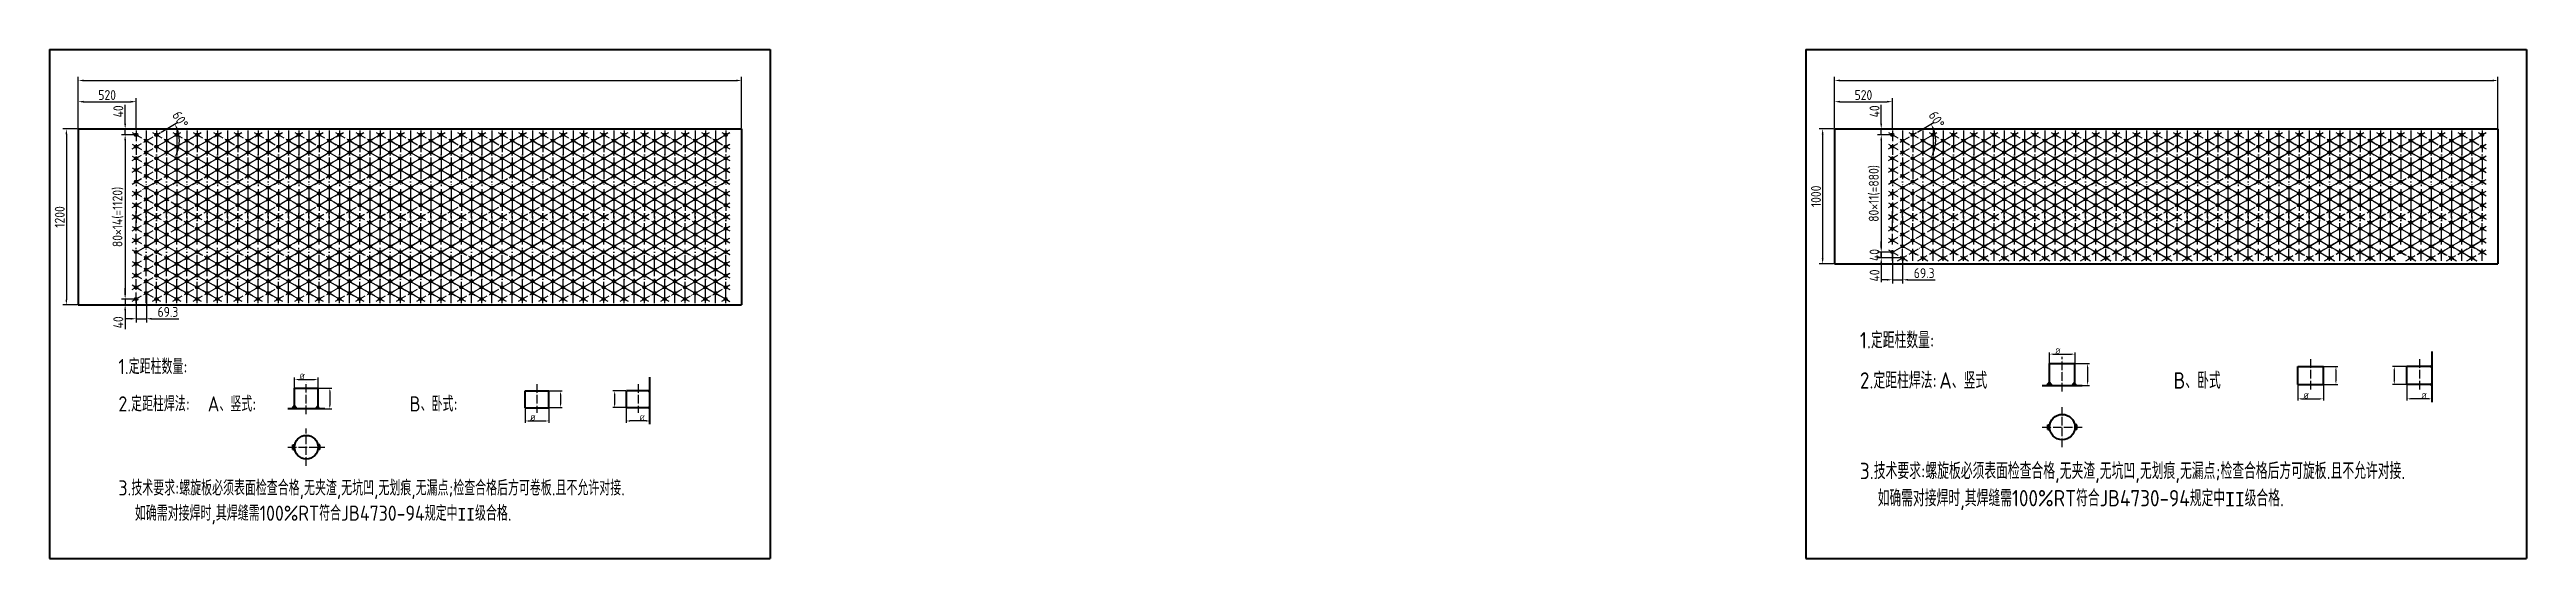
# Model space of a CAD drawing. Header units: millimetres. Extents: x 6220 to 53600, y -8031 to 13822.
# Drawn here: x 39819 to 53600, y -2704 to 131 of the extents above; entities that cross this region are included whole.
import ezdxf

# ---------------------------------------------------------------- set-up
doc = ezdxf.new("R2010")
doc.units = ezdxf.units.MM
doc.linetypes.add('ACAD_ISO04W100', pattern=[30, 24, -3, 0, -3])
doc.layers.add('粗线', color=7, linetype='Continuous', lineweight=40)
doc.layers.add('轮廓线', color=7, linetype='Continuous', lineweight=40)
doc.layers.add('轴线', color=5, linetype='ACAD_ISO04W100')
doc.styles.add('GB', font='gbenor.shx', dxfattribs={"bigfont": 'gbcbig.shx'})
doc.dimstyles.new('ISO-25', dxfattribs={"dimtxt": 40, "dimasz": 30, "dimexe": 20, "dimexo": 5, "dimgap": 10, "dimtad": 1, "dimtxsty": 'GB', "dimcen": 2.5, "dimadec": 0, "dimazin": 0, "dimtfac": 1, "dimtmove": 0, "dimatfit": 0, "dimfxl": 0, "dimarcsym": 0})

msp = doc.modelspace()

# ---------------------------------------------------------------- texts
at = {"layer": '粗线', "color": 0, "attachment_point": 1, "style": 'GB'}
for s, insert, char_height, width in [('1.定距柱数量:', (49891.32, -1443.161), 91, 740.98098), ('1.定距柱数量:', (40202.642, -1592.961), 84.5, 688.05377), ('2.定距柱焊法:', (49891.32, -1667.212), 91, 740.98098), ('A、竖式', (50332.931, -1667.212), 91, 740.98098), ('B、卧式', (51636.026, -1667.212), 91, 740.98098), ('2.定距柱焊法:', (40202.642, -1801.008), 84.5, 688.05377), ('A、竖式:', (40699.622, -1801.008), 84.5, 688.05377), ('B、卧式:', (41822.726, -1801.008), 84.5, 688.05377), ('3.技术要求:螺旋板必须表面检查合格,无夹渣,无坑凹,无划痕,无漏点;检查合格后方可旋板.且不允许对接.\\P  如确需对接焊时,其焊缝需100%RT符合JB4730-94规定中{\\fSimSun|b0|i0|c134|p2;\\H0.8791x;II}级合格.', (49891.32, -2171.122), 91, 3264.269), ('3.技术要求:螺旋板必须表面检查合格,无夹渣,无坑凹,无划痕,无漏点;检查合格后方可卷板.且不允许对接.\\P  如确需对接焊时,其焊缝需100%RT符合JB4730-94规定中{\\fSimSun|b0|i0|c134|p2;\\H0.8462x;II}级合格.', (40202.642, -2268.924), 84.5, 3031.10693)]:
    msp.add_mtext(s, dxfattribs=dict(at, insert=insert, char_height=char_height, width=width))

# ---------------------------------------------------------------- blocks, each defined once
blk = doc.blocks.new('*D129')
at = {"layer": 'Defpoints', "color": 0}
for p in [(40301, -345), (40240, -1259), (40301, -1259)]:
    blk.add_point(p, dxfattribs=at)
at = {"layer": '粗线', "color": 0, "lineweight": -2}
for p, q in [((40296, -345), (40220, -345)), ((40240, -375), (40240, -1229)), ((40296, -1259), (40220, -1259))]:
    blk.add_line(p, q, dxfattribs=at)
at = {"layer": '粗线', "color": 0}
for points in [[(40235, -375), (40245, -375), (40240, -345)], [(40235, -1229), (40245, -1229), (40240, -1259)]]:
    blk.add_solid(points, dxfattribs=at)
at = {"layer": '粗线', "color": 0, "insert": (40200, -802), "char_height": 55, "attachment_point": 5, "rotation": 90, "style": 'GB'}
blk.add_mtext('80×14(=1120)', dxfattribs=at)
blk = doc.blocks.new('*D130')
at = {"layer": 'Defpoints', "color": 0}
for p in [(40240, -312), (40301, -312), (40301, -345)]:
    blk.add_point(p, dxfattribs=at)
at = {"layer": '粗线', "color": 0, "lineweight": -2}
for p, q in [((40240, -282), (40240, -177)), ((40296, -312), (40220, -312)), ((40296, -345), (40220, -345)), ((40240, -345), (40240, -312)), ((40240, -375), (40240, -405))]:
    blk.add_line(p, q, dxfattribs=at)
at = {"layer": '粗线', "color": 0}
for points in [[(40235, -282), (40245, -282), (40240, -312)], [(40235, -375), (40245, -375), (40240, -345)]]:
    blk.add_solid(points, dxfattribs=at)
at = {"layer": '粗线', "color": 0, "insert": (40202, -214), "char_height": 55, "attachment_point": 5, "rotation": 90, "style": 'GB'}
blk.add_mtext('40', dxfattribs=at)
blk = doc.blocks.new('*D131')
at = {"layer": 'Defpoints', "color": 0}
for p in [(40240, -1292), (40301, -1259), (40301, -1292)]:
    blk.add_point(p, dxfattribs=at)
at = {"layer": '粗线', "color": 0, "lineweight": -2}
for p, q in [((40240, -1229), (40240, -1199)), ((40296, -1259), (40220, -1259)), ((40296, -1292), (40220, -1292)), ((40240, -1259), (40240, -1292)), ((40240, -1322), (40240, -1427))]:
    blk.add_line(p, q, dxfattribs=at)
at = {"layer": '粗线', "color": 0}
for points in [[(40235, -1229), (40245, -1229), (40240, -1259)], [(40235, -1322), (40245, -1322), (40240, -1292)]]:
    blk.add_solid(points, dxfattribs=at)
at = {"layer": '粗线', "color": 0, "insert": (40202, -1389), "char_height": 55, "attachment_point": 5, "rotation": 90, "style": 'GB'}
blk.add_mtext('40', dxfattribs=at)
blk = doc.blocks.new('*D132')
at = {"layer": 'Defpoints', "color": 0}
for p in [(40301, -160), (39979, -312), (40301, -321)]:
    blk.add_point(p, dxfattribs=at)
at = {"layer": '粗线', "color": 0, "lineweight": -2}
for p, q in [((39979, -307), (39979, -140)), ((40009, -160), (40271, -160)), ((40301, -316), (40301, -140))]:
    blk.add_line(p, q, dxfattribs=at)
at = {"layer": '粗线', "color": 0}
for points in [[(40009, -155), (40009, -165), (39979, -160)], [(40271, -155), (40271, -165), (40301, -160)]]:
    blk.add_solid(points, dxfattribs=at)
at = {"layer": '粗线', "color": 0, "insert": (40140, -123), "char_height": 55, "attachment_point": 5, "style": 'GB'}
blk.add_mtext('520', dxfattribs=at)
blk = doc.blocks.new('*D133')
at = {"layer": 'Defpoints', "color": 0}
for p in [(39979, -312), (39913, -1292), (39979, -1292)]:
    blk.add_point(p, dxfattribs=at)
at = {"layer": '粗线', "color": 0, "lineweight": -2}
for p, q in [((39974, -312), (39893, -312)), ((39913, -342), (39913, -1262)), ((39974, -1292), (39893, -1292))]:
    blk.add_line(p, q, dxfattribs=at)
at = {"layer": '粗线', "color": 0}
for points in [[(39908, -342), (39918, -342), (39913, -312)], [(39908, -1262), (39918, -1262), (39913, -1292)]]:
    blk.add_solid(points, dxfattribs=at)
at = {"layer": '粗线', "color": 0, "insert": (39876, -802), "char_height": 55, "attachment_point": 5, "rotation": 90, "style": 'GB'}
blk.add_mtext('1200', dxfattribs=at)
blk = doc.blocks.new('*D134')
at = {"layer": 'Defpoints', "color": 0}
for p in [(40358, -1226), (40301, -1259), (40358, -1369)]:
    blk.add_point(p, dxfattribs=at)
at = {"layer": '粗线', "color": 0, "lineweight": -2}
for p, q in [((40358, -1231), (40358, -1389)), ((40271, -1369), (40241, -1369)), ((40301, -1264), (40301, -1389)), ((40301, -1369), (40358, -1369)), ((40388, -1369), (40539, -1369))]:
    blk.add_line(p, q, dxfattribs=at)
at = {"layer": '粗线', "color": 0}
for points in [[(40271, -1364), (40271, -1374), (40301, -1369)], [(40388, -1364), (40388, -1374), (40358, -1369)]]:
    blk.add_solid(points, dxfattribs=at)
at = {"layer": '粗线', "color": 0, "insert": (40478, -1331), "char_height": 55, "attachment_point": 5, "style": 'GB'}
blk.add_mtext('69.3', dxfattribs=at)
blk = doc.blocks.new('*D140')
at = {"layer": 'Defpoints', "color": 0}
for p in [(40279, -332), (40436, -332), (40539, -409), (40279, -423), (40776, -619)]:
    blk.add_point(p, dxfattribs=at)
at = {"layer": '粗线', "color": 0, "lineweight": -2}
blk.add_line((40441, -329), (40534, -275), dxfattribs=at)
blk.add_arc((40358, -377), 184, 339.3646, 20.6354, dxfattribs=at)
at = {"layer": '粗线', "color": 0}
for points in [[(40525, -315), (40534, -310), (40517, -285)], [(40534, -444), (40525, -440), (40517, -469)]]:
    blk.add_solid(points, dxfattribs=at)
at = {"layer": '粗线', "color": 0, "insert": (40547, -260), "char_height": 55, "attachment_point": 5, "rotation": 301.6797, "style": 'GB'}
blk.add_mtext('60°', dxfattribs=at)
blk = doc.blocks.new('*D141')
at = {"layer": 'Defpoints', "color": 0}
for p in [(41182, -1755), (41314, -1707), (41314, -1755)]:
    blk.add_point(p, dxfattribs=at)
at = {"layer": '粗线', "color": 0, "lineweight": -2}
for p, q in [((41182, -1753), (41182, -1697)), ((41202, -1707), (41294, -1707)), ((41314, -1753), (41314, -1697))]:
    blk.add_line(p, q, dxfattribs=at)
at = {"layer": '粗线', "color": 0}
for points in [[(41202, -1704), (41202, -1710), (41182, -1707)], [(41294, -1704), (41294, -1710), (41314, -1707)]]:
    blk.add_solid(points, dxfattribs=at)
at = {"layer": '粗线', "color": 0, "insert": (41225, -1690), "char_height": 30, "attachment_point": 5, "style": 'GB'}
blk.add_mtext('%%C', dxfattribs=at)
blk = doc.blocks.new('*D139')
at = {"layer": 'Defpoints', "color": 0}
for p in [(41314, -1755), (41314, -1870), (41379, -1870)]:
    blk.add_point(p, dxfattribs=at)
at = {"layer": '粗线', "color": 0, "lineweight": -2}
for p, q in [((41316, -1755), (41389, -1755)), ((41379, -1775), (41379, -1850)), ((41316, -1870), (41389, -1870))]:
    blk.add_line(p, q, dxfattribs=at)
at = {"layer": '粗线', "color": 0}
for points in [[(41375, -1775), (41382, -1775), (41379, -1755)], [(41375, -1850), (41382, -1850), (41379, -1870)]]:
    blk.add_solid(points, dxfattribs=at)
at = {"layer": '粗线', "color": 0, "insert": (41377, -1836), "char_height": 0.000001, "attachment_point": 5, "rotation": 90, "style": 'GB'}
blk.add_mtext('.', dxfattribs=at)
blk = doc.blocks.new('*D135')
at = {"layer": 'Defpoints', "color": 0}
for p in [(42465, -1864), (42597, -1864), (42597, -1938)]:
    blk.add_point(p, dxfattribs=at)
at = {"layer": '粗线', "color": 0, "lineweight": -2}
for p, q in [((42465, -1866), (42465, -1948)), ((42597, -1866), (42597, -1948)), ((42485, -1938), (42577, -1938))]:
    blk.add_line(p, q, dxfattribs=at)
at = {"layer": '粗线', "color": 0}
for points in [[(42485, -1935), (42485, -1942), (42465, -1938)], [(42577, -1935), (42577, -1942), (42597, -1938)]]:
    blk.add_solid(points, dxfattribs=at)
at = {"layer": '粗线', "color": 0, "insert": (42508, -1921), "char_height": 30, "attachment_point": 5, "style": 'GB'}
blk.add_mtext('%%C', dxfattribs=at)
blk = doc.blocks.new('*D136')
at = {"layer": 'Defpoints', "color": 0}
for p in [(42597, -1771), (42597, -1864), (42662, -1864)]:
    blk.add_point(p, dxfattribs=at)
at = {"layer": '粗线', "color": 0, "lineweight": -2}
for p, q in [((42599, -1771), (42672, -1771)), ((42662, -1791), (42662, -1844)), ((42599, -1864), (42672, -1864))]:
    blk.add_line(p, q, dxfattribs=at)
at = {"layer": '粗线', "color": 0}
for points in [[(42659, -1791), (42665, -1791), (42662, -1771)], [(42659, -1844), (42665, -1844), (42662, -1864)]]:
    blk.add_solid(points, dxfattribs=at)
at = {"layer": '粗线', "color": 0, "insert": (42660, -1851), "char_height": 0.000001, "attachment_point": 5, "rotation": 90, "style": 'GB'}
blk.add_mtext('.', dxfattribs=at)
blk = doc.blocks.new('*D137')
at = {"layer": 'Defpoints', "color": 0}
for p in [(43028, -1864), (43160, -1864), (43028, -1938)]:
    blk.add_point(p, dxfattribs=at)
at = {"layer": '粗线', "color": 0, "lineweight": -2}
for p, q in [((43028, -1866), (43028, -1948)), ((43160, -1866), (43160, -1948)), ((43140, -1938), (43048, -1938))]:
    blk.add_line(p, q, dxfattribs=at)
at = {"layer": '粗线', "color": 0}
for points in [[(43048, -1935), (43048, -1942), (43028, -1938)], [(43140, -1935), (43140, -1942), (43160, -1938)]]:
    blk.add_solid(points, dxfattribs=at)
at = {"layer": '粗线', "color": 0, "insert": (43117, -1921), "char_height": 30, "attachment_point": 5, "style": 'GB'}
blk.add_mtext('%%C', dxfattribs=at)
blk = doc.blocks.new('*D138')
at = {"layer": 'Defpoints', "color": 0}
for p in [(43028, -1771), (42963, -1864), (43028, -1864)]:
    blk.add_point(p, dxfattribs=at)
at = {"layer": '粗线', "color": 0, "lineweight": -2}
for p, q in [((43026, -1771), (42953, -1771)), ((42963, -1791), (42963, -1844)), ((43026, -1864), (42953, -1864))]:
    blk.add_line(p, q, dxfattribs=at)
at = {"layer": '粗线', "color": 0}
for points in [[(42960, -1791), (42967, -1791), (42963, -1771)], [(42960, -1844), (42967, -1844), (42963, -1864)]]:
    blk.add_solid(points, dxfattribs=at)
at = {"layer": '粗线', "color": 0, "insert": (42961, -1851), "char_height": 0.000001, "attachment_point": 5, "rotation": 90, "style": 'GB'}
blk.add_mtext('.', dxfattribs=at)
blk = doc.blocks.new('*D142')
at = {"layer": 'Defpoints', "color": 0}
for p in [(43670, -42), (39979, -312), (43670, -312)]:
    blk.add_point(p, dxfattribs=at)
at = {"layer": '粗线', "color": 0, "lineweight": -2}
for p, q in [((39979, -307), (39979, -22)), ((40009, -42), (43640, -42)), ((43670, -307), (43670, -22))]:
    blk.add_line(p, q, dxfattribs=at)
at = {"layer": '粗线', "color": 0}
for points in [[(40009, -37), (40009, -47), (39979, -42)], [(43640, -37), (43640, -47), (43670, -42)]]:
    blk.add_solid(points, dxfattribs=at)
at = {"layer": '粗线', "color": 0, "insert": (41825, -32), "char_height": 0.00001, "attachment_point": 5, "style": 'GB'}
blk.add_mtext('.', dxfattribs=at)
blk = doc.blocks.new('*D148')
at = {"layer": 'Defpoints', "color": 0}
for p in [(50072, -345), (50010, -998), (50072, -998)]:
    blk.add_point(p, dxfattribs=at)
at = {"layer": '粗线', "color": 0, "lineweight": -2}
for p, q in [((50067, -345), (49990, -345)), ((50010, -375), (50010, -968)), ((50067, -998), (49990, -998))]:
    blk.add_line(p, q, dxfattribs=at)
at = {"layer": '粗线', "color": 0}
for points in [[(50005, -375), (50015, -375), (50010, -345)], [(50005, -968), (50015, -968), (50010, -998)]]:
    blk.add_solid(points, dxfattribs=at)
at = {"layer": '粗线', "color": 0, "insert": (49971, -671), "char_height": 55, "attachment_point": 5, "rotation": 90, "style": 'GB'}
blk.add_mtext('80×11(=880)', dxfattribs=at)
blk = doc.blocks.new('*D149')
at = {"layer": 'Defpoints', "color": 0}
for p in [(50010, -312), (50072, -312), (50072, -345)]:
    blk.add_point(p, dxfattribs=at)
at = {"layer": '粗线', "color": 0, "lineweight": -2}
for p, q in [((50010, -282), (50010, -177)), ((50067, -312), (49990, -312)), ((50067, -345), (49990, -345)), ((50010, -345), (50010, -312)), ((50010, -375), (50010, -405))]:
    blk.add_line(p, q, dxfattribs=at)
at = {"layer": '粗线', "color": 0}
for points in [[(50005, -282), (50015, -282), (50010, -312)], [(50005, -375), (50015, -375), (50010, -345)]]:
    blk.add_solid(points, dxfattribs=at)
at = {"layer": '粗线', "color": 0, "insert": (49973, -214), "char_height": 55, "attachment_point": 5, "rotation": 90, "style": 'GB'}
blk.add_mtext('40', dxfattribs=at)
blk = doc.blocks.new('*D150')
at = {"layer": 'Defpoints', "color": 0}
for p in [(50010, -1030), (50072, -998), (50129, -1030)]:
    blk.add_point(p, dxfattribs=at)
at = {"layer": '粗线', "color": 0, "lineweight": -2}
for p, q in [((50010, -968), (50010, -938)), ((50067, -998), (49990, -998)), ((50124, -1030), (49990, -1030)), ((50010, -998), (50010, -1030)), ((50010, -1060), (50010, -1165))]:
    blk.add_line(p, q, dxfattribs=at)
at = {"layer": '粗线', "color": 0}
for points in [[(50005, -968), (50015, -968), (50010, -998)], [(50005, -1060), (50015, -1060), (50010, -1030)]]:
    blk.add_solid(points, dxfattribs=at)
at = {"layer": '粗线', "color": 0, "insert": (49973, -1128), "char_height": 55, "attachment_point": 5, "rotation": 90, "style": 'GB'}
blk.add_mtext('40', dxfattribs=at)
blk = doc.blocks.new('*D151')
at = {"layer": 'Defpoints', "color": 0}
for p in [(50072, -160), (49750, -312), (50072, -321)]:
    blk.add_point(p, dxfattribs=at)
at = {"layer": '粗线', "color": 0, "lineweight": -2}
for p, q in [((49750, -307), (49750, -140)), ((49780, -160), (50042, -160)), ((50072, -316), (50072, -140))]:
    blk.add_line(p, q, dxfattribs=at)
at = {"layer": '粗线', "color": 0}
for points in [[(49780, -155), (49780, -165), (49750, -160)], [(50042, -155), (50042, -165), (50072, -160)]]:
    blk.add_solid(points, dxfattribs=at)
at = {"layer": '粗线', "color": 0, "insert": (49911, -123), "char_height": 55, "attachment_point": 5, "style": 'GB'}
blk.add_mtext('520', dxfattribs=at)
blk = doc.blocks.new('*D152')
at = {"layer": 'Defpoints', "color": 0}
for p in [(49750, -312), (49684, -1063), (49750, -1063)]:
    blk.add_point(p, dxfattribs=at)
at = {"layer": '粗线', "color": 0, "lineweight": -2}
for p, q in [((49745, -312), (49664, -312)), ((49684, -342), (49684, -1033)), ((49745, -1063), (49664, -1063))]:
    blk.add_line(p, q, dxfattribs=at)
at = {"layer": '粗线', "color": 0}
for points in [[(49679, -342), (49689, -342), (49684, -312)], [(49679, -1033), (49689, -1033), (49684, -1063)]]:
    blk.add_solid(points, dxfattribs=at)
at = {"layer": '粗线', "color": 0, "insert": (49647, -687), "char_height": 55, "attachment_point": 5, "rotation": 90, "style": 'GB'}
blk.add_mtext('1000', dxfattribs=at)
blk = doc.blocks.new('*D153')
at = {"layer": 'Defpoints', "color": 0}
for p in [(50072, -998), (50129, -1030), (50129, -1152)]:
    blk.add_point(p, dxfattribs=at)
at = {"layer": '粗线', "color": 0, "lineweight": -2}
for p, q in [((50072, -1003), (50072, -1172)), ((50129, -1035), (50129, -1172)), ((50042, -1152), (50012, -1152)), ((50072, -1152), (50129, -1152)), ((50159, -1152), (50310, -1152))]:
    blk.add_line(p, q, dxfattribs=at)
at = {"layer": '粗线', "color": 0}
for points in [[(50042, -1147), (50042, -1157), (50072, -1152)], [(50159, -1147), (50159, -1157), (50129, -1152)]]:
    blk.add_solid(points, dxfattribs=at)
at = {"layer": '粗线', "color": 0, "insert": (50249, -1115), "char_height": 55, "attachment_point": 5, "style": 'GB'}
blk.add_mtext('69.3', dxfattribs=at)
blk = doc.blocks.new('*D154')
at = {"layer": 'Defpoints', "color": 0}
for p in [(50946, -1618), (51088, -1566), (51088, -1618)]:
    blk.add_point(p, dxfattribs=at)
at = {"layer": '粗线', "color": 0, "lineweight": -2}
for p, q in [((50946, -1616), (50946, -1556)), ((50966, -1566), (51068, -1566)), ((51088, -1616), (51088, -1556))]:
    blk.add_line(p, q, dxfattribs=at)
at = {"layer": '粗线', "color": 0}
for points in [[(50966, -1563), (50966, -1569), (50946, -1566)], [(51068, -1563), (51068, -1569), (51088, -1566)]]:
    blk.add_solid(points, dxfattribs=at)
at = {"layer": '粗线', "color": 0, "insert": (50992, -1549), "char_height": 30, "attachment_point": 5, "style": 'GB'}
blk.add_mtext('%%C', dxfattribs=at)
blk = doc.blocks.new('*D155')
at = {"layer": 'Defpoints', "color": 0}
for p in [(51088, -1618), (51088, -1741), (51158, -1741)]:
    blk.add_point(p, dxfattribs=at)
at = {"layer": '粗线', "color": 0, "lineweight": -2}
for p, q in [((51090, -1618), (51168, -1618)), ((51158, -1638), (51158, -1721)), ((51090, -1741), (51168, -1741))]:
    blk.add_line(p, q, dxfattribs=at)
at = {"layer": '粗线', "color": 0}
for points in [[(51155, -1638), (51161, -1638), (51158, -1618)], [(51155, -1721), (51161, -1721), (51158, -1741)]]:
    blk.add_solid(points, dxfattribs=at)
at = {"layer": '粗线', "color": 0, "insert": (51156, -1705), "char_height": 0.000001, "attachment_point": 5, "rotation": 90, "style": 'GB'}
blk.add_mtext('.', dxfattribs=at)
blk = doc.blocks.new('*D143')
at = {"layer": 'Defpoints', "color": 0}
for p in [(52328, -1735), (52470, -1735), (52470, -1815)]:
    blk.add_point(p, dxfattribs=at)
at = {"layer": '粗线', "color": 0, "lineweight": -2}
for p, q in [((52328, -1737), (52328, -1825)), ((52470, -1737), (52470, -1825)), ((52348, -1815), (52450, -1815))]:
    blk.add_line(p, q, dxfattribs=at)
at = {"layer": '粗线', "color": 0}
for points in [[(52348, -1812), (52348, -1818), (52328, -1815)], [(52450, -1812), (52450, -1818), (52470, -1815)]]:
    blk.add_solid(points, dxfattribs=at)
at = {"layer": '粗线', "color": 0, "insert": (52374, -1798), "char_height": 30, "attachment_point": 5, "style": 'GB'}
blk.add_mtext('%%C', dxfattribs=at)
blk = doc.blocks.new('*D144')
at = {"layer": 'Defpoints', "color": 0}
for p in [(52470, -1635), (52470, -1735), (52540, -1735)]:
    blk.add_point(p, dxfattribs=at)
at = {"layer": '粗线', "color": 0, "lineweight": -2}
for p, q in [((52472, -1635), (52550, -1635)), ((52472, -1735), (52550, -1735)), ((52540, -1655), (52540, -1715))]:
    blk.add_line(p, q, dxfattribs=at)
at = {"layer": '粗线', "color": 0}
for points in [[(52536, -1655), (52543, -1655), (52540, -1635)], [(52536, -1715), (52543, -1715), (52540, -1735)]]:
    blk.add_solid(points, dxfattribs=at)
at = {"layer": '粗线', "color": 0, "insert": (52538, -1722), "char_height": 0.000001, "attachment_point": 5, "rotation": 90, "style": 'GB'}
blk.add_mtext('.', dxfattribs=at)
blk = doc.blocks.new('*D145')
at = {"layer": 'Defpoints', "color": 0}
for p in [(52934, -1735), (53076, -1735), (52934, -1815)]:
    blk.add_point(p, dxfattribs=at)
at = {"layer": '粗线', "color": 0, "lineweight": -2}
for p, q in [((52934, -1737), (52934, -1825)), ((53076, -1737), (53076, -1825)), ((53056, -1815), (52954, -1815))]:
    blk.add_line(p, q, dxfattribs=at)
at = {"layer": '粗线', "color": 0}
for points in [[(52954, -1812), (52954, -1818), (52934, -1815)], [(53056, -1812), (53056, -1818), (53076, -1815)]]:
    blk.add_solid(points, dxfattribs=at)
at = {"layer": '粗线', "color": 0, "insert": (53030, -1798), "char_height": 30, "attachment_point": 5, "style": 'GB'}
blk.add_mtext('%%C', dxfattribs=at)
blk = doc.blocks.new('*D146')
at = {"layer": 'Defpoints', "color": 0}
for p in [(52934, -1635), (52864, -1735), (52934, -1735)]:
    blk.add_point(p, dxfattribs=at)
at = {"layer": '粗线', "color": 0, "lineweight": -2}
for p, q in [((52932, -1635), (52854, -1635)), ((52932, -1735), (52854, -1735)), ((52864, -1655), (52864, -1715))]:
    blk.add_line(p, q, dxfattribs=at)
at = {"layer": '粗线', "color": 0}
for points in [[(52861, -1655), (52868, -1655), (52864, -1635)], [(52861, -1715), (52868, -1715), (52864, -1735)]]:
    blk.add_solid(points, dxfattribs=at)
at = {"layer": '粗线', "color": 0, "insert": (52862, -1722), "char_height": 0.000001, "attachment_point": 5, "rotation": 90, "style": 'GB'}
blk.add_mtext('.', dxfattribs=at)
blk = doc.blocks.new('*D147')
at = {"layer": 'Defpoints', "color": 0}
for p in [(53441, -42), (49750, -312), (53441, -312)]:
    blk.add_point(p, dxfattribs=at)
at = {"layer": '粗线', "color": 0, "lineweight": -2}
for p, q in [((49750, -307), (49750, -22)), ((49780, -42), (53411, -42)), ((53441, -307), (53441, -22))]:
    blk.add_line(p, q, dxfattribs=at)
at = {"layer": '粗线', "color": 0}
for points in [[(49780, -37), (49780, -47), (49750, -42)], [(53411, -37), (53411, -47), (53441, -42)]]:
    blk.add_solid(points, dxfattribs=at)
at = {"layer": '粗线', "color": 0, "insert": (51595, -32), "char_height": 0.00001, "attachment_point": 5, "style": 'GB'}
blk.add_mtext('.', dxfattribs=at)
blk = doc.blocks.new('*D156')
at = {"layer": 'Defpoints', "color": 0}
for p in [(50010, -998), (50072, -998), (50072, -1030)]:
    blk.add_point(p, dxfattribs=at)
at = {"layer": '粗线', "color": 0, "lineweight": -2}
for p, q in [((50010, -968), (50010, -938)), ((50067, -998), (49990, -998)), ((50067, -1030), (49990, -1030)), ((50010, -1030), (50010, -998)), ((50010, -1060), (50010, -1090))]:
    blk.add_line(p, q, dxfattribs=at)
at = {"layer": '粗线', "color": 0}
for points in [[(50005, -968), (50015, -968), (50010, -998)], [(50005, -1060), (50015, -1060), (50010, -1030)]]:
    blk.add_solid(points, dxfattribs=at)
at = {"layer": '粗线', "color": 0, "insert": (49973, -1014), "char_height": 55, "attachment_point": 5, "rotation": 90, "style": 'GB'}
blk.add_mtext('40', dxfattribs=at)
blk = doc.blocks.new('*D157')
at = {"layer": 'Defpoints', "color": 0}
for p in [(50050, -332), (50207, -332), (50310, -409), (50050, -423), (50546, -619)]:
    blk.add_point(p, dxfattribs=at)
at = {"layer": '粗线', "color": 0, "lineweight": -2}
blk.add_line((50211, -329), (50305, -275), dxfattribs=at)
blk.add_arc((50129, -377), 184, 339.3646, 20.6354, dxfattribs=at)
at = {"layer": '粗线', "color": 0}
for points in [[(50296, -315), (50305, -310), (50288, -285)], [(50305, -444), (50296, -440), (50288, -469)]]:
    blk.add_solid(points, dxfattribs=at)
at = {"layer": '粗线', "color": 0, "insert": (50318, -260), "char_height": 55, "attachment_point": 5, "rotation": 301.6797, "style": 'GB'}
blk.add_mtext('60°', dxfattribs=at)

# ---------------------------------------------------------------- dimensions: what is measured, and where the dimension line sits
at = {"layer": '粗线', "color": 0}
for base, p1, p2, text, override, picture, middle in [((43669.962, -42.426), (39979.156, -311.956), (43669.962, -311.956), '.', {"dimtxt": 1e-05}, '*D142', (41824.559, -32.426)), ((40301.211, -160.18), (39979.156, -311.956), (40301.211, -320.8), '520', {"dimtxt": 55}, '*D132', (40140.183, -122.68)), ((53440.792, -42.426), (49749.986, -311.956), (53440.792, -311.956), '.', {"dimtxt": 1e-05}, '*D147', (51595.389, -32.426)), ((50072.041, -160.18), (49749.986, -311.956), (50072.041, -320.8), '520', {"dimtxt": 55}, '*D151', (49911.014, -122.68)), ((50128.598, -1152.223), (50072.041, -997.674), (50128.598, -1030.327), '69.3', {"dimtxt": 55}, '*D153', (50249.124, -1114.723)), ((40357.768, -1368.785), (40301.211, -1258.9), (40357.768, -1226.247), '69.3', {"dimtxt": 55}, '*D134', (40478.293, -1331.285))]:
    dim = msp.add_linear_dim(base=base, p1=p1, p2=p2, text=text, dimstyle='ISO-25', override=override, dxfattribs=at)
    dim.commit()
    dim.dimension.update_dxf_attribs({"geometry": picture, "text_midpoint": middle})
for base, p1, p2, angle, text, picture, middle in [((40239.503, -311.956), (40301.211, -344.61), (40301.211, -311.956), 90, '40', '*D130', (40202.003, -214.438)), ((50010.334, -311.956), (50072.041, -344.61), (50072.041, -311.956), 90, '40', '*D149', (49972.834, -214.438)), ((39913.175, -1291.553), (39979.156, -311.956), (39979.156, -1291.553), 90, '1200', '*D133', (39875.675, -801.755)), ((49684.005, -1062.981), (49749.986, -311.956), (49749.502, -1062.981), 90, '1000', '*D152', (49646.505, -687.469)), ((50010.334, -1030.327), (50072.041, -997.674), (50128.598, -1030.327), 270, '40', '*D150', (49972.834, -1127.845)), ((40239.503, -1291.553), (40301.211, -1258.9), (40301.211, -1291.553), 270, '40', '*D131', (40202.003, -1389.071))]:
    dim = msp.add_linear_dim(base=base, p1=p1, p2=p2, angle=angle, text=text, dimstyle='ISO-25', override={"dimtxt": 55}, dxfattribs=at)
    dim.commit()
    dim.dimension.update_dxf_attribs({"geometry": picture, "text_midpoint": middle})
for base, line1, line2, picture, middle in [((40538.73, -409.171), ((40279.266, -422.586), (40436.269, -331.94)), ((40279.266, -331.94), (40775.611, -618.505)), '*D140', (40514.141, -280.761)), ((50309.56, -409.171), ((50050.097, -422.586), (50207.099, -331.94)), ((50050.097, -331.94), (50546.442, -618.505)), '*D157', (50284.972, -280.761))]:
    dim = msp.add_angular_dim_2l(base=base, line1=line1, line2=line2, dimstyle='ISO-25', override={"dimtxt": 55}, dxfattribs=at)
    dim.commit()
    dim.dimension.update_dxf_attribs({"geometry": picture, "text_midpoint": middle, "dimtype": 162})
for base, p1, p2, angle, text, override, picture, middle in [((40239.503, -1258.9), (40301.211, -344.61), (40301.211, -1258.9), 90, '80×14(=1120)', {"dimtxt": 55}, '*D129', (40239.503, -801.755)), ((50010.334, -997.674), (50072.041, -344.61), (50072.041, -997.674), 90, '80×11(=880)', {"dimtxt": 55}, '*D148', (50010.334, -671.142)), ((50010.334, -997.674), (50072.041, -1030.327), (50072.041, -997.674), 90, '40', {"dimtxt": 55}, '*D156', (50010.334, -1014.001)), ((51157.943, -1741.117), (51087.826, -1617.957), (51087.826, -1741.117), 90, '.', {"dimtxt": 1e-06, "dimasz": 20, "dimexe": 10, "dimexo": 2, "dimgap": 2}, '*D155', (51157.943, -1704.717)), ((52539.764, -1735.431), (52469.647, -1634.763), (52469.647, -1735.431), 90, '.', {"dimtxt": 1e-06, "dimasz": 20, "dimexe": 10, "dimexo": 2, "dimgap": 2}, '*D144', (52539.764, -1721.523)), ((52864.303, -1735.431), (52934.42, -1634.763), (52934.42, -1735.431), 90, '.', {"dimtxt": 1e-06, "dimasz": 20, "dimexe": 10, "dimexo": 2, "dimgap": 2}, '*D146', (52864.303, -1721.523)), ((41378.791, -1869.634), (41313.682, -1755.272), (41313.682, -1869.634), 90, '.', {"dimtxt": 1e-06, "dimasz": 20, "dimexe": 10, "dimexo": 2, "dimgap": 2}, '*D139', (41378.791, -1835.834)), ((42661.911, -1864.354), (42596.802, -1770.877), (42596.802, -1864.354), 90, '.', {"dimtxt": 1e-06, "dimasz": 20, "dimexe": 10, "dimexo": 2, "dimgap": 2}, '*D136', (42661.911, -1851.439)), ((42963.269, -1864.354), (43028.378, -1770.877), (43028.378, -1864.354), 90, '.', {"dimtxt": 1e-06, "dimasz": 20, "dimexe": 10, "dimexo": 2, "dimgap": 2}, '*D138', (42963.269, -1851.439)), ((52934.42, -1815.094), (53076.008, -1735.431), (52934.42, -1735.431), 180, '%%C', {"dimtxt": 30, "dimasz": 20, "dimexe": 10, "dimexo": 2, "dimgap": 2}, '*D145', (53029.947, -1815.094)), ((43028.378, -1938.327), (43159.852, -1864.354), (43028.378, -1864.354), 180, '%%C', {"dimtxt": 30, "dimasz": 20, "dimexe": 10, "dimexo": 2, "dimgap": 2}, '*D137', (43117.081, -1938.327))]:
    dim = msp.add_linear_dim(base=base, p1=p1, p2=p2, angle=angle, text=text, dimstyle='ISO-25', override=override, dxfattribs=at)
    dim.commit()
    dim.dimension.update_dxf_attribs({"geometry": picture, "text_midpoint": middle, "dimtype": 160})
for base, p1, p2, picture, middle in [((51087.826, -1566.01), (50946.238, -1617.957), (51087.826, -1617.957), '*D154', (50992.299, -1566.01)), ((41313.682, -1707.035), (41182.208, -1755.272), (41313.682, -1755.272), '*D141', (41224.979, -1707.035)), ((52469.647, -1815.094), (52328.059, -1735.431), (52469.647, -1735.431), '*D143', (52374.12, -1815.094)), ((42596.802, -1938.327), (42465.328, -1864.354), (42596.802, -1864.354), '*D135', (42508.099, -1938.327))]:
    dim = msp.add_linear_dim(base=base, p1=p1, p2=p2, text='%%C', dimstyle='ISO-25', override={"dimtxt": 30, "dimasz": 20, "dimexe": 10, "dimexo": 2, "dimgap": 2}, dxfattribs=at)
    dim.commit()
    dim.dimension.update_dxf_attribs({"geometry": picture, "text_midpoint": middle, "dimtype": 160})

# ---------------------------------------------------------------- hatches: boundary and pattern name
at = {"layer": '粗线'}
h = msp.add_hatch(color=0, dxfattribs=at)
h.paths.add_polyline_path([(53057.357, -1634.766), (53076.328, -1634.766), (53076.328, -1649.578)])
h.paths.add_polyline_path([(53057.357, -1634.766), (53076.328, -1619.954), (53076.328, -1634.766)])
h = msp.add_hatch(color=0, dxfattribs=at)
h.paths.add_polyline_path([(43142.533, -1770.879), (43160.149, -1770.879), (43160.149, -1784.633)])
h.paths.add_polyline_path([(43142.533, -1770.879), (43160.149, -1757.125), (43160.149, -1770.879)])
h = msp.add_hatch(color=0, dxfattribs=at)
h.paths.add_polyline_path([(50946.238, -1722.146), (50946.238, -1741.117), (50961.05, -1741.117)])
h.paths.add_polyline_path([(50946.238, -1722.146), (50931.426, -1741.117), (50946.238, -1741.117)])
h = msp.add_hatch(color=0, dxfattribs=at)
h.paths.add_polyline_path([(51087.826, -1722.146), (51087.826, -1741.117), (51073.013, -1741.117)])
h.paths.add_polyline_path([(51087.826, -1722.146), (51102.638, -1741.117), (51087.826, -1741.117)])
h = msp.add_hatch(color=0, dxfattribs=at)
h.paths.add_polyline_path([(53057.357, -1735.428), (53076.328, -1735.428), (53076.328, -1720.616)])
h.paths.add_polyline_path([(53057.357, -1735.428), (53076.328, -1750.24), (53076.328, -1735.428)])
h = msp.add_hatch(color=0, dxfattribs=at)
h.paths.add_polyline_path([(41182.208, -1852.018), (41182.208, -1869.634), (41195.962, -1869.634)])
h.paths.add_polyline_path([(41182.208, -1852.018), (41168.454, -1869.634), (41182.208, -1869.634)])
h = msp.add_hatch(color=0, dxfattribs=at)
h.paths.add_polyline_path([(41313.682, -1852.018), (41313.682, -1869.634), (41299.928, -1869.634)])
h.paths.add_polyline_path([(41313.682, -1852.018), (41327.437, -1869.634), (41313.682, -1869.634)])
h = msp.add_hatch(color=0, dxfattribs=at)
h.paths.add_polyline_path([(43142.533, -1864.352), (43160.149, -1864.352), (43160.149, -1850.598)])
h.paths.add_polyline_path([(43142.533, -1864.352), (43160.149, -1878.106), (43160.149, -1864.352)])
h = msp.add_hatch(color=0, dxfattribs=at)
h.paths.add_polyline_path([(50947.519, -1958.968), (50936.146, -1958.968), (50936.146, -1972.378), (50946.238, -1972.378, -0.047679873)])
h.paths.add_polyline_path([(50946.238, -1972.378), (50936.146, -1972.378), (50936.146, -1985.788), (50947.519, -1985.788, -0.047679873)])
h = msp.add_hatch(color=0, dxfattribs=at)
h.paths.add_polyline_path([(51086.544, -1958.968), (51097.917, -1958.968), (51097.917, -1972.378), (51087.826, -1972.378, 0.047679873)])
h.paths.add_polyline_path([(51087.826, -1972.378), (51097.917, -1972.378), (51097.917, -1985.788), (51086.544, -1985.788, 0.047679873)])
h = msp.add_hatch(color=0, dxfattribs=at)
h.paths.add_polyline_path([(41183.398, -2071.925), (41172.837, -2071.925), (41172.837, -2084.377), (41182.208, -2084.377, -0.047679873)])
h.paths.add_polyline_path([(41182.208, -2084.377), (41172.837, -2084.377), (41172.837, -2096.829), (41183.398, -2096.829, -0.047679873)])
h = msp.add_hatch(color=0, dxfattribs=at)
h.paths.add_polyline_path([(41312.492, -2071.925), (41323.053, -2071.925), (41323.053, -2084.377), (41313.682, -2084.377, 0.047679873)])
h.paths.add_polyline_path([(41313.682, -2084.377), (41323.053, -2084.377), (41323.053, -2096.829), (41312.492, -2096.829, 0.047679873)])

# ---------------------------------------------------------------- linework, layer by layer
for p, q in [((39819.359, 130.69), (43828.859, 130.69)), ((39819.359, 130.69), (39819.359, -2704.31)), ((43828.859, 130.69), (43828.859, -2704.31)), ((39819.359, -2704.31), (43828.859, -2704.31))]:
    msp.add_line(p, q, dxfattribs=at)
at = {"layer": '粗线', "color": 0}
for p, q in [((49590.19, 130.69), (53599.69, 130.69)), ((49590.19, 130.69), (49590.19, -2704.31)), ((53599.69, 130.69), (53599.69, -2704.31)), ((39979.156, -311.956), (39978.525, -1291.553)), ((39979.156, -311.956), (43669.962, -311.956)), ((43669.962, -311.956), (43669.331, -1291.553)), ((49749.986, -311.956), (49749.502, -1062.981)), ((49749.986, -311.956), (53440.792, -311.956)), ((53440.792, -311.956), (53440.309, -1062.981)), ((49749.502, -1062.981), (53440.309, -1062.981)), ((50128.598, -1030.327), (50128.598, -1046.673)), ((39978.525, -1291.553), (43669.331, -1291.553)), ((50946.238, -1741.117), (50946.238, -1617.957)), ((50946.238, -1617.957), (51087.826, -1617.957)), ((51087.826, -1741.117), (51087.826, -1617.957)), ((52328.059, -1735.431), (52328.059, -1634.763)), ((52328.059, -1634.763), (52469.647, -1634.763)), ((52469.647, -1735.431), (52469.647, -1634.763)), ((52934.42, -1735.431), (52934.42, -1634.763)), ((53076.008, -1634.763), (52934.42, -1634.763)), ((53076.008, -1833.294), (53076.008, -1551.906)), ((41182.208, -1869.634), (41182.208, -1755.272)), ((41182.208, -1755.272), (41313.682, -1755.272)), ((41313.682, -1869.634), (41313.682, -1755.272)), ((42465.328, -1864.354), (42465.328, -1770.877)), ((42465.328, -1770.877), (42596.802, -1770.877)), ((42596.802, -1864.354), (42596.802, -1770.877)), ((43028.378, -1864.354), (43028.378, -1770.877)), ((43159.852, -1770.877), (43028.378, -1770.877)), ((43159.852, -1955.227), (43159.852, -1693.938)), ((50905.597, -1741.117), (51128.467, -1741.117)), ((50946.238, -1722.146), (50931.426, -1741.117)), ((50946.238, -1722.146), (50961.05, -1741.117)), ((51087.826, -1722.146), (51073.013, -1741.117)), ((52328.059, -1735.431), (52469.647, -1735.431)), ((53076.008, -1735.431), (52934.42, -1735.431)), ((41144.47, -1869.634), (41351.421, -1869.634)), ((41182.208, -1852.018), (41168.454, -1869.634)), ((41182.208, -1852.018), (41195.962, -1869.634)), ((41313.682, -1852.018), (41299.928, -1869.634)), ((42465.328, -1864.354), (42596.802, -1864.354)), ((43159.852, -1864.354), (43028.378, -1864.354)), ((50936.146, -1985.788), (50936.146, -1958.968)), ((50936.146, -1958.968), (50947.519, -1958.968)), ((50936.146, -1985.788), (50947.519, -1985.788)), ((51097.917, -1958.968), (51086.544, -1958.968)), ((51097.917, -1985.788), (51086.544, -1985.788)), ((51097.917, -1985.788), (51097.917, -1958.968)), ((41172.837, -2096.829), (41172.837, -2071.925)), ((41172.837, -2071.925), (41183.398, -2071.925)), ((41172.837, -2096.829), (41183.398, -2096.829)), ((41323.053, -2071.925), (41312.492, -2071.925)), ((41323.053, -2096.829), (41312.492, -2096.829)), ((41323.053, -2096.829), (41323.053, -2071.925)), ((49590.19, -2704.31), (53599.69, -2704.31))]:
    msp.add_line(p, q, dxfattribs=at)
for centre, radius in [((51017.032, -1972.378), 70.794), ((41247.945, -2084.377), 65.737)]:
    msp.add_circle(centre, radius, dxfattribs=at)
at = {"layer": '轮廓线', "color": 0}
for p, q in [((41153.264, -311.956), (41746.878, -311.956)), ((41379.493, -311.956), (41973.107, -311.956)), ((41492.607, -311.956), (42086.221, -311.956)), ((41605.721, -311.956), (42199.335, -311.956)), ((41718.835, -311.956), (42312.449, -311.956)), ((41945.063, -311.956), (42538.677, -311.956)), ((42171.291, -311.956), (42610.014, -311.956)), ((42397.519, -311.956), (42610.014, -311.956)), ((50924.095, -311.956), (51517.709, -311.956)), ((51150.323, -311.956), (51743.937, -311.956)), ((51263.437, -311.956), (51857.051, -311.956)), ((51376.551, -311.956), (51970.165, -311.956)), ((51489.665, -311.956), (52083.279, -311.956)), ((51715.894, -311.956), (52309.508, -311.956)), ((51942.122, -311.956), (52380.844, -311.956)), ((52168.35, -311.956), (52380.844, -311.956))]:
    msp.add_line(p, q, dxfattribs=at)
for centre in [(40301.211, -344.61), (40301.211, -409.916), (40357.768, -377.263), (40414.325, -344.61), (40414.325, -409.916), (40470.882, -377.263), (40527.439, -344.61), (40527.439, -344.61), (40527.439, -409.916), (40527.439, -409.916), (40583.996, -377.263), (40583.996, -377.263), (40640.553, -344.61), (40640.553, -344.61), (40640.553, -409.916), (40640.553, -409.916), (40697.11, -377.263), (40697.11, -377.263), (40753.667, -344.61), (40753.667, -344.61), (40753.667, -344.61), (40753.667, -409.916), (40753.667, -409.916), (40753.667, -409.916), (40810.224, -377.263), (40810.224, -377.263), (40810.224, -377.263), (40866.781, -344.61), (40866.781, -344.61), (40866.781, -409.916), (40866.781, -409.916), (40923.338, -377.263), (40923.338, -377.263), (40979.895, -344.61), (40979.895, -344.61), (40979.895, -344.61), (40979.895, -409.916), (40979.895, -409.916), (40979.895, -409.916), (41036.452, -377.263), (41036.452, -377.263), (41036.452, -377.263), (41093.009, -344.61), (41093.009, -344.61), (41093.009, -409.916), (41093.009, -409.916), (41149.566, -377.263), (41149.566, -377.263), (41206.123, -344.61), (41206.123, -344.61), (41206.123, -344.61), (41206.123, -409.916), (41206.123, -409.916), (41206.123, -409.916), (41262.68, -377.263), (41262.68, -377.263), (41262.68, -377.263), (41319.237, -344.61), (41319.237, -344.61), (41319.237, -409.916), (41319.237, -409.916), (41375.794, -377.263), (41375.794, -377.263), (41432.351, -344.61), (41432.351, -344.61), (41432.351, -344.61), (41432.351, -409.916), (41432.351, -409.916), (41432.351, -409.916), (41488.908, -377.263), (41488.908, -377.263), (41488.908, -377.263), (41545.465, -344.61), (41545.465, -344.61), (41545.465, -409.916), (41545.465, -409.916), (41602.023, -377.263), (41602.023, -377.263), (41658.58, -344.61), (41658.58, -344.61), (41658.58, -344.61), (41658.58, -409.916), (41658.58, -409.916), (41658.58, -409.916), (41715.137, -377.263), (41715.137, -377.263), (41715.137, -377.263), (41771.694, -344.61), (41771.694, -344.61), (41771.694, -409.916), (41771.694, -409.916), (41828.251, -377.263), (41828.251, -377.263), (41828.251, -377.263), (41828.251, -377.263), (41884.808, -344.61), (41884.808, -344.61), (41884.808, -344.61), (41884.808, -344.61), (41884.808, -409.916), (41884.808, -409.916), (41884.808, -409.916), (41884.808, -409.916), (41941.365, -377.263), (41941.365, -377.263), (41941.365, -377.263), (41941.365, -377.263), (41997.922, -344.61), (41997.922, -344.61), (41997.922, -344.61), (41997.922, -344.61), (41997.922, -344.61), (41997.922, -344.61), (41997.922, -344.61), (41997.922, -409.916), (41997.922, -409.916), (41997.922, -409.916), (41997.922, -409.916), (41997.922, -409.916), (41997.922, -409.916), (41997.922, -409.916), (42054.479, -377.263), (42054.479, -377.263), (42054.479, -377.263), (42054.479, -377.263), (42054.479, -377.263), (42054.479, -377.263), (42054.479, -377.263), (42111.036, -344.61), (42111.036, -344.61), (42111.036, -344.61), (42111.036, -344.61), (42111.036, -344.61), (42111.036, -409.916), (42111.036, -409.916), (42111.036, -409.916), (42111.036, -409.916), (42111.036, -409.916), (42167.593, -377.263), (42167.593, -377.263), (42167.593, -377.263), (42167.593, -377.263), (42167.593, -377.263), (42224.15, -344.61), (42224.15, -344.61), (42224.15, -344.61), (42224.15, -344.61), (42224.15, -344.61), (42224.15, -344.61), (42224.15, -409.916), (42224.15, -409.916), (42224.15, -409.916), (42224.15, -409.916), (42224.15, -409.916), (42224.15, -409.916), (42280.707, -377.263), (42280.707, -377.263), (42280.707, -377.263), (42280.707, -377.263), (42280.707, -377.263), (42280.707, -377.263), (42337.264, -344.61), (42337.264, -344.61), (42337.264, -344.61), (42337.264, -344.61), (42337.264, -409.916), (42337.264, -409.916), (42337.264, -409.916), (42337.264, -409.916), (42393.821, -377.263), (42393.821, -377.263), (42393.821, -377.263), (42393.821, -377.263), (42450.378, -344.61), (42450.378, -344.61), (42450.378, -344.61), (42450.378, -344.61), (42450.378, -344.61), (42450.378, -344.61), (42450.378, -409.916), (42450.378, -409.916), (42450.378, -409.916), (42450.378, -409.916), (42450.378, -409.916), (42450.378, -409.916), (42506.935, -377.263), (42506.935, -377.263), (42506.935, -377.263), (42506.935, -377.263), (42506.935, -377.263), (42506.935, -377.263), (42563.492, -344.61), (42563.492, -344.61), (42563.492, -344.61), (42563.492, -344.61), (42563.492, -409.916), (42563.492, -409.916), (42563.492, -409.916), (42563.492, -409.916), (42620.049, -377.263), (42620.049, -377.263), (42676.606, -344.61), (42676.606, -344.61), (42676.606, -344.61), (42676.606, -409.916), (42676.606, -409.916), (42676.606, -409.916), (42733.163, -377.263), (42733.163, -377.263), (42733.163, -377.263), (42789.72, -344.61), (42789.72, -344.61), (42789.72, -409.916), (42789.72, -409.916), (42846.277, -377.263), (42846.277, -377.263), (42846.277, -377.263), (42846.277, -377.263), (42902.834, -344.61), (42902.834, -344.61), (42902.834, -344.61), (42902.834, -344.61), (42902.834, -409.916), (42902.834, -409.916), (42902.834, -409.916), (42902.834, -409.916), (42959.392, -377.263), (42959.392, -377.263), (42959.392, -377.263), (42959.392, -377.263), (43015.949, -344.61), (43015.949, -344.61), (43015.949, -344.61), (43015.949, -344.61), (43015.949, -409.916), (43015.949, -409.916), (43015.949, -409.916), (43015.949, -409.916), (43072.506, -377.263), (43072.506, -377.263), (43072.506, -377.263), (43072.506, -377.263), (43129.063, -344.61), (43129.063, -344.61), (43129.063, -344.61), (43129.063, -409.916), (43129.063, -409.916), (43129.063, -409.916), (43185.62, -377.263), (43185.62, -377.263), (43185.62, -377.263), (43242.177, -344.61), (43242.177, -344.61), (43242.177, -344.61), (43242.177, -409.916), (43242.177, -409.916), (43242.177, -409.916), (43298.734, -377.263), (43298.734, -377.263), (43298.734, -377.263), (43355.291, -344.61), (43355.291, -344.61), (43355.291, -409.916), (43355.291, -409.916), (43411.848, -377.263), (43411.848, -377.263), (43468.405, -344.61), (43468.405, -344.61), (43468.405, -344.61), (43468.405, -409.916), (43468.405, -409.916), (43468.405, -409.916), (43524.962, -377.263), (43524.962, -377.263), (43524.962, -377.263), (43581.519, -344.61), (43581.519, -344.61), (43581.519, -409.916), (43581.519, -409.916), (50072.041, -344.61), (50072.041, -409.916), (50128.598, -377.263), (50185.155, -344.61), (50185.155, -409.916), (50241.712, -377.263), (50298.269, -344.61), (50298.269, -344.61), (50298.269, -409.916), (50298.269, -409.916), (50354.826, -377.263), (50354.826, -377.263), (50411.383, -344.61), (50411.383, -344.61), (50411.383, -409.916), (50411.383, -409.916), (50467.94, -377.263), (50467.94, -377.263), (50524.497, -344.61), (50524.497, -344.61), (50524.497, -344.61), (50524.497, -409.916), (50524.497, -409.916), (50524.497, -409.916), (50581.054, -377.263), (50581.054, -377.263), (50581.054, -377.263), (50637.611, -344.61), (50637.611, -344.61), (50637.611, -409.916), (50637.611, -409.916), (50694.169, -377.263), (50694.169, -377.263), (50750.726, -344.61), (50750.726, -344.61), (50750.726, -344.61), (50750.726, -409.916), (50750.726, -409.916), (50750.726, -409.916), (50807.283, -377.263), (50807.283, -377.263), (50807.283, -377.263), (50863.84, -344.61), (50863.84, -344.61), (50863.84, -409.916), (50863.84, -409.916), (50920.397, -377.263), (50920.397, -377.263), (50976.954, -344.61), (50976.954, -344.61), (50976.954, -344.61), (50976.954, -409.916), (50976.954, -409.916), (50976.954, -409.916), (51033.511, -377.263), (51033.511, -377.263), (51033.511, -377.263), (51090.068, -344.61), (51090.068, -344.61), (51090.068, -409.916), (51090.068, -409.916), (51146.625, -377.263), (51146.625, -377.263), (51203.182, -344.61), (51203.182, -344.61), (51203.182, -344.61), (51203.182, -409.916), (51203.182, -409.916), (51203.182, -409.916), (51259.739, -377.263), (51259.739, -377.263), (51259.739, -377.263), (51316.296, -344.61), (51316.296, -344.61), (51316.296, -409.916), (51316.296, -409.916), (51372.853, -377.263), (51372.853, -377.263), (51429.41, -344.61), (51429.41, -344.61), (51429.41, -344.61), (51429.41, -409.916), (51429.41, -409.916), (51429.41, -409.916), (51485.967, -377.263), (51485.967, -377.263), (51485.967, -377.263), (51542.524, -344.61), (51542.524, -344.61), (51542.524, -409.916), (51542.524, -409.916), (51599.081, -377.263), (51599.081, -377.263), (51599.081, -377.263), (51599.081, -377.263), (51655.638, -344.61), (51655.638, -344.61), (51655.638, -344.61), (51655.638, -344.61), (51655.638, -409.916), (51655.638, -409.916), (51655.638, -409.916), (51655.638, -409.916), (51712.195, -377.263), (51712.195, -377.263), (51712.195, -377.263), (51712.195, -377.263), (51768.752, -344.61), (51768.752, -344.61), (51768.752, -344.61), (51768.752, -344.61), (51768.752, -344.61), (51768.752, -344.61), (51768.752, -344.61), (51768.752, -409.916), (51768.752, -409.916), (51768.752, -409.916), (51768.752, -409.916), (51768.752, -409.916), (51768.752, -409.916), (51768.752, -409.916), (51825.309, -377.263), (51825.309, -377.263), (51825.309, -377.263), (51825.309, -377.263), (51825.309, -377.263), (51825.309, -377.263), (51825.309, -377.263), (51881.866, -344.61), (51881.866, -344.61), (51881.866, -344.61), (51881.866, -344.61), (51881.866, -344.61), (51881.866, -409.916), (51881.866, -409.916), (51881.866, -409.916), (51881.866, -409.916), (51881.866, -409.916), (51938.423, -377.263), (51938.423, -377.263), (51938.423, -377.263), (51938.423, -377.263), (51938.423, -377.263), (51994.981, -344.61), (51994.981, -344.61), (51994.981, -344.61), (51994.981, -344.61), (51994.981, -344.61), (51994.981, -344.61), (51994.981, -409.916), (51994.981, -409.916), (51994.981, -409.916), (51994.981, -409.916), (51994.981, -409.916), (51994.981, -409.916), (52051.538, -377.263), (52051.538, -377.263), (52051.538, -377.263), (52051.538, -377.263), (52051.538, -377.263), (52051.538, -377.263), (52108.095, -344.61), (52108.095, -344.61), (52108.095, -344.61), (52108.095, -344.61), (52108.095, -409.916), (52108.095, -409.916), (52108.095, -409.916), (52108.095, -409.916), (52164.652, -377.263), (52164.652, -377.263), (52164.652, -377.263), (52164.652, -377.263), (52221.209, -344.61), (52221.209, -344.61), (52221.209, -344.61), (52221.209, -344.61), (52221.209, -344.61), (52221.209, -344.61), (52221.209, -409.916), (52221.209, -409.916), (52221.209, -409.916), (52221.209, -409.916), (52221.209, -409.916), (52221.209, -409.916), (52277.766, -377.263), (52277.766, -377.263), (52277.766, -377.263), (52277.766, -377.263), (52277.766, -377.263), (52277.766, -377.263), (52334.323, -344.61), (52334.323, -344.61), (52334.323, -344.61), (52334.323, -344.61), (52334.323, -409.916), (52334.323, -409.916), (52334.323, -409.916), (52334.323, -409.916), (52390.88, -377.263), (52390.88, -377.263), (52447.437, -344.61), (52447.437, -344.61), (52447.437, -344.61), (52447.437, -409.916), (52447.437, -409.916), (52447.437, -409.916), (52503.994, -377.263), (52503.994, -377.263), (52503.994, -377.263), (52560.551, -344.61), (52560.551, -344.61), (52560.551, -409.916), (52560.551, -409.916), (52617.108, -377.263), (52617.108, -377.263), (52617.108, -377.263), (52617.108, -377.263), (52673.665, -344.61), (52673.665, -344.61), (52673.665, -344.61), (52673.665, -344.61), (52673.665, -409.916), (52673.665, -409.916), (52673.665, -409.916), (52673.665, -409.916), (52730.222, -377.263), (52730.222, -377.263), (52730.222, -377.263), (52730.222, -377.263), (52786.779, -344.61), (52786.779, -344.61), (52786.779, -344.61), (52786.779, -344.61), (52786.779, -409.916), (52786.779, -409.916), (52786.779, -409.916), (52786.779, -409.916), (52843.336, -377.263), (52843.336, -377.263), (52843.336, -377.263), (52843.336, -377.263), (52899.893, -344.61), (52899.893, -344.61), (52899.893, -344.61), (52899.893, -409.916), (52899.893, -409.916), (52899.893, -409.916), (52956.45, -377.263), (52956.45, -377.263), (52956.45, -377.263), (53013.007, -344.61), (53013.007, -344.61), (53013.007, -344.61), (53013.007, -409.916), (53013.007, -409.916), (53013.007, -409.916), (53069.564, -377.263), (53069.564, -377.263), (53069.564, -377.263), (53126.121, -344.61), (53126.121, -344.61), (53126.121, -409.916), (53126.121, -409.916), (53182.678, -377.263), (53182.678, -377.263), (53239.235, -344.61), (53239.235, -344.61), (53239.235, -344.61), (53239.235, -409.916), (53239.235, -409.916), (53239.235, -409.916), (53295.792, -377.263), (53295.792, -377.263), (53295.792, -377.263), (53352.35, -344.61), (53352.35, -344.61), (53352.35, -409.916), (53352.35, -409.916), (40301.211, -475.223), (40301.211, -540.529), (40357.768, -442.569), (40357.768, -507.876), (40414.325, -475.223), (40414.325, -540.529), (40470.882, -442.569), (40470.882, -507.876), (40527.439, -475.223), (40527.439, -475.223), (40527.439, -540.529), (40527.439, -540.529), (40583.996, -442.569), (40583.996, -442.569), (40583.996, -507.876), (40583.996, -507.876), (40640.553, -475.223), (40640.553, -475.223), (40640.553, -540.529), (40640.553, -540.529), (40697.11, -442.569), (40697.11, -442.569), (40697.11, -507.876), (40697.11, -507.876), (40753.667, -475.223), (40753.667, -475.223), (40753.667, -475.223), (40753.667, -540.529), (40753.667, -540.529), (40753.667, -540.529), (40810.224, -442.569), (40810.224, -442.569), (40810.224, -442.569), (40810.224, -507.876), (40810.224, -507.876), (40810.224, -507.876), (40866.781, -475.223), (40866.781, -475.223), (40866.781, -540.529), (40866.781, -540.529), (40923.338, -442.569), (40923.338, -442.569), (40923.338, -507.876), (40923.338, -507.876), (40979.895, -475.223), (40979.895, -475.223), (40979.895, -475.223), (40979.895, -540.529), (40979.895, -540.529), (40979.895, -540.529), (41036.452, -442.569), (41036.452, -442.569), (41036.452, -442.569), (41036.452, -507.876), (41036.452, -507.876), (41036.452, -507.876), (41093.009, -475.223), (41093.009, -475.223), (41093.009, -540.529), (41093.009, -540.529), (41149.566, -442.569), (41149.566, -442.569), (41149.566, -507.876), (41149.566, -507.876), (41206.123, -475.223), (41206.123, -475.223), (41206.123, -475.223), (41206.123, -540.529), (41206.123, -540.529), (41206.123, -540.529), (41262.68, -442.569), (41262.68, -442.569), (41262.68, -442.569), (41262.68, -507.876), (41262.68, -507.876), (41262.68, -507.876), (41319.237, -475.223), (41319.237, -475.223), (41319.237, -540.529), (41319.237, -540.529), (41375.794, -442.569), (41375.794, -442.569), (41375.794, -507.876), (41375.794, -507.876), (41432.351, -475.223), (41432.351, -475.223), (41432.351, -475.223), (41432.351, -540.529), (41432.351, -540.529), (41432.351, -540.529), (41488.908, -442.569), (41488.908, -442.569), (41488.908, -442.569), (41488.908, -507.876), (41488.908, -507.876), (41488.908, -507.876), (41545.465, -475.223), (41545.465, -475.223), (41545.465, -540.529), (41545.465, -540.529), (41602.023, -442.569), (41602.023, -442.569), (41602.023, -507.876), (41602.023, -507.876), (41658.58, -475.223), (41658.58, -475.223), (41658.58, -475.223), (41658.58, -540.529), (41658.58, -540.529), (41658.58, -540.529), (41715.137, -442.569), (41715.137, -442.569), (41715.137, -442.569), (41715.137, -507.876), (41715.137, -507.876), (41715.137, -507.876), (41771.694, -475.223), (41771.694, -475.223), (41771.694, -540.529), (41771.694, -540.529), (41828.251, -442.569), (41828.251, -442.569), (41828.251, -442.569), (41828.251, -442.569), (41828.251, -507.876), (41828.251, -507.876), (41828.251, -507.876), (41828.251, -507.876), (41884.808, -475.223), (41884.808, -475.223), (41884.808, -475.223), (41884.808, -475.223), (41884.808, -540.529), (41884.808, -540.529), (41884.808, -540.529), (41884.808, -540.529), (41941.365, -442.569), (41941.365, -442.569), (41941.365, -442.569), (41941.365, -442.569), (41941.365, -507.876), (41941.365, -507.876), (41941.365, -507.876), (41941.365, -507.876), (41997.922, -475.223), (41997.922, -475.223), (41997.922, -475.223), (41997.922, -475.223), (41997.922, -475.223), (41997.922, -475.223), (41997.922, -475.223), (41997.922, -540.529), (41997.922, -540.529), (41997.922, -540.529), (41997.922, -540.529), (41997.922, -540.529), (41997.922, -540.529), (41997.922, -540.529), (42054.479, -442.569), (42054.479, -442.569), (42054.479, -442.569), (42054.479, -442.569), (42054.479, -442.569), (42054.479, -442.569), (42054.479, -442.569), (42054.479, -507.876), (42054.479, -507.876), (42054.479, -507.876), (42054.479, -507.876), (42054.479, -507.876), (42054.479, -507.876), (42054.479, -507.876), (42111.036, -475.223), (42111.036, -475.223), (42111.036, -475.223), (42111.036, -475.223), (42111.036, -475.223), (42111.036, -540.529), (42111.036, -540.529), (42111.036, -540.529), (42111.036, -540.529), (42111.036, -540.529), (42167.593, -442.569), (42167.593, -442.569), (42167.593, -442.569), (42167.593, -442.569), (42167.593, -442.569), (42167.593, -507.876), (42167.593, -507.876), (42167.593, -507.876), (42167.593, -507.876), (42167.593, -507.876), (42224.15, -475.223), (42224.15, -475.223), (42224.15, -475.223), (42224.15, -475.223), (42224.15, -475.223), (42224.15, -475.223), (42224.15, -540.529), (42224.15, -540.529), (42224.15, -540.529), (42224.15, -540.529), (42224.15, -540.529), (42224.15, -540.529), (42280.707, -442.569), (42280.707, -442.569), (42280.707, -442.569), (42280.707, -442.569), (42280.707, -442.569), (42280.707, -442.569), (42280.707, -507.876), (42280.707, -507.876), (42280.707, -507.876), (42280.707, -507.876), (42280.707, -507.876), (42280.707, -507.876), (42337.264, -475.223), (42337.264, -475.223), (42337.264, -475.223), (42337.264, -475.223), (42337.264, -540.529), (42337.264, -540.529), (42337.264, -540.529), (42337.264, -540.529), (42393.821, -442.569), (42393.821, -442.569), (42393.821, -442.569), (42393.821, -442.569), (42393.821, -507.876), (42393.821, -507.876), (42393.821, -507.876), (42393.821, -507.876), (42450.378, -475.223), (42450.378, -475.223), (42450.378, -475.223), (42450.378, -475.223), (42450.378, -475.223), (42450.378, -475.223), (42450.378, -540.529), (42450.378, -540.529), (42450.378, -540.529), (42450.378, -540.529), (42450.378, -540.529), (42450.378, -540.529), (42506.935, -442.569), (42506.935, -442.569), (42506.935, -442.569), (42506.935, -442.569), (42506.935, -442.569), (42506.935, -442.569), (42506.935, -507.876), (42506.935, -507.876), (42506.935, -507.876), (42506.935, -507.876), (42506.935, -507.876), (42506.935, -507.876), (42563.492, -475.223), (42563.492, -475.223), (42563.492, -475.223), (42563.492, -475.223), (42563.492, -540.529), (42563.492, -540.529), (42563.492, -540.529), (42563.492, -540.529), (42620.049, -442.569), (42620.049, -442.569), (42620.049, -507.876), (42620.049, -507.876), (42676.606, -475.223), (42676.606, -475.223), (42676.606, -475.223), (42676.606, -540.529), (42676.606, -540.529), (42676.606, -540.529), (42733.163, -442.569), (42733.163, -442.569), (42733.163, -442.569), (42733.163, -507.876), (42733.163, -507.876), (42733.163, -507.876), (42789.72, -475.223), (42789.72, -475.223), (42789.72, -540.529), (42789.72, -540.529), (42846.277, -442.569), (42846.277, -442.569), (42846.277, -442.569), (42846.277, -442.569), (42846.277, -507.876), (42846.277, -507.876), (42846.277, -507.876), (42846.277, -507.876), (42902.834, -475.223), (42902.834, -475.223), (42902.834, -475.223), (42902.834, -475.223), (42902.834, -540.529), (42902.834, -540.529), (42902.834, -540.529), (42902.834, -540.529), (42959.392, -442.569), (42959.392, -442.569), (42959.392, -442.569), (42959.392, -442.569), (42959.392, -507.876), (42959.392, -507.876), (42959.392, -507.876), (42959.392, -507.876), (43015.949, -475.223), (43015.949, -475.223), (43015.949, -475.223), (43015.949, -475.223), (43015.949, -540.529), (43015.949, -540.529), (43015.949, -540.529), (43015.949, -540.529), (43072.506, -442.569), (43072.506, -442.569), (43072.506, -442.569), (43072.506, -442.569), (43072.506, -507.876), (43072.506, -507.876), (43072.506, -507.876), (43072.506, -507.876), (43129.063, -475.223), (43129.063, -475.223), (43129.063, -475.223), (43129.063, -540.529), (43129.063, -540.529), (43129.063, -540.529), (43185.62, -442.569), (43185.62, -442.569), (43185.62, -442.569), (43185.62, -507.876), (43185.62, -507.876), (43185.62, -507.876), (43242.177, -475.223), (43242.177, -475.223), (43242.177, -475.223), (43242.177, -540.529), (43242.177, -540.529), (43242.177, -540.529), (43298.734, -442.569), (43298.734, -442.569), (43298.734, -442.569), (43298.734, -507.876), (43298.734, -507.876), (43298.734, -507.876), (43355.291, -475.223), (43355.291, -475.223), (43355.291, -540.529), (43355.291, -540.529), (43411.848, -442.569), (43411.848, -442.569), (43411.848, -507.876), (43411.848, -507.876), (43468.405, -475.223), (43468.405, -475.223), (43468.405, -475.223), (43468.405, -540.529), (43468.405, -540.529), (43468.405, -540.529), (43524.962, -442.569), (43524.962, -442.569), (43524.962, -442.569), (43524.962, -507.876), (43524.962, -507.876), (43524.962, -507.876), (43581.519, -475.223), (43581.519, -475.223), (43581.519, -540.529), (43581.519, -540.529), (50072.041, -475.223), (50072.041, -540.529), (50128.598, -442.569), (50128.598, -507.876), (50185.155, -475.223), (50185.155, -540.529), (50241.712, -442.569), (50241.712, -507.876), (50298.269, -475.223), (50298.269, -475.223), (50298.269, -540.529), (50298.269, -540.529), (50354.826, -442.569), (50354.826, -442.569), (50354.826, -507.876), (50354.826, -507.876), (50411.383, -475.223), (50411.383, -475.223), (50411.383, -540.529), (50411.383, -540.529), (50467.94, -442.569), (50467.94, -442.569), (50467.94, -507.876), (50467.94, -507.876), (50524.497, -475.223), (50524.497, -475.223), (50524.497, -475.223), (50524.497, -540.529), (50524.497, -540.529), (50524.497, -540.529), (50581.054, -442.569), (50581.054, -442.569), (50581.054, -442.569), (50581.054, -507.876), (50581.054, -507.876), (50581.054, -507.876), (50637.611, -475.223), (50637.611, -475.223), (50637.611, -540.529), (50637.611, -540.529), (50694.169, -442.569), (50694.169, -442.569), (50694.169, -507.876), (50694.169, -507.876), (50750.726, -475.223), (50750.726, -475.223), (50750.726, -475.223), (50750.726, -540.529), (50750.726, -540.529), (50750.726, -540.529), (50807.283, -442.569), (50807.283, -442.569), (50807.283, -442.569), (50807.283, -507.876), (50807.283, -507.876), (50807.283, -507.876), (50863.84, -475.223), (50863.84, -475.223), (50863.84, -540.529), (50863.84, -540.529), (50920.397, -442.569), (50920.397, -442.569), (50920.397, -507.876), (50920.397, -507.876), (50976.954, -475.223), (50976.954, -475.223), (50976.954, -475.223), (50976.954, -540.529), (50976.954, -540.529), (50976.954, -540.529), (51033.511, -442.569), (51033.511, -442.569), (51033.511, -442.569), (51033.511, -507.876), (51033.511, -507.876), (51033.511, -507.876), (51090.068, -475.223), (51090.068, -475.223), (51090.068, -540.529), (51090.068, -540.529), (51146.625, -442.569), (51146.625, -442.569), (51146.625, -507.876), (51146.625, -507.876), (51203.182, -475.223), (51203.182, -475.223), (51203.182, -475.223), (51203.182, -540.529), (51203.182, -540.529), (51203.182, -540.529), (51259.739, -442.569), (51259.739, -442.569), (51259.739, -442.569), (51259.739, -507.876), (51259.739, -507.876), (51259.739, -507.876), (51316.296, -475.223), (51316.296, -475.223), (51316.296, -540.529), (51316.296, -540.529), (51372.853, -442.569), (51372.853, -442.569), (51372.853, -507.876), (51372.853, -507.876), (51429.41, -475.223), (51429.41, -475.223), (51429.41, -475.223), (51429.41, -540.529), (51429.41, -540.529), (51429.41, -540.529), (51485.967, -442.569), (51485.967, -442.569), (51485.967, -442.569), (51485.967, -507.876), (51485.967, -507.876), (51485.967, -507.876), (51542.524, -475.223), (51542.524, -475.223), (51542.524, -540.529), (51542.524, -540.529), (51599.081, -442.569), (51599.081, -442.569), (51599.081, -442.569), (51599.081, -442.569), (51599.081, -507.876), (51599.081, -507.876), (51599.081, -507.876), (51599.081, -507.876), (51655.638, -475.223), (51655.638, -475.223), (51655.638, -475.223), (51655.638, -475.223), (51655.638, -540.529), (51655.638, -540.529), (51655.638, -540.529), (51655.638, -540.529), (51712.195, -442.569), (51712.195, -442.569), (51712.195, -442.569), (51712.195, -442.569), (51712.195, -507.876), (51712.195, -507.876), (51712.195, -507.876), (51712.195, -507.876), (51768.752, -475.223), (51768.752, -475.223), (51768.752, -475.223), (51768.752, -475.223), (51768.752, -475.223), (51768.752, -475.223), (51768.752, -475.223), (51768.752, -540.529), (51768.752, -540.529), (51768.752, -540.529), (51768.752, -540.529), (51768.752, -540.529), (51768.752, -540.529), (51768.752, -540.529), (51825.309, -442.569), (51825.309, -442.569), (51825.309, -442.569), (51825.309, -442.569), (51825.309, -442.569), (51825.309, -442.569), (51825.309, -442.569), (51825.309, -507.876), (51825.309, -507.876), (51825.309, -507.876), (51825.309, -507.876), (51825.309, -507.876), (51825.309, -507.876), (51825.309, -507.876), (51881.866, -475.223), (51881.866, -475.223), (51881.866, -475.223), (51881.866, -475.223), (51881.866, -475.223), (51881.866, -540.529), (51881.866, -540.529), (51881.866, -540.529), (51881.866, -540.529), (51881.866, -540.529), (51938.423, -442.569), (51938.423, -442.569), (51938.423, -442.569), (51938.423, -442.569), (51938.423, -442.569), (51938.423, -507.876), (51938.423, -507.876), (51938.423, -507.876), (51938.423, -507.876), (51938.423, -507.876), (51994.981, -475.223), (51994.981, -475.223), (51994.981, -475.223), (51994.981, -475.223), (51994.981, -475.223), (51994.981, -475.223), (51994.981, -540.529), (51994.981, -540.529), (51994.981, -540.529), (51994.981, -540.529), (51994.981, -540.529), (51994.981, -540.529), (52051.538, -442.569), (52051.538, -442.569), (52051.538, -442.569), (52051.538, -442.569), (52051.538, -442.569), (52051.538, -442.569), (52051.538, -507.876), (52051.538, -507.876), (52051.538, -507.876), (52051.538, -507.876), (52051.538, -507.876), (52051.538, -507.876), (52108.095, -475.223), (52108.095, -475.223), (52108.095, -475.223), (52108.095, -475.223), (52108.095, -540.529), (52108.095, -540.529), (52108.095, -540.529), (52108.095, -540.529), (52164.652, -442.569), (52164.652, -442.569), (52164.652, -442.569), (52164.652, -442.569), (52164.652, -507.876), (52164.652, -507.876), (52164.652, -507.876), (52164.652, -507.876), (52221.209, -475.223), (52221.209, -475.223), (52221.209, -475.223), (52221.209, -475.223), (52221.209, -475.223), (52221.209, -475.223), (52221.209, -540.529), (52221.209, -540.529), (52221.209, -540.529), (52221.209, -540.529), (52221.209, -540.529), (52221.209, -540.529), (52277.766, -442.569), (52277.766, -442.569), (52277.766, -442.569), (52277.766, -442.569), (52277.766, -442.569), (52277.766, -442.569), (52277.766, -507.876), (52277.766, -507.876), (52277.766, -507.876), (52277.766, -507.876), (52277.766, -507.876), (52277.766, -507.876), (52334.323, -475.223), (52334.323, -475.223), (52334.323, -475.223), (52334.323, -475.223), (52334.323, -540.529), (52334.323, -540.529), (52334.323, -540.529), (52334.323, -540.529), (52390.88, -442.569), (52390.88, -442.569), (52390.88, -507.876), (52390.88, -507.876), (52447.437, -475.223), (52447.437, -475.223), (52447.437, -475.223), (52447.437, -540.529), (52447.437, -540.529), (52447.437, -540.529), (52503.994, -442.569), (52503.994, -442.569), (52503.994, -442.569), (52503.994, -507.876), (52503.994, -507.876), (52503.994, -507.876), (52560.551, -475.223), (52560.551, -475.223), (52560.551, -540.529), (52560.551, -540.529), (52617.108, -442.569), (52617.108, -442.569), (52617.108, -442.569), (52617.108, -442.569), (52617.108, -507.876), (52617.108, -507.876), (52617.108, -507.876), (52617.108, -507.876), (52673.665, -475.223), (52673.665, -475.223), (52673.665, -475.223), (52673.665, -475.223), (52673.665, -540.529), (52673.665, -540.529), (52673.665, -540.529), (52673.665, -540.529), (52730.222, -442.569), (52730.222, -442.569), (52730.222, -442.569), (52730.222, -442.569), (52730.222, -507.876), (52730.222, -507.876), (52730.222, -507.876), (52730.222, -507.876), (52786.779, -475.223), (52786.779, -475.223), (52786.779, -475.223), (52786.779, -475.223), (52786.779, -540.529), (52786.779, -540.529), (52786.779, -540.529), (52786.779, -540.529), (52843.336, -442.569), (52843.336, -442.569), (52843.336, -442.569), (52843.336, -442.569), (52843.336, -507.876), (52843.336, -507.876), (52843.336, -507.876), (52843.336, -507.876), (52899.893, -475.223), (52899.893, -475.223), (52899.893, -475.223), (52899.893, -540.529), (52899.893, -540.529), (52899.893, -540.529), (52956.45, -442.569), (52956.45, -442.569), (52956.45, -442.569), (52956.45, -507.876), (52956.45, -507.876), (52956.45, -507.876), (53013.007, -475.223), (53013.007, -475.223), (53013.007, -475.223), (53013.007, -540.529), (53013.007, -540.529), (53013.007, -540.529), (53069.564, -442.569), (53069.564, -442.569), (53069.564, -442.569), (53069.564, -507.876), (53069.564, -507.876), (53069.564, -507.876), (53126.121, -475.223), (53126.121, -475.223), (53126.121, -540.529), (53126.121, -540.529), (53182.678, -442.569), (53182.678, -442.569), (53182.678, -507.876), (53182.678, -507.876), (53239.235, -475.223), (53239.235, -475.223), (53239.235, -475.223), (53239.235, -540.529), (53239.235, -540.529), (53239.235, -540.529), (53295.792, -442.569), (53295.792, -442.569), (53295.792, -442.569), (53295.792, -507.876), (53295.792, -507.876), (53295.792, -507.876), (53352.35, -475.223), (53352.35, -475.223), (53352.35, -540.529), (53352.35, -540.529), (40301.211, -605.835), (40301.211, -605.835), (40301.211, -671.142), (40301.211, -671.142), (40357.768, -573.182), (40357.768, -638.489), (40414.325, -605.835), (40414.325, -605.835), (40414.325, -671.142), (40414.325, -671.142), (40470.882, -573.182), (40470.882, -638.489), (40527.439, -605.835), (40527.439, -605.835), (40527.439, -605.835), (40527.439, -605.835), (40527.439, -671.142), (40527.439, -671.142), (40527.439, -671.142), (40527.439, -671.142), (40583.996, -573.182), (40583.996, -573.182), (40583.996, -638.489), (40583.996, -638.489), (40640.553, -605.835), (40640.553, -605.835), (40640.553, -605.835), (40640.553, -605.835), (40640.553, -671.142), (40640.553, -671.142), (40640.553, -671.142), (40640.553, -671.142), (40697.11, -573.182), (40697.11, -573.182), (40697.11, -638.489), (40697.11, -638.489), (40753.667, -605.835), (40753.667, -605.835), (40753.667, -605.835), (40753.667, -605.835), (40753.667, -605.835), (40753.667, -605.835), (40753.667, -671.142), (40753.667, -671.142), (40753.667, -671.142), (40753.667, -671.142), (40753.667, -671.142), (40753.667, -671.142), (40810.224, -573.182), (40810.224, -573.182), (40810.224, -573.182), (40810.224, -638.489), (40810.224, -638.489), (40810.224, -638.489), (40866.781, -605.835), (40866.781, -605.835), (40866.781, -605.835), (40866.781, -605.835), (40866.781, -671.142), (40866.781, -671.142), (40866.781, -671.142), (40866.781, -671.142), (40923.338, -573.182), (40923.338, -573.182), (40923.338, -638.489), (40923.338, -638.489), (40979.895, -605.835), (40979.895, -605.835), (40979.895, -605.835), (40979.895, -605.835), (40979.895, -605.835), (40979.895, -605.835), (40979.895, -671.142), (40979.895, -671.142), (40979.895, -671.142), (40979.895, -671.142), (40979.895, -671.142), (40979.895, -671.142), (41036.452, -573.182), (41036.452, -573.182), (41036.452, -573.182), (41036.452, -638.489), (41036.452, -638.489), (41036.452, -638.489), (41093.009, -605.835), (41093.009, -605.835), (41093.009, -605.835), (41093.009, -605.835), (41093.009, -671.142), (41093.009, -671.142), (41093.009, -671.142), (41093.009, -671.142), (41149.566, -573.182), (41149.566, -573.182), (41149.566, -638.489), (41149.566, -638.489), (41206.123, -605.835), (41206.123, -605.835), (41206.123, -605.835), (41206.123, -605.835), (41206.123, -605.835), (41206.123, -605.835), (41206.123, -671.142), (41206.123, -671.142), (41206.123, -671.142), (41206.123, -671.142), (41206.123, -671.142), (41206.123, -671.142), (41262.68, -573.182), (41262.68, -573.182), (41262.68, -573.182), (41262.68, -638.489), (41262.68, -638.489), (41262.68, -638.489), (41319.237, -605.835), (41319.237, -605.835), (41319.237, -605.835), (41319.237, -605.835), (41319.237, -671.142), (41319.237, -671.142), (41319.237, -671.142), (41319.237, -671.142), (41375.794, -573.182), (41375.794, -573.182), (41375.794, -638.489), (41375.794, -638.489), (41432.351, -605.835), (41432.351, -605.835), (41432.351, -605.835), (41432.351, -605.835), (41432.351, -605.835), (41432.351, -605.835), (41432.351, -671.142), (41432.351, -671.142), (41432.351, -671.142), (41432.351, -671.142), (41432.351, -671.142), (41432.351, -671.142), (41488.908, -573.182), (41488.908, -573.182), (41488.908, -573.182), (41488.908, -638.489), (41488.908, -638.489), (41488.908, -638.489), (41545.465, -605.835), (41545.465, -605.835), (41545.465, -605.835), (41545.465, -605.835), (41545.465, -671.142), (41545.465, -671.142), (41545.465, -671.142), (41545.465, -671.142), (41602.023, -573.182), (41602.023, -573.182), (41602.023, -638.489), (41602.023, -638.489), (41658.58, -605.835), (41658.58, -605.835), (41658.58, -605.835), (41658.58, -605.835), (41658.58, -605.835), (41658.58, -605.835), (41658.58, -671.142), (41658.58, -671.142), (41658.58, -671.142), (41658.58, -671.142), (41658.58, -671.142), (41658.58, -671.142), (41715.137, -573.182), (41715.137, -573.182), (41715.137, -573.182), (41715.137, -638.489), (41715.137, -638.489), (41715.137, -638.489), (41771.694, -605.835), (41771.694, -605.835), (41771.694, -605.835), (41771.694, -605.835), (41771.694, -671.142), (41771.694, -671.142), (41771.694, -671.142), (41771.694, -671.142), (41828.251, -573.182), (41828.251, -573.182), (41828.251, -573.182), (41828.251, -573.182), (41828.251, -638.489), (41828.251, -638.489), (41828.251, -638.489), (41828.251, -638.489), (41884.808, -605.835), (41884.808, -605.835), (41884.808, -605.835), (41884.808, -605.835), (41884.808, -605.835), (41884.808, -605.835), (41884.808, -605.835), (41884.808, -605.835), (41884.808, -671.142), (41884.808, -671.142), (41884.808, -671.142), (41884.808, -671.142), (41884.808, -671.142), (41884.808, -671.142), (41884.808, -671.142), (41884.808, -671.142), (41941.365, -573.182), (41941.365, -573.182), (41941.365, -573.182), (41941.365, -573.182), (41941.365, -638.489), (41941.365, -638.489), (41941.365, -638.489), (41941.365, -638.489), (41997.922, -605.835), (41997.922, -605.835), (41997.922, -605.835), (41997.922, -605.835), (41997.922, -605.835), (41997.922, -605.835), (41997.922, -605.835), (41997.922, -605.835), (41997.922, -605.835), (41997.922, -605.835), (41997.922, -605.835), (41997.922, -605.835), (41997.922, -605.835), (41997.922, -605.835), (41997.922, -671.142), (41997.922, -671.142), (41997.922, -671.142), (41997.922, -671.142), (41997.922, -671.142), (41997.922, -671.142), (41997.922, -671.142), (41997.922, -671.142), (41997.922, -671.142), (41997.922, -671.142), (41997.922, -671.142), (41997.922, -671.142), (41997.922, -671.142), (41997.922, -671.142), (42054.479, -573.182), (42054.479, -573.182), (42054.479, -573.182), (42054.479, -573.182), (42054.479, -573.182), (42054.479, -573.182), (42054.479, -573.182), (42054.479, -638.489), (42054.479, -638.489), (42054.479, -638.489), (42054.479, -638.489), (42054.479, -638.489), (42054.479, -638.489), (42054.479, -638.489), (42111.036, -605.835), (42111.036, -605.835), (42111.036, -605.835), (42111.036, -605.835), (42111.036, -605.835), (42111.036, -605.835), (42111.036, -605.835), (42111.036, -605.835), (42111.036, -605.835), (42111.036, -605.835), (42111.036, -671.142), (42111.036, -671.142), (42111.036, -671.142), (42111.036, -671.142), (42111.036, -671.142), (42111.036, -671.142), (42111.036, -671.142), (42111.036, -671.142), (42111.036, -671.142), (42111.036, -671.142), (42167.593, -573.182), (42167.593, -573.182), (42167.593, -573.182), (42167.593, -573.182), (42167.593, -573.182), (42167.593, -638.489), (42167.593, -638.489), (42167.593, -638.489), (42167.593, -638.489), (42167.593, -638.489), (42224.15, -605.835), (42224.15, -605.835), (42224.15, -605.835), (42224.15, -605.835), (42224.15, -605.835), (42224.15, -605.835), (42224.15, -605.835), (42224.15, -605.835), (42224.15, -605.835), (42224.15, -605.835), (42224.15, -605.835), (42224.15, -605.835), (42224.15, -671.142), (42224.15, -671.142), (42224.15, -671.142), (42224.15, -671.142), (42224.15, -671.142), (42224.15, -671.142), (42224.15, -671.142), (42224.15, -671.142), (42224.15, -671.142), (42224.15, -671.142), (42224.15, -671.142), (42224.15, -671.142), (42280.707, -573.182), (42280.707, -573.182), (42280.707, -573.182), (42280.707, -573.182), (42280.707, -573.182), (42280.707, -573.182), (42280.707, -638.489), (42280.707, -638.489), (42280.707, -638.489), (42280.707, -638.489), (42280.707, -638.489), (42280.707, -638.489), (42337.264, -605.835), (42337.264, -605.835), (42337.264, -605.835), (42337.264, -605.835), (42337.264, -605.835), (42337.264, -605.835), (42337.264, -605.835), (42337.264, -605.835), (42337.264, -671.142), (42337.264, -671.142), (42337.264, -671.142), (42337.264, -671.142), (42337.264, -671.142), (42337.264, -671.142), (42337.264, -671.142), (42337.264, -671.142), (42393.821, -573.182), (42393.821, -573.182), (42393.821, -573.182), (42393.821, -573.182), (42393.821, -638.489), (42393.821, -638.489), (42393.821, -638.489), (42393.821, -638.489), (42450.378, -605.835), (42450.378, -605.835), (42450.378, -605.835), (42450.378, -605.835), (42450.378, -605.835), (42450.378, -605.835), (42450.378, -605.835), (42450.378, -605.835), (42450.378, -605.835), (42450.378, -605.835), (42450.378, -605.835), (42450.378, -605.835), (42450.378, -671.142), (42450.378, -671.142), (42450.378, -671.142), (42450.378, -671.142), (42450.378, -671.142), (42450.378, -671.142), (42450.378, -671.142), (42450.378, -671.142), (42450.378, -671.142), (42450.378, -671.142), (42450.378, -671.142), (42450.378, -671.142), (42506.935, -573.182), (42506.935, -573.182), (42506.935, -573.182), (42506.935, -573.182), (42506.935, -573.182), (42506.935, -573.182), (42506.935, -638.489), (42506.935, -638.489), (42506.935, -638.489), (42506.935, -638.489), (42506.935, -638.489), (42506.935, -638.489), (42563.492, -605.835), (42563.492, -605.835), (42563.492, -605.835), (42563.492, -605.835), (42563.492, -605.835), (42563.492, -605.835), (42563.492, -605.835), (42563.492, -605.835), (42563.492, -671.142), (42563.492, -671.142), (42563.492, -671.142), (42563.492, -671.142), (42563.492, -671.142), (42563.492, -671.142), (42563.492, -671.142), (42563.492, -671.142), (42620.049, -573.182), (42620.049, -573.182), (42620.049, -638.489), (42620.049, -638.489), (42676.606, -605.835), (42676.606, -605.835), (42676.606, -605.835), (42676.606, -605.835), (42676.606, -605.835), (42676.606, -605.835), (42676.606, -671.142), (42676.606, -671.142), (42676.606, -671.142), (42676.606, -671.142), (42676.606, -671.142), (42676.606, -671.142), (42733.163, -573.182), (42733.163, -573.182), (42733.163, -573.182), (42733.163, -638.489), (42733.163, -638.489), (42733.163, -638.489), (42789.72, -605.835), (42789.72, -605.835), (42789.72, -605.835), (42789.72, -605.835), (42789.72, -671.142), (42789.72, -671.142), (42789.72, -671.142), (42789.72, -671.142), (42846.277, -573.182), (42846.277, -573.182), (42846.277, -573.182), (42846.277, -573.182), (42846.277, -638.489), (42846.277, -638.489), (42846.277, -638.489), (42846.277, -638.489), (42902.834, -605.835), (42902.834, -605.835), (42902.834, -605.835), (42902.834, -605.835), (42902.834, -605.835), (42902.834, -605.835), (42902.834, -605.835), (42902.834, -605.835), (42902.834, -671.142), (42902.834, -671.142), (42902.834, -671.142), (42902.834, -671.142), (42902.834, -671.142), (42902.834, -671.142), (42902.834, -671.142), (42902.834, -671.142), (42959.392, -573.182), (42959.392, -573.182), (42959.392, -573.182), (42959.392, -573.182), (42959.392, -638.489), (42959.392, -638.489), (42959.392, -638.489), (42959.392, -638.489), (43015.949, -605.835), (43015.949, -605.835), (43015.949, -605.835), (43015.949, -605.835), (43015.949, -605.835), (43015.949, -605.835), (43015.949, -605.835), (43015.949, -605.835), (43015.949, -671.142), (43015.949, -671.142), (43015.949, -671.142), (43015.949, -671.142), (43015.949, -671.142), (43015.949, -671.142), (43015.949, -671.142), (43015.949, -671.142), (43072.506, -573.182), (43072.506, -573.182), (43072.506, -573.182), (43072.506, -573.182), (43072.506, -638.489), (43072.506, -638.489), (43072.506, -638.489), (43072.506, -638.489), (43129.063, -605.835), (43129.063, -605.835), (43129.063, -605.835), (43129.063, -605.835), (43129.063, -605.835), (43129.063, -605.835), (43129.063, -671.142), (43129.063, -671.142), (43129.063, -671.142), (43129.063, -671.142), (43129.063, -671.142), (43129.063, -671.142), (43185.62, -573.182), (43185.62, -573.182), (43185.62, -573.182), (43185.62, -638.489), (43185.62, -638.489), (43185.62, -638.489), (43242.177, -605.835), (43242.177, -605.835), (43242.177, -605.835), (43242.177, -605.835), (43242.177, -605.835), (43242.177, -605.835), (43242.177, -671.142), (43242.177, -671.142), (43242.177, -671.142), (43242.177, -671.142), (43242.177, -671.142), (43242.177, -671.142), (43298.734, -573.182), (43298.734, -573.182), (43298.734, -573.182), (43298.734, -638.489), (43298.734, -638.489), (43298.734, -638.489), (43355.291, -605.835), (43355.291, -605.835), (43355.291, -605.835), (43355.291, -605.835), (43355.291, -671.142), (43355.291, -671.142), (43355.291, -671.142), (43355.291, -671.142), (43411.848, -573.182), (43411.848, -573.182), (43411.848, -638.489), (43411.848, -638.489), (43468.405, -605.835), (43468.405, -605.835), (43468.405, -605.835), (43468.405, -605.835), (43468.405, -605.835), (43468.405, -605.835), (43468.405, -671.142), (43468.405, -671.142), (43468.405, -671.142), (43468.405, -671.142), (43468.405, -671.142), (43468.405, -671.142), (43524.962, -573.182), (43524.962, -573.182), (43524.962, -573.182), (43524.962, -638.489), (43524.962, -638.489), (43524.962, -638.489), (43581.519, -605.835), (43581.519, -605.835), (43581.519, -605.835), (43581.519, -605.835), (43581.519, -671.142), (43581.519, -671.142), (43581.519, -671.142), (43581.519, -671.142), (50072.041, -605.835), (50072.041, -605.835), (50072.041, -671.142), (50072.041, -671.142), (50128.598, -573.182), (50128.598, -638.489), (50185.155, -605.835), (50185.155, -605.835), (50185.155, -671.142), (50185.155, -671.142), (50241.712, -573.182), (50241.712, -638.489), (50298.269, -605.835), (50298.269, -605.835), (50298.269, -605.835), (50298.269, -605.835), (50298.269, -671.142), (50298.269, -671.142), (50298.269, -671.142), (50298.269, -671.142), (50354.826, -573.182), (50354.826, -573.182), (50354.826, -638.489), (50354.826, -638.489), (50411.383, -605.835), (50411.383, -605.835), (50411.383, -605.835), (50411.383, -605.835), (50411.383, -671.142), (50411.383, -671.142), (50411.383, -671.142), (50411.383, -671.142), (50467.94, -573.182), (50467.94, -573.182), (50467.94, -638.489), (50467.94, -638.489), (50524.497, -605.835), (50524.497, -605.835), (50524.497, -605.835), (50524.497, -605.835), (50524.497, -605.835), (50524.497, -605.835), (50524.497, -671.142), (50524.497, -671.142), (50524.497, -671.142), (50524.497, -671.142), (50524.497, -671.142), (50524.497, -671.142), (50581.054, -573.182), (50581.054, -573.182), (50581.054, -573.182), (50581.054, -638.489), (50581.054, -638.489), (50581.054, -638.489), (50637.611, -605.835), (50637.611, -605.835), (50637.611, -605.835), (50637.611, -605.835), (50637.611, -671.142), (50637.611, -671.142), (50637.611, -671.142), (50637.611, -671.142), (50694.169, -573.182), (50694.169, -573.182), (50694.169, -638.489), (50694.169, -638.489), (50750.726, -605.835), (50750.726, -605.835), (50750.726, -605.835), (50750.726, -605.835), (50750.726, -605.835), (50750.726, -605.835), (50750.726, -671.142), (50750.726, -671.142), (50750.726, -671.142), (50750.726, -671.142), (50750.726, -671.142), (50750.726, -671.142), (50807.283, -573.182), (50807.283, -573.182), (50807.283, -573.182), (50807.283, -638.489), (50807.283, -638.489), (50807.283, -638.489), (50863.84, -605.835), (50863.84, -605.835), (50863.84, -605.835), (50863.84, -605.835), (50863.84, -671.142), (50863.84, -671.142), (50863.84, -671.142), (50863.84, -671.142), (50920.397, -573.182), (50920.397, -573.182), (50920.397, -638.489), (50920.397, -638.489), (50976.954, -605.835), (50976.954, -605.835), (50976.954, -605.835), (50976.954, -605.835), (50976.954, -605.835), (50976.954, -605.835), (50976.954, -671.142), (50976.954, -671.142), (50976.954, -671.142), (50976.954, -671.142), (50976.954, -671.142), (50976.954, -671.142), (51033.511, -573.182), (51033.511, -573.182), (51033.511, -573.182), (51033.511, -638.489), (51033.511, -638.489), (51033.511, -638.489), (51090.068, -605.835), (51090.068, -605.835), (51090.068, -605.835), (51090.068, -605.835), (51090.068, -671.142), (51090.068, -671.142), (51090.068, -671.142), (51090.068, -671.142), (51146.625, -573.182), (51146.625, -573.182), (51146.625, -638.489), (51146.625, -638.489), (51203.182, -605.835), (51203.182, -605.835), (51203.182, -605.835), (51203.182, -605.835), (51203.182, -605.835), (51203.182, -605.835), (51203.182, -671.142), (51203.182, -671.142), (51203.182, -671.142), (51203.182, -671.142), (51203.182, -671.142), (51203.182, -671.142), (51259.739, -573.182), (51259.739, -573.182), (51259.739, -573.182), (51259.739, -638.489), (51259.739, -638.489), (51259.739, -638.489), (51316.296, -605.835), (51316.296, -605.835), (51316.296, -605.835), (51316.296, -605.835), (51316.296, -671.142), (51316.296, -671.142), (51316.296, -671.142), (51316.296, -671.142), (51372.853, -573.182), (51372.853, -573.182), (51372.853, -638.489), (51372.853, -638.489), (51429.41, -605.835), (51429.41, -605.835), (51429.41, -605.835), (51429.41, -605.835), (51429.41, -605.835), (51429.41, -605.835), (51429.41, -671.142), (51429.41, -671.142), (51429.41, -671.142), (51429.41, -671.142), (51429.41, -671.142), (51429.41, -671.142), (51485.967, -573.182), (51485.967, -573.182), (51485.967, -573.182), (51485.967, -638.489), (51485.967, -638.489), (51485.967, -638.489), (51542.524, -605.835), (51542.524, -605.835), (51542.524, -605.835), (51542.524, -605.835), (51542.524, -671.142), (51542.524, -671.142), (51542.524, -671.142), (51542.524, -671.142), (51599.081, -573.182), (51599.081, -573.182), (51599.081, -573.182), (51599.081, -573.182), (51599.081, -638.489), (51599.081, -638.489), (51599.081, -638.489), (51599.081, -638.489), (51655.638, -605.835), (51655.638, -605.835), (51655.638, -605.835), (51655.638, -605.835), (51655.638, -605.835), (51655.638, -605.835), (51655.638, -605.835), (51655.638, -605.835), (51655.638, -671.142), (51655.638, -671.142), (51655.638, -671.142), (51655.638, -671.142), (51655.638, -671.142), (51655.638, -671.142), (51655.638, -671.142), (51655.638, -671.142), (51712.195, -573.182), (51712.195, -573.182), (51712.195, -573.182), (51712.195, -573.182), (51712.195, -638.489), (51712.195, -638.489), (51712.195, -638.489), (51712.195, -638.489), (51768.752, -605.835), (51768.752, -605.835), (51768.752, -605.835), (51768.752, -605.835), (51768.752, -605.835), (51768.752, -605.835), (51768.752, -605.835), (51768.752, -605.835), (51768.752, -605.835), (51768.752, -605.835), (51768.752, -605.835), (51768.752, -605.835), (51768.752, -605.835), (51768.752, -605.835), (51768.752, -671.142), (51768.752, -671.142), (51768.752, -671.142), (51768.752, -671.142), (51768.752, -671.142), (51768.752, -671.142), (51768.752, -671.142), (51768.752, -671.142), (51768.752, -671.142), (51768.752, -671.142), (51768.752, -671.142), (51768.752, -671.142), (51768.752, -671.142), (51768.752, -671.142), (51825.309, -573.182), (51825.309, -573.182), (51825.309, -573.182), (51825.309, -573.182), (51825.309, -573.182), (51825.309, -573.182), (51825.309, -573.182), (51825.309, -638.489), (51825.309, -638.489), (51825.309, -638.489), (51825.309, -638.489), (51825.309, -638.489), (51825.309, -638.489), (51825.309, -638.489), (51881.866, -605.835), (51881.866, -605.835), (51881.866, -605.835), (51881.866, -605.835), (51881.866, -605.835), (51881.866, -605.835), (51881.866, -605.835), (51881.866, -605.835), (51881.866, -605.835), (51881.866, -605.835), (51881.866, -671.142), (51881.866, -671.142), (51881.866, -671.142), (51881.866, -671.142), (51881.866, -671.142), (51881.866, -671.142), (51881.866, -671.142), (51881.866, -671.142), (51881.866, -671.142), (51881.866, -671.142), (51938.423, -573.182), (51938.423, -573.182), (51938.423, -573.182), (51938.423, -573.182), (51938.423, -573.182), (51938.423, -638.489), (51938.423, -638.489), (51938.423, -638.489), (51938.423, -638.489), (51938.423, -638.489), (51994.981, -605.835), (51994.981, -605.835), (51994.981, -605.835), (51994.981, -605.835), (51994.981, -605.835), (51994.981, -605.835), (51994.981, -605.835), (51994.981, -605.835), (51994.981, -605.835), (51994.981, -605.835), (51994.981, -605.835), (51994.981, -605.835), (51994.981, -671.142), (51994.981, -671.142), (51994.981, -671.142), (51994.981, -671.142), (51994.981, -671.142), (51994.981, -671.142), (51994.981, -671.142), (51994.981, -671.142), (51994.981, -671.142), (51994.981, -671.142), (51994.981, -671.142), (51994.981, -671.142), (52051.538, -573.182), (52051.538, -573.182), (52051.538, -573.182), (52051.538, -573.182), (52051.538, -573.182), (52051.538, -573.182), (52051.538, -638.489), (52051.538, -638.489), (52051.538, -638.489), (52051.538, -638.489), (52051.538, -638.489), (52051.538, -638.489), (52108.095, -605.835), (52108.095, -605.835), (52108.095, -605.835), (52108.095, -605.835), (52108.095, -605.835), (52108.095, -605.835), (52108.095, -605.835), (52108.095, -605.835), (52108.095, -671.142), (52108.095, -671.142), (52108.095, -671.142), (52108.095, -671.142), (52108.095, -671.142), (52108.095, -671.142), (52108.095, -671.142), (52108.095, -671.142), (52164.652, -573.182), (52164.652, -573.182), (52164.652, -573.182), (52164.652, -573.182), (52164.652, -638.489), (52164.652, -638.489), (52164.652, -638.489), (52164.652, -638.489), (52221.209, -605.835), (52221.209, -605.835), (52221.209, -605.835), (52221.209, -605.835), (52221.209, -605.835), (52221.209, -605.835), (52221.209, -605.835), (52221.209, -605.835), (52221.209, -605.835), (52221.209, -605.835), (52221.209, -605.835), (52221.209, -605.835), (52221.209, -671.142), (52221.209, -671.142), (52221.209, -671.142), (52221.209, -671.142), (52221.209, -671.142), (52221.209, -671.142), (52221.209, -671.142), (52221.209, -671.142), (52221.209, -671.142), (52221.209, -671.142), (52221.209, -671.142), (52221.209, -671.142), (52277.766, -573.182), (52277.766, -573.182), (52277.766, -573.182), (52277.766, -573.182), (52277.766, -573.182), (52277.766, -573.182), (52277.766, -638.489), (52277.766, -638.489), (52277.766, -638.489), (52277.766, -638.489), (52277.766, -638.489), (52277.766, -638.489), (52334.323, -605.835), (52334.323, -605.835), (52334.323, -605.835), (52334.323, -605.835), (52334.323, -605.835), (52334.323, -605.835), (52334.323, -605.835), (52334.323, -605.835), (52334.323, -671.142), (52334.323, -671.142), (52334.323, -671.142), (52334.323, -671.142), (52334.323, -671.142), (52334.323, -671.142), (52334.323, -671.142), (52334.323, -671.142), (52390.88, -573.182), (52390.88, -573.182), (52390.88, -638.489), (52390.88, -638.489), (52447.437, -605.835), (52447.437, -605.835), (52447.437, -605.835), (52447.437, -605.835), (52447.437, -605.835), (52447.437, -605.835), (52447.437, -671.142), (52447.437, -671.142), (52447.437, -671.142), (52447.437, -671.142), (52447.437, -671.142), (52447.437, -671.142), (52503.994, -573.182), (52503.994, -573.182), (52503.994, -573.182), (52503.994, -638.489), (52503.994, -638.489), (52503.994, -638.489), (52560.551, -605.835), (52560.551, -605.835), (52560.551, -605.835), (52560.551, -605.835), (52560.551, -671.142), (52560.551, -671.142), (52560.551, -671.142), (52560.551, -671.142), (52617.108, -573.182), (52617.108, -573.182), (52617.108, -573.182), (52617.108, -573.182), (52617.108, -638.489), (52617.108, -638.489), (52617.108, -638.489), (52617.108, -638.489), (52673.665, -605.835), (52673.665, -605.835), (52673.665, -605.835), (52673.665, -605.835), (52673.665, -605.835), (52673.665, -605.835), (52673.665, -605.835), (52673.665, -605.835), (52673.665, -671.142), (52673.665, -671.142), (52673.665, -671.142), (52673.665, -671.142), (52673.665, -671.142), (52673.665, -671.142), (52673.665, -671.142), (52673.665, -671.142), (52730.222, -573.182), (52730.222, -573.182), (52730.222, -573.182), (52730.222, -573.182), (52730.222, -638.489), (52730.222, -638.489), (52730.222, -638.489), (52730.222, -638.489), (52786.779, -605.835), (52786.779, -605.835), (52786.779, -605.835), (52786.779, -605.835), (52786.779, -605.835), (52786.779, -605.835), (52786.779, -605.835), (52786.779, -605.835), (52786.779, -671.142), (52786.779, -671.142), (52786.779, -671.142), (52786.779, -671.142), (52786.779, -671.142), (52786.779, -671.142), (52786.779, -671.142), (52786.779, -671.142), (52843.336, -573.182), (52843.336, -573.182), (52843.336, -573.182), (52843.336, -573.182), (52843.336, -638.489), (52843.336, -638.489), (52843.336, -638.489), (52843.336, -638.489), (52899.893, -605.835), (52899.893, -605.835), (52899.893, -605.835), (52899.893, -605.835), (52899.893, -605.835), (52899.893, -605.835), (52899.893, -671.142), (52899.893, -671.142), (52899.893, -671.142), (52899.893, -671.142), (52899.893, -671.142), (52899.893, -671.142), (52956.45, -573.182), (52956.45, -573.182), (52956.45, -573.182), (52956.45, -638.489), (52956.45, -638.489), (52956.45, -638.489), (53013.007, -605.835), (53013.007, -605.835), (53013.007, -605.835), (53013.007, -605.835), (53013.007, -605.835), (53013.007, -605.835), (53013.007, -671.142), (53013.007, -671.142), (53013.007, -671.142), (53013.007, -671.142), (53013.007, -671.142), (53013.007, -671.142), (53069.564, -573.182), (53069.564, -573.182), (53069.564, -573.182), (53069.564, -638.489), (53069.564, -638.489), (53069.564, -638.489), (53126.121, -605.835), (53126.121, -605.835), (53126.121, -605.835), (53126.121, -605.835), (53126.121, -671.142), (53126.121, -671.142), (53126.121, -671.142), (53126.121, -671.142), (53182.678, -573.182), (53182.678, -573.182), (53182.678, -638.489), (53182.678, -638.489), (53239.235, -605.835), (53239.235, -605.835), (53239.235, -605.835), (53239.235, -605.835), (53239.235, -605.835), (53239.235, -605.835), (53239.235, -671.142), (53239.235, -671.142), (53239.235, -671.142), (53239.235, -671.142), (53239.235, -671.142), (53239.235, -671.142), (53295.792, -573.182), (53295.792, -573.182), (53295.792, -573.182), (53295.792, -638.489), (53295.792, -638.489), (53295.792, -638.489), (53352.35, -605.835), (53352.35, -605.835), (53352.35, -605.835), (53352.35, -605.835), (53352.35, -671.142), (53352.35, -671.142), (53352.35, -671.142), (53352.35, -671.142), (40301.211, -736.448), (40301.211, -801.755), (40301.211, -801.755), (40357.768, -703.795), (40357.768, -769.102), (40414.325, -736.448), (40414.325, -801.755), (40414.325, -801.755), (40470.882, -703.795), (40470.882, -769.102), (40527.439, -736.448), (40527.439, -736.448), (40527.439, -801.755), (40527.439, -801.755), (40527.439, -801.755), (40527.439, -801.755), (40583.996, -703.795), (40583.996, -703.795), (40583.996, -769.102), (40583.996, -769.102), (40640.553, -736.448), (40640.553, -736.448), (40640.553, -801.755), (40640.553, -801.755), (40640.553, -801.755), (40640.553, -801.755), (40697.11, -703.795), (40697.11, -703.795), (40697.11, -769.102), (40697.11, -769.102), (40753.667, -736.448), (40753.667, -736.448), (40753.667, -736.448), (40753.667, -801.755), (40753.667, -801.755), (40753.667, -801.755), (40753.667, -801.755), (40753.667, -801.755), (40753.667, -801.755), (40810.224, -703.795), (40810.224, -703.795), (40810.224, -769.102), (40810.224, -769.102), (40866.781, -736.448), (40866.781, -736.448), (40866.781, -801.755), (40866.781, -801.755), (40866.781, -801.755), (40866.781, -801.755), (40923.338, -703.795), (40923.338, -703.795), (40923.338, -769.102), (40923.338, -769.102), (40979.895, -736.448), (40979.895, -736.448), (40979.895, -736.448), (40979.895, -801.755), (40979.895, -801.755), (40979.895, -801.755), (40979.895, -801.755), (40979.895, -801.755), (40979.895, -801.755), (41036.452, -703.795), (41036.452, -703.795), (41036.452, -769.102), (41036.452, -769.102), (41093.009, -736.448), (41093.009, -736.448), (41093.009, -801.755), (41093.009, -801.755), (41093.009, -801.755), (41093.009, -801.755), (41149.566, -703.795), (41149.566, -703.795), (41149.566, -769.102), (41149.566, -769.102), (41206.123, -736.448), (41206.123, -736.448), (41206.123, -736.448), (41206.123, -801.755), (41206.123, -801.755), (41206.123, -801.755), (41206.123, -801.755), (41206.123, -801.755), (41206.123, -801.755), (41262.68, -703.795), (41262.68, -703.795), (41262.68, -769.102), (41262.68, -769.102), (41319.237, -736.448), (41319.237, -736.448), (41319.237, -801.755), (41319.237, -801.755), (41319.237, -801.755), (41319.237, -801.755), (41375.794, -703.795), (41375.794, -703.795), (41375.794, -769.102), (41375.794, -769.102), (41432.351, -736.448), (41432.351, -736.448), (41432.351, -736.448), (41432.351, -801.755), (41432.351, -801.755), (41432.351, -801.755), (41432.351, -801.755), (41432.351, -801.755), (41432.351, -801.755), (41488.908, -703.795), (41488.908, -703.795), (41488.908, -769.102), (41488.908, -769.102), (41545.465, -736.448), (41545.465, -736.448), (41545.465, -801.755), (41545.465, -801.755), (41545.465, -801.755), (41545.465, -801.755), (41602.023, -703.795), (41602.023, -703.795), (41602.023, -769.102), (41602.023, -769.102), (41658.58, -736.448), (41658.58, -736.448), (41658.58, -736.448), (41658.58, -801.755), (41658.58, -801.755), (41658.58, -801.755), (41658.58, -801.755), (41658.58, -801.755), (41658.58, -801.755), (41715.137, -703.795), (41715.137, -703.795), (41715.137, -769.102), (41715.137, -769.102), (41771.694, -736.448), (41771.694, -736.448), (41771.694, -801.755), (41771.694, -801.755), (41771.694, -801.755), (41771.694, -801.755), (41828.251, -703.795), (41828.251, -703.795), (41828.251, -703.795), (41828.251, -703.795), (41828.251, -769.102), (41828.251, -769.102), (41828.251, -769.102), (41828.251, -769.102), (41884.808, -736.448), (41884.808, -736.448), (41884.808, -736.448), (41884.808, -736.448), (41884.808, -801.755), (41884.808, -801.755), (41884.808, -801.755), (41884.808, -801.755), (41884.808, -801.755), (41884.808, -801.755), (41884.808, -801.755), (41884.808, -801.755), (41941.365, -703.795), (41941.365, -703.795), (41941.365, -703.795), (41941.365, -769.102), (41941.365, -769.102), (41941.365, -769.102), (41997.922, -736.448), (41997.922, -736.448), (41997.922, -736.448), (41997.922, -736.448), (41997.922, -736.448), (41997.922, -736.448), (41997.922, -736.448), (41997.922, -801.755), (41997.922, -801.755), (41997.922, -801.755), (41997.922, -801.755), (41997.922, -801.755), (41997.922, -801.755), (41997.922, -801.755), (41997.922, -801.755), (41997.922, -801.755), (41997.922, -801.755), (41997.922, -801.755), (41997.922, -801.755), (41997.922, -801.755), (41997.922, -801.755), (42054.479, -703.795), (42054.479, -703.795), (42054.479, -703.795), (42054.479, -703.795), (42054.479, -703.795), (42054.479, -769.102), (42054.479, -769.102), (42054.479, -769.102), (42054.479, -769.102), (42054.479, -769.102), (42111.036, -736.448), (42111.036, -736.448), (42111.036, -736.448), (42111.036, -736.448), (42111.036, -736.448), (42111.036, -801.755), (42111.036, -801.755), (42111.036, -801.755), (42111.036, -801.755), (42111.036, -801.755), (42111.036, -801.755), (42111.036, -801.755), (42111.036, -801.755), (42111.036, -801.755), (42111.036, -801.755), (42167.593, -703.795), (42167.593, -703.795), (42167.593, -703.795), (42167.593, -703.795), (42167.593, -769.102), (42167.593, -769.102), (42167.593, -769.102), (42167.593, -769.102), (42224.15, -736.448), (42224.15, -736.448), (42224.15, -736.448), (42224.15, -736.448), (42224.15, -736.448), (42224.15, -736.448), (42224.15, -801.755), (42224.15, -801.755), (42224.15, -801.755), (42224.15, -801.755), (42224.15, -801.755), (42224.15, -801.755), (42224.15, -801.755), (42224.15, -801.755), (42224.15, -801.755), (42224.15, -801.755), (42224.15, -801.755), (42224.15, -801.755), (42280.707, -703.795), (42280.707, -703.795), (42280.707, -703.795), (42280.707, -703.795), (42280.707, -769.102), (42280.707, -769.102), (42280.707, -769.102), (42280.707, -769.102), (42337.264, -736.448), (42337.264, -736.448), (42337.264, -736.448), (42337.264, -736.448), (42337.264, -801.755), (42337.264, -801.755), (42337.264, -801.755), (42337.264, -801.755), (42337.264, -801.755), (42337.264, -801.755), (42337.264, -801.755), (42337.264, -801.755), (42393.821, -703.795), (42393.821, -703.795), (42393.821, -703.795), (42393.821, -703.795), (42393.821, -769.102), (42393.821, -769.102), (42393.821, -769.102), (42393.821, -769.102), (42450.378, -736.448), (42450.378, -736.448), (42450.378, -736.448), (42450.378, -736.448), (42450.378, -736.448), (42450.378, -736.448), (42450.378, -801.755), (42450.378, -801.755), (42450.378, -801.755), (42450.378, -801.755), (42450.378, -801.755), (42450.378, -801.755), (42450.378, -801.755), (42450.378, -801.755), (42450.378, -801.755), (42450.378, -801.755), (42450.378, -801.755), (42450.378, -801.755), (42506.935, -703.795), (42506.935, -703.795), (42506.935, -703.795), (42506.935, -703.795), (42506.935, -769.102), (42506.935, -769.102), (42506.935, -769.102), (42506.935, -769.102), (42563.492, -736.448), (42563.492, -736.448), (42563.492, -736.448), (42563.492, -736.448), (42563.492, -801.755), (42563.492, -801.755), (42563.492, -801.755), (42563.492, -801.755), (42563.492, -801.755), (42563.492, -801.755), (42563.492, -801.755), (42563.492, -801.755), (42620.049, -703.795), (42620.049, -703.795), (42620.049, -769.102), (42620.049, -769.102), (42676.606, -736.448), (42676.606, -736.448), (42676.606, -736.448), (42676.606, -801.755), (42676.606, -801.755), (42676.606, -801.755), (42676.606, -801.755), (42676.606, -801.755), (42676.606, -801.755), (42733.163, -703.795), (42733.163, -703.795), (42733.163, -769.102), (42733.163, -769.102), (42789.72, -736.448), (42789.72, -736.448), (42789.72, -801.755), (42789.72, -801.755), (42789.72, -801.755), (42789.72, -801.755), (42846.277, -703.795), (42846.277, -703.795), (42846.277, -703.795), (42846.277, -703.795), (42846.277, -769.102), (42846.277, -769.102), (42846.277, -769.102), (42846.277, -769.102), (42902.834, -736.448), (42902.834, -736.448), (42902.834, -736.448), (42902.834, -736.448), (42902.834, -801.755), (42902.834, -801.755), (42902.834, -801.755), (42902.834, -801.755), (42902.834, -801.755), (42902.834, -801.755), (42902.834, -801.755), (42902.834, -801.755), (42959.392, -703.795), (42959.392, -703.795), (42959.392, -703.795), (42959.392, -769.102), (42959.392, -769.102), (42959.392, -769.102), (43015.949, -736.448), (43015.949, -736.448), (43015.949, -736.448), (43015.949, -736.448), (43015.949, -801.755), (43015.949, -801.755), (43015.949, -801.755), (43015.949, -801.755), (43015.949, -801.755), (43015.949, -801.755), (43015.949, -801.755), (43015.949, -801.755), (43072.506, -703.795), (43072.506, -703.795), (43072.506, -703.795), (43072.506, -769.102), (43072.506, -769.102), (43072.506, -769.102), (43129.063, -736.448), (43129.063, -736.448), (43129.063, -736.448), (43129.063, -801.755), (43129.063, -801.755), (43129.063, -801.755), (43129.063, -801.755), (43129.063, -801.755), (43129.063, -801.755), (43185.62, -703.795), (43185.62, -703.795), (43185.62, -769.102), (43185.62, -769.102), (43242.177, -736.448), (43242.177, -736.448), (43242.177, -736.448), (43242.177, -801.755), (43242.177, -801.755), (43242.177, -801.755), (43242.177, -801.755), (43242.177, -801.755), (43242.177, -801.755), (43298.734, -703.795), (43298.734, -703.795), (43298.734, -769.102), (43298.734, -769.102), (43355.291, -736.448), (43355.291, -736.448), (43355.291, -801.755), (43355.291, -801.755), (43355.291, -801.755), (43355.291, -801.755), (43411.848, -703.795), (43411.848, -703.795), (43411.848, -769.102), (43411.848, -769.102), (43468.405, -736.448), (43468.405, -736.448), (43468.405, -736.448), (43468.405, -801.755), (43468.405, -801.755), (43468.405, -801.755), (43468.405, -801.755), (43468.405, -801.755), (43468.405, -801.755), (43524.962, -703.795), (43524.962, -703.795), (43524.962, -769.102), (43524.962, -769.102), (43581.519, -736.448), (43581.519, -736.448), (43581.519, -801.755), (43581.519, -801.755), (43581.519, -801.755), (43581.519, -801.755), (50072.041, -736.448), (50072.041, -801.755), (50072.041, -801.755), (50128.598, -703.795), (50128.598, -769.102), (50185.155, -736.448), (50185.155, -801.755), (50185.155, -801.755), (50241.712, -703.795), (50241.712, -769.102), (50298.269, -736.448), (50298.269, -736.448), (50298.269, -801.755), (50298.269, -801.755), (50298.269, -801.755), (50298.269, -801.755), (50354.826, -703.795), (50354.826, -703.795), (50354.826, -769.102), (50354.826, -769.102), (50411.383, -736.448), (50411.383, -736.448), (50411.383, -801.755), (50411.383, -801.755), (50411.383, -801.755), (50411.383, -801.755), (50467.94, -703.795), (50467.94, -703.795), (50467.94, -769.102), (50467.94, -769.102), (50524.497, -736.448), (50524.497, -736.448), (50524.497, -736.448), (50524.497, -801.755), (50524.497, -801.755), (50524.497, -801.755), (50524.497, -801.755), (50524.497, -801.755), (50524.497, -801.755), (50581.054, -703.795), (50581.054, -703.795), (50581.054, -769.102), (50581.054, -769.102), (50637.611, -736.448), (50637.611, -736.448), (50637.611, -801.755), (50637.611, -801.755), (50637.611, -801.755), (50637.611, -801.755), (50694.169, -703.795), (50694.169, -703.795), (50694.169, -769.102), (50694.169, -769.102), (50750.726, -736.448), (50750.726, -736.448), (50750.726, -736.448), (50750.726, -801.755), (50750.726, -801.755), (50750.726, -801.755), (50750.726, -801.755), (50750.726, -801.755), (50750.726, -801.755), (50807.283, -703.795), (50807.283, -703.795), (50807.283, -769.102), (50807.283, -769.102), (50863.84, -736.448), (50863.84, -736.448), (50863.84, -801.755), (50863.84, -801.755), (50863.84, -801.755), (50863.84, -801.755), (50920.397, -703.795), (50920.397, -703.795), (50920.397, -769.102), (50920.397, -769.102), (50976.954, -736.448), (50976.954, -736.448), (50976.954, -736.448), (50976.954, -801.755), (50976.954, -801.755), (50976.954, -801.755), (50976.954, -801.755), (50976.954, -801.755), (50976.954, -801.755), (51033.511, -703.795), (51033.511, -703.795), (51033.511, -769.102), (51033.511, -769.102), (51090.068, -736.448), (51090.068, -736.448), (51090.068, -801.755), (51090.068, -801.755), (51090.068, -801.755), (51090.068, -801.755), (51146.625, -703.795), (51146.625, -703.795), (51146.625, -769.102), (51146.625, -769.102), (51203.182, -736.448), (51203.182, -736.448), (51203.182, -736.448), (51203.182, -801.755), (51203.182, -801.755), (51203.182, -801.755), (51203.182, -801.755), (51203.182, -801.755), (51203.182, -801.755), (51259.739, -703.795), (51259.739, -703.795), (51259.739, -769.102), (51259.739, -769.102), (51316.296, -736.448), (51316.296, -736.448), (51316.296, -801.755), (51316.296, -801.755), (51316.296, -801.755), (51316.296, -801.755), (51372.853, -703.795), (51372.853, -703.795), (51372.853, -769.102), (51372.853, -769.102), (51429.41, -736.448), (51429.41, -736.448), (51429.41, -736.448), (51429.41, -801.755), (51429.41, -801.755), (51429.41, -801.755), (51429.41, -801.755), (51429.41, -801.755), (51429.41, -801.755), (51485.967, -703.795), (51485.967, -703.795), (51485.967, -769.102), (51485.967, -769.102), (51542.524, -736.448), (51542.524, -736.448), (51542.524, -801.755), (51542.524, -801.755), (51542.524, -801.755), (51542.524, -801.755), (51599.081, -703.795), (51599.081, -703.795), (51599.081, -703.795), (51599.081, -703.795), (51599.081, -769.102), (51599.081, -769.102), (51599.081, -769.102), (51599.081, -769.102), (51655.638, -736.448), (51655.638, -736.448), (51655.638, -736.448), (51655.638, -736.448), (51655.638, -801.755), (51655.638, -801.755), (51655.638, -801.755), (51655.638, -801.755), (51655.638, -801.755), (51655.638, -801.755), (51655.638, -801.755), (51655.638, -801.755), (51712.195, -703.795), (51712.195, -703.795), (51712.195, -703.795), (51712.195, -769.102), (51712.195, -769.102), (51712.195, -769.102), (51768.752, -736.448), (51768.752, -736.448), (51768.752, -736.448), (51768.752, -736.448), (51768.752, -736.448), (51768.752, -736.448), (51768.752, -736.448), (51768.752, -801.755), (51768.752, -801.755), (51768.752, -801.755), (51768.752, -801.755), (51768.752, -801.755), (51768.752, -801.755), (51768.752, -801.755), (51768.752, -801.755), (51768.752, -801.755), (51768.752, -801.755), (51768.752, -801.755), (51768.752, -801.755), (51768.752, -801.755), (51768.752, -801.755), (51825.309, -703.795), (51825.309, -703.795), (51825.309, -703.795), (51825.309, -703.795), (51825.309, -703.795), (51825.309, -769.102), (51825.309, -769.102), (51825.309, -769.102), (51825.309, -769.102), (51825.309, -769.102), (51881.866, -736.448), (51881.866, -736.448), (51881.866, -736.448), (51881.866, -736.448), (51881.866, -736.448), (51881.866, -801.755), (51881.866, -801.755), (51881.866, -801.755), (51881.866, -801.755), (51881.866, -801.755), (51881.866, -801.755), (51881.866, -801.755), (51881.866, -801.755), (51881.866, -801.755), (51881.866, -801.755), (51938.423, -703.795), (51938.423, -703.795), (51938.423, -703.795), (51938.423, -703.795), (51938.423, -769.102), (51938.423, -769.102), (51938.423, -769.102), (51938.423, -769.102), (51994.981, -736.448), (51994.981, -736.448), (51994.981, -736.448), (51994.981, -736.448), (51994.981, -736.448), (51994.981, -736.448), (51994.981, -801.755), (51994.981, -801.755), (51994.981, -801.755), (51994.981, -801.755), (51994.981, -801.755), (51994.981, -801.755), (51994.981, -801.755), (51994.981, -801.755), (51994.981, -801.755), (51994.981, -801.755), (51994.981, -801.755), (51994.981, -801.755), (52051.538, -703.795), (52051.538, -703.795), (52051.538, -703.795), (52051.538, -703.795), (52051.538, -769.102), (52051.538, -769.102), (52051.538, -769.102), (52051.538, -769.102), (52108.095, -736.448), (52108.095, -736.448), (52108.095, -736.448), (52108.095, -736.448), (52108.095, -801.755), (52108.095, -801.755), (52108.095, -801.755), (52108.095, -801.755), (52108.095, -801.755), (52108.095, -801.755), (52108.095, -801.755), (52108.095, -801.755), (52164.652, -703.795), (52164.652, -703.795), (52164.652, -703.795), (52164.652, -703.795), (52164.652, -769.102), (52164.652, -769.102), (52164.652, -769.102), (52164.652, -769.102), (52221.209, -736.448), (52221.209, -736.448), (52221.209, -736.448), (52221.209, -736.448), (52221.209, -736.448), (52221.209, -736.448), (52221.209, -801.755), (52221.209, -801.755), (52221.209, -801.755), (52221.209, -801.755), (52221.209, -801.755), (52221.209, -801.755), (52221.209, -801.755), (52221.209, -801.755), (52221.209, -801.755), (52221.209, -801.755), (52221.209, -801.755), (52221.209, -801.755), (52277.766, -703.795), (52277.766, -703.795), (52277.766, -703.795), (52277.766, -703.795), (52277.766, -769.102), (52277.766, -769.102), (52277.766, -769.102), (52277.766, -769.102), (52334.323, -736.448), (52334.323, -736.448), (52334.323, -736.448), (52334.323, -736.448), (52334.323, -801.755), (52334.323, -801.755), (52334.323, -801.755), (52334.323, -801.755), (52334.323, -801.755), (52334.323, -801.755), (52334.323, -801.755), (52334.323, -801.755), (52390.88, -703.795), (52390.88, -703.795), (52390.88, -769.102), (52390.88, -769.102), (52447.437, -736.448), (52447.437, -736.448), (52447.437, -736.448), (52447.437, -801.755), (52447.437, -801.755), (52447.437, -801.755), (52447.437, -801.755), (52447.437, -801.755), (52447.437, -801.755), (52503.994, -703.795), (52503.994, -703.795), (52503.994, -769.102), (52503.994, -769.102), (52560.551, -736.448), (52560.551, -736.448), (52560.551, -801.755), (52560.551, -801.755), (52560.551, -801.755), (52560.551, -801.755), (52617.108, -703.795), (52617.108, -703.795), (52617.108, -703.795), (52617.108, -703.795), (52617.108, -769.102), (52617.108, -769.102), (52617.108, -769.102), (52617.108, -769.102), (52673.665, -736.448), (52673.665, -736.448), (52673.665, -736.448), (52673.665, -736.448), (52673.665, -801.755), (52673.665, -801.755), (52673.665, -801.755), (52673.665, -801.755), (52673.665, -801.755), (52673.665, -801.755), (52673.665, -801.755), (52673.665, -801.755), (52730.222, -703.795), (52730.222, -703.795), (52730.222, -703.795), (52730.222, -769.102), (52730.222, -769.102), (52730.222, -769.102), (52786.779, -736.448), (52786.779, -736.448), (52786.779, -736.448), (52786.779, -736.448), (52786.779, -801.755), (52786.779, -801.755), (52786.779, -801.755), (52786.779, -801.755), (52786.779, -801.755), (52786.779, -801.755), (52786.779, -801.755), (52786.779, -801.755), (52843.336, -703.795), (52843.336, -703.795), (52843.336, -703.795), (52843.336, -769.102), (52843.336, -769.102), (52843.336, -769.102), (52899.893, -736.448), (52899.893, -736.448), (52899.893, -736.448), (52899.893, -801.755), (52899.893, -801.755), (52899.893, -801.755), (52899.893, -801.755), (52899.893, -801.755), (52899.893, -801.755), (52956.45, -703.795), (52956.45, -703.795), (52956.45, -769.102), (52956.45, -769.102), (53013.007, -736.448), (53013.007, -736.448), (53013.007, -736.448), (53013.007, -801.755), (53013.007, -801.755), (53013.007, -801.755), (53013.007, -801.755), (53013.007, -801.755), (53013.007, -801.755), (53069.564, -703.795), (53069.564, -703.795), (53069.564, -769.102), (53069.564, -769.102), (53126.121, -736.448), (53126.121, -736.448), (53126.121, -801.755), (53126.121, -801.755), (53126.121, -801.755), (53126.121, -801.755), (53182.678, -703.795), (53182.678, -703.795), (53182.678, -769.102), (53182.678, -769.102), (53239.235, -736.448), (53239.235, -736.448), (53239.235, -736.448), (53239.235, -801.755), (53239.235, -801.755), (53239.235, -801.755), (53239.235, -801.755), (53239.235, -801.755), (53239.235, -801.755), (53295.792, -703.795), (53295.792, -703.795), (53295.792, -769.102), (53295.792, -769.102), (53352.35, -736.448), (53352.35, -736.448), (53352.35, -801.755), (53352.35, -801.755), (53352.35, -801.755), (53352.35, -801.755), (40301.211, -867.061), (40301.211, -932.368), (40301.211, -932.368), (40357.768, -834.408), (40357.768, -899.714), (40357.768, -965.021), (40414.325, -867.061), (40414.325, -932.368), (40414.325, -932.368), (40470.882, -834.408), (40470.882, -899.714), (40470.882, -965.021), (40527.439, -867.061), (40527.439, -867.061), (40527.439, -932.368), (40527.439, -932.368), (40527.439, -932.368), (40527.439, -932.368), (40583.996, -834.408), (40583.996, -834.408), (40583.996, -899.714), (40583.996, -899.714), (40583.996, -965.021), (40583.996, -965.021), (40640.553, -867.061), (40640.553, -867.061), (40640.553, -932.368), (40640.553, -932.368), (40640.553, -932.368), (40640.553, -932.368), (40697.11, -834.408), (40697.11, -834.408), (40697.11, -899.714), (40697.11, -899.714), (40697.11, -965.021), (40697.11, -965.021), (40753.667, -867.061), (40753.667, -867.061), (40753.667, -867.061), (40753.667, -932.368), (40753.667, -932.368), (40753.667, -932.368), (40753.667, -932.368), (40753.667, -932.368), (40753.667, -932.368), (40810.224, -834.408), (40810.224, -834.408), (40810.224, -899.714), (40810.224, -899.714), (40810.224, -965.021), (40810.224, -965.021), (40810.224, -965.021), (40866.781, -867.061), (40866.781, -867.061), (40866.781, -932.368), (40866.781, -932.368), (40866.781, -932.368), (40866.781, -932.368), (40923.338, -834.408), (40923.338, -834.408), (40923.338, -899.714), (40923.338, -899.714), (40923.338, -965.021), (40923.338, -965.021), (40979.895, -867.061), (40979.895, -867.061), (40979.895, -867.061), (40979.895, -932.368), (40979.895, -932.368), (40979.895, -932.368), (40979.895, -932.368), (40979.895, -932.368), (40979.895, -932.368), (41036.452, -834.408), (41036.452, -834.408), (41036.452, -899.714), (41036.452, -899.714), (41036.452, -965.021), (41036.452, -965.021), (41036.452, -965.021), (41093.009, -867.061), (41093.009, -867.061), (41093.009, -932.368), (41093.009, -932.368), (41093.009, -932.368), (41093.009, -932.368), (41149.566, -834.408), (41149.566, -834.408), (41149.566, -899.714), (41149.566, -899.714), (41149.566, -965.021), (41149.566, -965.021), (41206.123, -867.061), (41206.123, -867.061), (41206.123, -867.061), (41206.123, -932.368), (41206.123, -932.368), (41206.123, -932.368), (41206.123, -932.368), (41206.123, -932.368), (41206.123, -932.368), (41262.68, -834.408), (41262.68, -834.408), (41262.68, -899.714), (41262.68, -899.714), (41262.68, -965.021), (41262.68, -965.021), (41262.68, -965.021), (41319.237, -867.061), (41319.237, -867.061), (41319.237, -932.368), (41319.237, -932.368), (41319.237, -932.368), (41319.237, -932.368), (41375.794, -834.408), (41375.794, -834.408), (41375.794, -899.714), (41375.794, -899.714), (41375.794, -965.021), (41375.794, -965.021), (41432.351, -867.061), (41432.351, -867.061), (41432.351, -867.061), (41432.351, -932.368), (41432.351, -932.368), (41432.351, -932.368), (41432.351, -932.368), (41432.351, -932.368), (41432.351, -932.368), (41488.908, -834.408), (41488.908, -834.408), (41488.908, -899.714), (41488.908, -899.714), (41488.908, -965.021), (41488.908, -965.021), (41488.908, -965.021), (41545.465, -867.061), (41545.465, -867.061), (41545.465, -932.368), (41545.465, -932.368), (41545.465, -932.368), (41545.465, -932.368), (41602.023, -834.408), (41602.023, -834.408), (41602.023, -899.714), (41602.023, -899.714), (41602.023, -965.021), (41602.023, -965.021), (41658.58, -867.061), (41658.58, -867.061), (41658.58, -867.061), (41658.58, -932.368), (41658.58, -932.368), (41658.58, -932.368), (41658.58, -932.368), (41658.58, -932.368), (41658.58, -932.368), (41715.137, -834.408), (41715.137, -834.408), (41715.137, -899.714), (41715.137, -899.714), (41715.137, -965.021), (41715.137, -965.021), (41715.137, -965.021), (41771.694, -867.061), (41771.694, -867.061), (41771.694, -932.368), (41771.694, -932.368), (41771.694, -932.368), (41771.694, -932.368), (41828.251, -834.408), (41828.251, -834.408), (41828.251, -834.408), (41828.251, -834.408), (41828.251, -899.714), (41828.251, -899.714), (41828.251, -899.714), (41828.251, -899.714), (41828.251, -965.021), (41828.251, -965.021), (41828.251, -965.021), (41828.251, -965.021), (41884.808, -867.061), (41884.808, -867.061), (41884.808, -867.061), (41884.808, -867.061), (41884.808, -932.368), (41884.808, -932.368), (41884.808, -932.368), (41884.808, -932.368), (41884.808, -932.368), (41884.808, -932.368), (41884.808, -932.368), (41884.808, -932.368), (41941.365, -834.408), (41941.365, -834.408), (41941.365, -834.408), (41941.365, -899.714), (41941.365, -899.714), (41941.365, -899.714), (41941.365, -965.021), (41941.365, -965.021), (41941.365, -965.021), (41941.365, -965.021), (41997.922, -867.061), (41997.922, -867.061), (41997.922, -867.061), (41997.922, -867.061), (41997.922, -867.061), (41997.922, -867.061), (41997.922, -867.061), (41997.922, -932.368), (41997.922, -932.368), (41997.922, -932.368), (41997.922, -932.368), (41997.922, -932.368), (41997.922, -932.368), (41997.922, -932.368), (41997.922, -932.368), (41997.922, -932.368), (41997.922, -932.368), (41997.922, -932.368), (41997.922, -932.368), (41997.922, -932.368), (41997.922, -932.368), (42054.479, -834.408), (42054.479, -834.408), (42054.479, -834.408), (42054.479, -834.408), (42054.479, -834.408), (42054.479, -899.714), (42054.479, -899.714), (42054.479, -899.714), (42054.479, -899.714), (42054.479, -899.714), (42054.479, -965.021), (42054.479, -965.021), (42054.479, -965.021), (42054.479, -965.021), (42054.479, -965.021), (42054.479, -965.021), (42054.479, -965.021), (42111.036, -867.061), (42111.036, -867.061), (42111.036, -867.061), (42111.036, -867.061), (42111.036, -867.061), (42111.036, -932.368), (42111.036, -932.368), (42111.036, -932.368), (42111.036, -932.368), (42111.036, -932.368), (42111.036, -932.368), (42111.036, -932.368), (42111.036, -932.368), (42111.036, -932.368), (42111.036, -932.368), (42167.593, -834.408), (42167.593, -834.408), (42167.593, -834.408), (42167.593, -834.408), (42167.593, -899.714), (42167.593, -899.714), (42167.593, -899.714), (42167.593, -899.714), (42167.593, -965.021), (42167.593, -965.021), (42167.593, -965.021), (42167.593, -965.021), (42167.593, -965.021), (42224.15, -867.061), (42224.15, -867.061), (42224.15, -867.061), (42224.15, -867.061), (42224.15, -867.061), (42224.15, -867.061), (42224.15, -932.368), (42224.15, -932.368), (42224.15, -932.368), (42224.15, -932.368), (42224.15, -932.368), (42224.15, -932.368), (42224.15, -932.368), (42224.15, -932.368), (42224.15, -932.368), (42224.15, -932.368), (42224.15, -932.368), (42224.15, -932.368), (42280.707, -834.408), (42280.707, -834.408), (42280.707, -834.408), (42280.707, -834.408), (42280.707, -899.714), (42280.707, -899.714), (42280.707, -899.714), (42280.707, -899.714), (42280.707, -965.021), (42280.707, -965.021), (42280.707, -965.021), (42280.707, -965.021), (42280.707, -965.021), (42280.707, -965.021), (42337.264, -867.061), (42337.264, -867.061), (42337.264, -867.061), (42337.264, -867.061), (42337.264, -932.368), (42337.264, -932.368), (42337.264, -932.368), (42337.264, -932.368), (42337.264, -932.368), (42337.264, -932.368), (42337.264, -932.368), (42337.264, -932.368), (42393.821, -834.408), (42393.821, -834.408), (42393.821, -834.408), (42393.821, -834.408), (42393.821, -899.714), (42393.821, -899.714), (42393.821, -899.714), (42393.821, -899.714), (42393.821, -965.021), (42393.821, -965.021), (42393.821, -965.021), (42393.821, -965.021), (42450.378, -867.061), (42450.378, -867.061), (42450.378, -867.061), (42450.378, -867.061), (42450.378, -867.061), (42450.378, -867.061), (42450.378, -932.368), (42450.378, -932.368), (42450.378, -932.368), (42450.378, -932.368), (42450.378, -932.368), (42450.378, -932.368), (42450.378, -932.368), (42450.378, -932.368), (42450.378, -932.368), (42450.378, -932.368), (42450.378, -932.368), (42450.378, -932.368), (42506.935, -834.408), (42506.935, -834.408), (42506.935, -834.408), (42506.935, -834.408), (42506.935, -899.714), (42506.935, -899.714), (42506.935, -899.714), (42506.935, -899.714), (42506.935, -965.021), (42506.935, -965.021), (42506.935, -965.021), (42506.935, -965.021), (42506.935, -965.021), (42506.935, -965.021), (42563.492, -867.061), (42563.492, -867.061), (42563.492, -867.061), (42563.492, -867.061), (42563.492, -932.368), (42563.492, -932.368), (42563.492, -932.368), (42563.492, -932.368), (42563.492, -932.368), (42563.492, -932.368), (42563.492, -932.368), (42563.492, -932.368), (42620.049, -834.408), (42620.049, -834.408), (42620.049, -899.714), (42620.049, -899.714), (42620.049, -965.021), (42620.049, -965.021), (42676.606, -867.061), (42676.606, -867.061), (42676.606, -867.061), (42676.606, -932.368), (42676.606, -932.368), (42676.606, -932.368), (42676.606, -932.368), (42676.606, -932.368), (42676.606, -932.368), (42733.163, -834.408), (42733.163, -834.408), (42733.163, -899.714), (42733.163, -899.714), (42733.163, -965.021), (42733.163, -965.021), (42733.163, -965.021), (42789.72, -867.061), (42789.72, -867.061), (42789.72, -932.368), (42789.72, -932.368), (42789.72, -932.368), (42789.72, -932.368), (42846.277, -834.408), (42846.277, -834.408), (42846.277, -834.408), (42846.277, -834.408), (42846.277, -899.714), (42846.277, -899.714), (42846.277, -899.714), (42846.277, -899.714), (42846.277, -965.021), (42846.277, -965.021), (42846.277, -965.021), (42846.277, -965.021), (42902.834, -867.061), (42902.834, -867.061), (42902.834, -867.061), (42902.834, -867.061), (42902.834, -932.368), (42902.834, -932.368), (42902.834, -932.368), (42902.834, -932.368), (42902.834, -932.368), (42902.834, -932.368), (42902.834, -932.368), (42902.834, -932.368), (42959.392, -834.408), (42959.392, -834.408), (42959.392, -834.408), (42959.392, -899.714), (42959.392, -899.714), (42959.392, -899.714), (42959.392, -965.021), (42959.392, -965.021), (42959.392, -965.021), (42959.392, -965.021), (43015.949, -867.061), (43015.949, -867.061), (43015.949, -867.061), (43015.949, -867.061), (43015.949, -932.368), (43015.949, -932.368), (43015.949, -932.368), (43015.949, -932.368), (43015.949, -932.368), (43015.949, -932.368), (43015.949, -932.368), (43015.949, -932.368), (43072.506, -834.408), (43072.506, -834.408), (43072.506, -834.408), (43072.506, -899.714), (43072.506, -899.714), (43072.506, -899.714), (43072.506, -965.021), (43072.506, -965.021), (43072.506, -965.021), (43072.506, -965.021), (43129.063, -867.061), (43129.063, -867.061), (43129.063, -867.061), (43129.063, -932.368), (43129.063, -932.368), (43129.063, -932.368), (43129.063, -932.368), (43129.063, -932.368), (43129.063, -932.368), (43185.62, -834.408), (43185.62, -834.408), (43185.62, -899.714), (43185.62, -899.714), (43185.62, -965.021), (43185.62, -965.021), (43185.62, -965.021), (43242.177, -867.061), (43242.177, -867.061), (43242.177, -867.061), (43242.177, -932.368), (43242.177, -932.368), (43242.177, -932.368), (43242.177, -932.368), (43242.177, -932.368), (43242.177, -932.368), (43298.734, -834.408), (43298.734, -834.408), (43298.734, -899.714), (43298.734, -899.714), (43298.734, -965.021), (43298.734, -965.021), (43298.734, -965.021), (43355.291, -867.061), (43355.291, -867.061), (43355.291, -932.368), (43355.291, -932.368), (43355.291, -932.368), (43355.291, -932.368), (43411.848, -834.408), (43411.848, -834.408), (43411.848, -899.714), (43411.848, -899.714), (43411.848, -965.021), (43411.848, -965.021), (43468.405, -867.061), (43468.405, -867.061), (43468.405, -867.061), (43468.405, -932.368), (43468.405, -932.368), (43468.405, -932.368), (43468.405, -932.368), (43468.405, -932.368), (43468.405, -932.368), (43524.962, -834.408), (43524.962, -834.408), (43524.962, -899.714), (43524.962, -899.714), (43524.962, -965.021), (43524.962, -965.021), (43524.962, -965.021), (43581.519, -867.061), (43581.519, -867.061), (43581.519, -932.368), (43581.519, -932.368), (43581.519, -932.368), (43581.519, -932.368), (50072.041, -867.061), (50072.041, -932.368), (50072.041, -932.368), (50128.598, -834.408), (50128.598, -899.714), (50128.598, -965.021), (50185.155, -867.061), (50185.155, -932.368), (50185.155, -932.368), (50241.712, -834.408), (50241.712, -899.714), (50241.712, -965.021), (50298.269, -867.061), (50298.269, -867.061), (50298.269, -932.368), (50298.269, -932.368), (50298.269, -932.368), (50298.269, -932.368), (50354.826, -834.408), (50354.826, -834.408), (50354.826, -899.714), (50354.826, -899.714), (50354.826, -965.021), (50354.826, -965.021), (50411.383, -867.061), (50411.383, -867.061), (50411.383, -932.368), (50411.383, -932.368), (50411.383, -932.368), (50411.383, -932.368), (50467.94, -834.408), (50467.94, -834.408), (50467.94, -899.714), (50467.94, -899.714), (50467.94, -965.021), (50467.94, -965.021), (50524.497, -867.061), (50524.497, -867.061), (50524.497, -867.061), (50524.497, -932.368), (50524.497, -932.368), (50524.497, -932.368), (50524.497, -932.368), (50524.497, -932.368), (50524.497, -932.368), (50581.054, -834.408), (50581.054, -834.408), (50581.054, -899.714), (50581.054, -899.714), (50581.054, -965.021), (50581.054, -965.021), (50581.054, -965.021), (50637.611, -867.061), (50637.611, -867.061), (50637.611, -932.368), (50637.611, -932.368), (50637.611, -932.368), (50637.611, -932.368), (50694.169, -834.408), (50694.169, -834.408), (50694.169, -899.714), (50694.169, -899.714), (50694.169, -965.021), (50694.169, -965.021), (50750.726, -867.061), (50750.726, -867.061), (50750.726, -867.061), (50750.726, -932.368), (50750.726, -932.368), (50750.726, -932.368), (50750.726, -932.368), (50750.726, -932.368), (50750.726, -932.368), (50807.283, -834.408), (50807.283, -834.408), (50807.283, -899.714), (50807.283, -899.714), (50807.283, -965.021), (50807.283, -965.021), (50807.283, -965.021), (50863.84, -867.061), (50863.84, -867.061), (50863.84, -932.368), (50863.84, -932.368), (50863.84, -932.368), (50863.84, -932.368), (50920.397, -834.408), (50920.397, -834.408), (50920.397, -899.714), (50920.397, -899.714), (50920.397, -965.021), (50920.397, -965.021), (50976.954, -867.061), (50976.954, -867.061), (50976.954, -867.061), (50976.954, -932.368), (50976.954, -932.368), (50976.954, -932.368), (50976.954, -932.368), (50976.954, -932.368), (50976.954, -932.368), (51033.511, -834.408), (51033.511, -834.408), (51033.511, -899.714), (51033.511, -899.714), (51033.511, -965.021), (51033.511, -965.021), (51033.511, -965.021), (51090.068, -867.061), (51090.068, -867.061), (51090.068, -932.368), (51090.068, -932.368), (51090.068, -932.368), (51090.068, -932.368), (51146.625, -834.408), (51146.625, -834.408), (51146.625, -899.714), (51146.625, -899.714), (51146.625, -965.021), (51146.625, -965.021), (51203.182, -867.061), (51203.182, -867.061), (51203.182, -867.061), (51203.182, -932.368), (51203.182, -932.368), (51203.182, -932.368), (51203.182, -932.368), (51203.182, -932.368), (51203.182, -932.368), (51259.739, -834.408), (51259.739, -834.408), (51259.739, -899.714), (51259.739, -899.714), (51259.739, -965.021), (51259.739, -965.021), (51259.739, -965.021), (51316.296, -867.061), (51316.296, -867.061), (51316.296, -932.368), (51316.296, -932.368), (51316.296, -932.368), (51316.296, -932.368), (51372.853, -834.408), (51372.853, -834.408), (51372.853, -899.714), (51372.853, -899.714), (51372.853, -965.021), (51372.853, -965.021), (51429.41, -867.061), (51429.41, -867.061), (51429.41, -867.061), (51429.41, -932.368), (51429.41, -932.368), (51429.41, -932.368), (51429.41, -932.368), (51429.41, -932.368), (51429.41, -932.368), (51485.967, -834.408), (51485.967, -834.408), (51485.967, -899.714), (51485.967, -899.714), (51485.967, -965.021), (51485.967, -965.021), (51485.967, -965.021), (51542.524, -867.061), (51542.524, -867.061), (51542.524, -932.368), (51542.524, -932.368), (51542.524, -932.368), (51542.524, -932.368), (51599.081, -834.408), (51599.081, -834.408), (51599.081, -834.408), (51599.081, -834.408), (51599.081, -899.714), (51599.081, -899.714), (51599.081, -899.714), (51599.081, -899.714), (51599.081, -965.021), (51599.081, -965.021), (51599.081, -965.021), (51599.081, -965.021), (51655.638, -867.061), (51655.638, -867.061), (51655.638, -867.061), (51655.638, -867.061), (51655.638, -932.368), (51655.638, -932.368), (51655.638, -932.368), (51655.638, -932.368), (51655.638, -932.368), (51655.638, -932.368), (51655.638, -932.368), (51655.638, -932.368), (51712.195, -834.408), (51712.195, -834.408), (51712.195, -834.408), (51712.195, -899.714), (51712.195, -899.714), (51712.195, -899.714), (51712.195, -965.021), (51712.195, -965.021), (51712.195, -965.021), (51712.195, -965.021), (51768.752, -867.061), (51768.752, -867.061), (51768.752, -867.061), (51768.752, -867.061), (51768.752, -867.061), (51768.752, -867.061), (51768.752, -867.061), (51768.752, -932.368), (51768.752, -932.368), (51768.752, -932.368), (51768.752, -932.368), (51768.752, -932.368), (51768.752, -932.368), (51768.752, -932.368), (51768.752, -932.368), (51768.752, -932.368), (51768.752, -932.368), (51768.752, -932.368), (51768.752, -932.368), (51768.752, -932.368), (51768.752, -932.368), (51825.309, -834.408), (51825.309, -834.408), (51825.309, -834.408), (51825.309, -834.408), (51825.309, -834.408), (51825.309, -899.714), (51825.309, -899.714), (51825.309, -899.714), (51825.309, -899.714), (51825.309, -899.714), (51825.309, -965.021), (51825.309, -965.021), (51825.309, -965.021), (51825.309, -965.021), (51825.309, -965.021), (51825.309, -965.021), (51825.309, -965.021), (51881.866, -867.061), (51881.866, -867.061), (51881.866, -867.061), (51881.866, -867.061), (51881.866, -867.061), (51881.866, -932.368), (51881.866, -932.368), (51881.866, -932.368), (51881.866, -932.368), (51881.866, -932.368), (51881.866, -932.368), (51881.866, -932.368), (51881.866, -932.368), (51881.866, -932.368), (51881.866, -932.368), (51938.423, -834.408), (51938.423, -834.408), (51938.423, -834.408), (51938.423, -834.408), (51938.423, -899.714), (51938.423, -899.714), (51938.423, -899.714), (51938.423, -899.714), (51938.423, -965.021), (51938.423, -965.021), (51938.423, -965.021), (51938.423, -965.021), (51938.423, -965.021), (51994.981, -867.061), (51994.981, -867.061), (51994.981, -867.061), (51994.981, -867.061), (51994.981, -867.061), (51994.981, -867.061), (51994.981, -932.368), (51994.981, -932.368), (51994.981, -932.368), (51994.981, -932.368), (51994.981, -932.368), (51994.981, -932.368), (51994.981, -932.368), (51994.981, -932.368), (51994.981, -932.368), (51994.981, -932.368), (51994.981, -932.368), (51994.981, -932.368), (52051.538, -834.408), (52051.538, -834.408), (52051.538, -834.408), (52051.538, -834.408), (52051.538, -899.714), (52051.538, -899.714), (52051.538, -899.714), (52051.538, -899.714), (52051.538, -965.021), (52051.538, -965.021), (52051.538, -965.021), (52051.538, -965.021), (52051.538, -965.021), (52051.538, -965.021), (52108.095, -867.061), (52108.095, -867.061), (52108.095, -867.061), (52108.095, -867.061), (52108.095, -932.368), (52108.095, -932.368), (52108.095, -932.368), (52108.095, -932.368), (52108.095, -932.368), (52108.095, -932.368), (52108.095, -932.368), (52108.095, -932.368), (52164.652, -834.408), (52164.652, -834.408), (52164.652, -834.408), (52164.652, -834.408), (52164.652, -899.714), (52164.652, -899.714), (52164.652, -899.714), (52164.652, -899.714), (52164.652, -965.021), (52164.652, -965.021), (52164.652, -965.021), (52164.652, -965.021), (52221.209, -867.061), (52221.209, -867.061), (52221.209, -867.061), (52221.209, -867.061), (52221.209, -867.061), (52221.209, -867.061), (52221.209, -932.368), (52221.209, -932.368), (52221.209, -932.368), (52221.209, -932.368), (52221.209, -932.368), (52221.209, -932.368), (52221.209, -932.368), (52221.209, -932.368), (52221.209, -932.368), (52221.209, -932.368), (52221.209, -932.368), (52221.209, -932.368), (52277.766, -834.408), (52277.766, -834.408), (52277.766, -834.408), (52277.766, -834.408), (52277.766, -899.714), (52277.766, -899.714), (52277.766, -899.714), (52277.766, -899.714), (52277.766, -965.021), (52277.766, -965.021), (52277.766, -965.021), (52277.766, -965.021), (52277.766, -965.021), (52277.766, -965.021), (52334.323, -867.061), (52334.323, -867.061), (52334.323, -867.061), (52334.323, -867.061), (52334.323, -932.368), (52334.323, -932.368), (52334.323, -932.368), (52334.323, -932.368), (52334.323, -932.368), (52334.323, -932.368), (52334.323, -932.368), (52334.323, -932.368), (52390.88, -834.408), (52390.88, -834.408), (52390.88, -899.714), (52390.88, -899.714), (52390.88, -965.021), (52390.88, -965.021), (52447.437, -867.061), (52447.437, -867.061), (52447.437, -867.061), (52447.437, -932.368), (52447.437, -932.368), (52447.437, -932.368), (52447.437, -932.368), (52447.437, -932.368), (52447.437, -932.368), (52503.994, -834.408), (52503.994, -834.408), (52503.994, -899.714), (52503.994, -899.714), (52503.994, -965.021), (52503.994, -965.021), (52503.994, -965.021), (52560.551, -867.061), (52560.551, -867.061), (52560.551, -932.368), (52560.551, -932.368), (52560.551, -932.368), (52560.551, -932.368), (52617.108, -834.408), (52617.108, -834.408), (52617.108, -834.408), (52617.108, -834.408), (52617.108, -899.714), (52617.108, -899.714), (52617.108, -899.714), (52617.108, -899.714), (52617.108, -965.021), (52617.108, -965.021), (52617.108, -965.021), (52617.108, -965.021), (52673.665, -867.061), (52673.665, -867.061), (52673.665, -867.061), (52673.665, -867.061), (52673.665, -932.368), (52673.665, -932.368), (52673.665, -932.368), (52673.665, -932.368), (52673.665, -932.368), (52673.665, -932.368), (52673.665, -932.368), (52673.665, -932.368), (52730.222, -834.408), (52730.222, -834.408), (52730.222, -834.408), (52730.222, -899.714), (52730.222, -899.714), (52730.222, -899.714), (52730.222, -965.021), (52730.222, -965.021), (52730.222, -965.021), (52730.222, -965.021), (52786.779, -867.061), (52786.779, -867.061), (52786.779, -867.061), (52786.779, -867.061), (52786.779, -932.368), (52786.779, -932.368), (52786.779, -932.368), (52786.779, -932.368), (52786.779, -932.368), (52786.779, -932.368), (52786.779, -932.368), (52786.779, -932.368), (52843.336, -834.408), (52843.336, -834.408), (52843.336, -834.408), (52843.336, -899.714), (52843.336, -899.714), (52843.336, -899.714), (52843.336, -965.021), (52843.336, -965.021), (52843.336, -965.021), (52843.336, -965.021), (52899.893, -867.061), (52899.893, -867.061), (52899.893, -867.061), (52899.893, -932.368), (52899.893, -932.368), (52899.893, -932.368), (52899.893, -932.368), (52899.893, -932.368), (52899.893, -932.368), (52956.45, -834.408), (52956.45, -834.408), (52956.45, -899.714), (52956.45, -899.714), (52956.45, -965.021), (52956.45, -965.021), (52956.45, -965.021), (53013.007, -867.061), (53013.007, -867.061), (53013.007, -867.061), (53013.007, -932.368), (53013.007, -932.368), (53013.007, -932.368), (53013.007, -932.368), (53013.007, -932.368), (53013.007, -932.368), (53069.564, -834.408), (53069.564, -834.408), (53069.564, -899.714), (53069.564, -899.714), (53069.564, -965.021), (53069.564, -965.021), (53069.564, -965.021), (53126.121, -867.061), (53126.121, -867.061), (53126.121, -932.368), (53126.121, -932.368), (53126.121, -932.368), (53126.121, -932.368), (53182.678, -834.408), (53182.678, -834.408), (53182.678, -899.714), (53182.678, -899.714), (53182.678, -965.021), (53182.678, -965.021), (53239.235, -867.061), (53239.235, -867.061), (53239.235, -867.061), (53239.235, -932.368), (53239.235, -932.368), (53239.235, -932.368), (53239.235, -932.368), (53239.235, -932.368), (53239.235, -932.368), (53295.792, -834.408), (53295.792, -834.408), (53295.792, -899.714), (53295.792, -899.714), (53295.792, -965.021), (53295.792, -965.021), (53295.792, -965.021), (53352.35, -867.061), (53352.35, -867.061), (53352.35, -932.368), (53352.35, -932.368), (53352.35, -932.368), (53352.35, -932.368), (40301.211, -997.674), (40301.211, -997.674), (40301.211, -1062.981), (40357.768, -1030.327), (40357.768, -1095.634), (40414.325, -997.674), (40414.325, -997.674), (40414.325, -1062.981), (40470.882, -1030.327), (40470.882, -1095.634), (40527.439, -997.674), (40527.439, -997.674), (40527.439, -997.674), (40527.439, -997.674), (40527.439, -1062.981), (40527.439, -1062.981), (40583.996, -1030.327), (40583.996, -1030.327), (40583.996, -1095.634), (40583.996, -1095.634), (40640.553, -997.674), (40640.553, -997.674), (40640.553, -997.674), (40640.553, -997.674), (40640.553, -1062.981), (40640.553, -1062.981), (40697.11, -1030.327), (40697.11, -1030.327), (40697.11, -1095.634), (40697.11, -1095.634), (40753.667, -997.674), (40753.667, -997.674), (40753.667, -997.674), (40753.667, -997.674), (40753.667, -997.674), (40753.667, -997.674), (40753.667, -1062.981), (40753.667, -1062.981), (40753.667, -1062.981), (40810.224, -1030.327), (40810.224, -1030.327), (40810.224, -1030.327), (40810.224, -1095.634), (40810.224, -1095.634), (40810.224, -1095.634), (40866.781, -997.674), (40866.781, -997.674), (40866.781, -997.674), (40866.781, -997.674), (40866.781, -1062.981), (40866.781, -1062.981), (40923.338, -1030.327), (40923.338, -1030.327), (40923.338, -1095.634), (40923.338, -1095.634), (40979.895, -997.674), (40979.895, -997.674), (40979.895, -997.674), (40979.895, -997.674), (40979.895, -997.674), (40979.895, -997.674), (40979.895, -1062.981), (40979.895, -1062.981), (40979.895, -1062.981), (41036.452, -1030.327), (41036.452, -1030.327), (41036.452, -1030.327), (41036.452, -1095.634), (41036.452, -1095.634), (41036.452, -1095.634), (41093.009, -997.674), (41093.009, -997.674), (41093.009, -997.674), (41093.009, -997.674), (41093.009, -1062.981), (41093.009, -1062.981), (41149.566, -1030.327), (41149.566, -1030.327), (41149.566, -1095.634), (41149.566, -1095.634), (41206.123, -997.674), (41206.123, -997.674), (41206.123, -997.674), (41206.123, -997.674), (41206.123, -997.674), (41206.123, -997.674), (41206.123, -1062.981), (41206.123, -1062.981), (41206.123, -1062.981), (41262.68, -1030.327), (41262.68, -1030.327), (41262.68, -1030.327), (41262.68, -1095.634), (41262.68, -1095.634), (41262.68, -1095.634), (41319.237, -997.674), (41319.237, -997.674), (41319.237, -997.674), (41319.237, -997.674), (41319.237, -1062.981), (41319.237, -1062.981), (41375.794, -1030.327), (41375.794, -1030.327), (41375.794, -1095.634), (41375.794, -1095.634), (41432.351, -997.674), (41432.351, -997.674), (41432.351, -997.674), (41432.351, -997.674), (41432.351, -997.674), (41432.351, -997.674), (41432.351, -1062.981), (41432.351, -1062.981), (41432.351, -1062.981), (41488.908, -1030.327), (41488.908, -1030.327), (41488.908, -1030.327), (41488.908, -1095.634), (41488.908, -1095.634), (41488.908, -1095.634), (41545.465, -997.674), (41545.465, -997.674), (41545.465, -997.674), (41545.465, -997.674), (41545.465, -1062.981), (41545.465, -1062.981), (41602.023, -1030.327), (41602.023, -1030.327), (41602.023, -1095.634), (41602.023, -1095.634), (41658.58, -997.674), (41658.58, -997.674), (41658.58, -997.674), (41658.58, -997.674), (41658.58, -997.674), (41658.58, -997.674), (41658.58, -1062.981), (41658.58, -1062.981), (41658.58, -1062.981), (41715.137, -1030.327), (41715.137, -1030.327), (41715.137, -1030.327), (41715.137, -1095.634), (41715.137, -1095.634), (41715.137, -1095.634), (41771.694, -997.674), (41771.694, -997.674), (41771.694, -997.674), (41771.694, -997.674), (41771.694, -1062.981), (41771.694, -1062.981), (41828.251, -1030.327), (41828.251, -1030.327), (41828.251, -1030.327), (41828.251, -1030.327), (41828.251, -1095.634), (41828.251, -1095.634), (41828.251, -1095.634), (41828.251, -1095.634), (41884.808, -997.674), (41884.808, -997.674), (41884.808, -997.674), (41884.808, -997.674), (41884.808, -997.674), (41884.808, -997.674), (41884.808, -997.674), (41884.808, -997.674), (41884.808, -1062.981), (41884.808, -1062.981), (41884.808, -1062.981), (41884.808, -1062.981), (41941.365, -1030.327), (41941.365, -1030.327), (41941.365, -1030.327), (41941.365, -1030.327), (41941.365, -1095.634), (41941.365, -1095.634), (41941.365, -1095.634), (41941.365, -1095.634), (41997.922, -997.674), (41997.922, -997.674), (41997.922, -997.674), (41997.922, -997.674), (41997.922, -997.674), (41997.922, -997.674), (41997.922, -997.674), (41997.922, -997.674), (41997.922, -997.674), (41997.922, -997.674), (41997.922, -997.674), (41997.922, -997.674), (41997.922, -997.674), (41997.922, -997.674), (41997.922, -1062.981), (41997.922, -1062.981), (41997.922, -1062.981), (41997.922, -1062.981), (41997.922, -1062.981), (41997.922, -1062.981), (41997.922, -1062.981), (42054.479, -1030.327), (42054.479, -1030.327), (42054.479, -1030.327), (42054.479, -1030.327), (42054.479, -1030.327), (42054.479, -1030.327), (42054.479, -1030.327), (42054.479, -1095.634), (42054.479, -1095.634), (42054.479, -1095.634), (42054.479, -1095.634), (42054.479, -1095.634), (42054.479, -1095.634), (42054.479, -1095.634), (42111.036, -997.674), (42111.036, -997.674), (42111.036, -997.674), (42111.036, -997.674), (42111.036, -997.674), (42111.036, -997.674), (42111.036, -997.674), (42111.036, -997.674), (42111.036, -997.674), (42111.036, -997.674), (42111.036, -1062.981), (42111.036, -1062.981), (42111.036, -1062.981), (42111.036, -1062.981), (42111.036, -1062.981), (42167.593, -1030.327), (42167.593, -1030.327), (42167.593, -1030.327), (42167.593, -1030.327), (42167.593, -1030.327), (42167.593, -1095.634), (42167.593, -1095.634), (42167.593, -1095.634), (42167.593, -1095.634), (42167.593, -1095.634), (42224.15, -997.674), (42224.15, -997.674), (42224.15, -997.674), (42224.15, -997.674), (42224.15, -997.674), (42224.15, -997.674), (42224.15, -997.674), (42224.15, -997.674), (42224.15, -997.674), (42224.15, -997.674), (42224.15, -997.674), (42224.15, -997.674), (42224.15, -1062.981), (42224.15, -1062.981), (42224.15, -1062.981), (42224.15, -1062.981), (42224.15, -1062.981), (42224.15, -1062.981), (42280.707, -1030.327), (42280.707, -1030.327), (42280.707, -1030.327), (42280.707, -1030.327), (42280.707, -1030.327), (42280.707, -1030.327), (42280.707, -1095.634), (42280.707, -1095.634), (42280.707, -1095.634), (42280.707, -1095.634), (42280.707, -1095.634), (42280.707, -1095.634), (42337.264, -997.674), (42337.264, -997.674), (42337.264, -997.674), (42337.264, -997.674), (42337.264, -997.674), (42337.264, -997.674), (42337.264, -997.674), (42337.264, -997.674), (42337.264, -1062.981), (42337.264, -1062.981), (42337.264, -1062.981), (42337.264, -1062.981), (42393.821, -1030.327), (42393.821, -1030.327), (42393.821, -1030.327), (42393.821, -1030.327), (42393.821, -1095.634), (42393.821, -1095.634), (42393.821, -1095.634), (42393.821, -1095.634), (42450.378, -997.674), (42450.378, -997.674), (42450.378, -997.674), (42450.378, -997.674), (42450.378, -997.674), (42450.378, -997.674), (42450.378, -997.674), (42450.378, -997.674), (42450.378, -997.674), (42450.378, -997.674), (42450.378, -997.674), (42450.378, -997.674), (42450.378, -1062.981), (42450.378, -1062.981), (42450.378, -1062.981), (42450.378, -1062.981), (42450.378, -1062.981), (42450.378, -1062.981), (42506.935, -1030.327), (42506.935, -1030.327), (42506.935, -1030.327), (42506.935, -1030.327), (42506.935, -1030.327), (42506.935, -1030.327), (42506.935, -1095.634), (42506.935, -1095.634), (42506.935, -1095.634), (42506.935, -1095.634), (42506.935, -1095.634), (42506.935, -1095.634), (42563.492, -997.674), (42563.492, -997.674), (42563.492, -997.674), (42563.492, -997.674), (42563.492, -997.674), (42563.492, -997.674), (42563.492, -997.674), (42563.492, -997.674), (42563.492, -1062.981), (42563.492, -1062.981), (42563.492, -1062.981), (42563.492, -1062.981), (42620.049, -1030.327), (42620.049, -1030.327), (42620.049, -1095.634), (42620.049, -1095.634), (42676.606, -997.674), (42676.606, -997.674), (42676.606, -997.674), (42676.606, -997.674), (42676.606, -997.674), (42676.606, -997.674), (42676.606, -1062.981), (42676.606, -1062.981), (42676.606, -1062.981), (42733.163, -1030.327), (42733.163, -1030.327), (42733.163, -1030.327), (42733.163, -1095.634), (42733.163, -1095.634), (42733.163, -1095.634), (42789.72, -997.674), (42789.72, -997.674), (42789.72, -997.674), (42789.72, -997.674), (42789.72, -1062.981), (42789.72, -1062.981), (42846.277, -1030.327), (42846.277, -1030.327), (42846.277, -1030.327), (42846.277, -1030.327), (42846.277, -1095.634), (42846.277, -1095.634), (42846.277, -1095.634), (42846.277, -1095.634), (42902.834, -997.674), (42902.834, -997.674), (42902.834, -997.674), (42902.834, -997.674), (42902.834, -997.674), (42902.834, -997.674), (42902.834, -997.674), (42902.834, -997.674), (42902.834, -1062.981), (42902.834, -1062.981), (42902.834, -1062.981), (42902.834, -1062.981), (42959.392, -1030.327), (42959.392, -1030.327), (42959.392, -1030.327), (42959.392, -1030.327), (42959.392, -1095.634), (42959.392, -1095.634), (42959.392, -1095.634), (42959.392, -1095.634), (43015.949, -997.674), (43015.949, -997.674), (43015.949, -997.674), (43015.949, -997.674), (43015.949, -997.674), (43015.949, -997.674), (43015.949, -997.674), (43015.949, -997.674), (43015.949, -1062.981), (43015.949, -1062.981), (43015.949, -1062.981), (43015.949, -1062.981), (43072.506, -1030.327), (43072.506, -1030.327), (43072.506, -1030.327), (43072.506, -1030.327), (43072.506, -1095.634), (43072.506, -1095.634), (43072.506, -1095.634), (43072.506, -1095.634), (43129.063, -997.674), (43129.063, -997.674), (43129.063, -997.674), (43129.063, -997.674), (43129.063, -997.674), (43129.063, -997.674), (43129.063, -1062.981), (43129.063, -1062.981), (43129.063, -1062.981), (43185.62, -1030.327), (43185.62, -1030.327), (43185.62, -1030.327), (43185.62, -1095.634), (43185.62, -1095.634), (43185.62, -1095.634), (43242.177, -997.674), (43242.177, -997.674), (43242.177, -997.674), (43242.177, -997.674), (43242.177, -997.674), (43242.177, -997.674), (43242.177, -1062.981), (43242.177, -1062.981), (43242.177, -1062.981), (43298.734, -1030.327), (43298.734, -1030.327), (43298.734, -1030.327), (43298.734, -1095.634), (43298.734, -1095.634), (43298.734, -1095.634), (43355.291, -997.674), (43355.291, -997.674), (43355.291, -997.674), (43355.291, -997.674), (43355.291, -1062.981), (43355.291, -1062.981), (43411.848, -1030.327), (43411.848, -1030.327), (43411.848, -1095.634), (43411.848, -1095.634), (43468.405, -997.674), (43468.405, -997.674), (43468.405, -997.674), (43468.405, -997.674), (43468.405, -997.674), (43468.405, -997.674), (43468.405, -1062.981), (43468.405, -1062.981), (43468.405, -1062.981), (43524.962, -1030.327), (43524.962, -1030.327), (43524.962, -1030.327), (43524.962, -1095.634), (43524.962, -1095.634), (43524.962, -1095.634), (43581.519, -997.674), (43581.519, -997.674), (43581.519, -997.674), (43581.519, -997.674), (43581.519, -1062.981), (43581.519, -1062.981), (50072.041, -997.674), (50072.041, -997.674), (50128.598, -1030.327), (50185.155, -997.674), (50185.155, -997.674), (50241.712, -1030.327), (50298.269, -997.674), (50298.269, -997.674), (50298.269, -997.674), (50298.269, -997.674), (50354.826, -1030.327), (50354.826, -1030.327), (50411.383, -997.674), (50411.383, -997.674), (50411.383, -997.674), (50411.383, -997.674), (50467.94, -1030.327), (50467.94, -1030.327), (50524.497, -997.674), (50524.497, -997.674), (50524.497, -997.674), (50524.497, -997.674), (50524.497, -997.674), (50524.497, -997.674), (50581.054, -1030.327), (50581.054, -1030.327), (50581.054, -1030.327), (50637.611, -997.674), (50637.611, -997.674), (50637.611, -997.674), (50637.611, -997.674), (50694.169, -1030.327), (50694.169, -1030.327), (50750.726, -997.674), (50750.726, -997.674), (50750.726, -997.674), (50750.726, -997.674), (50750.726, -997.674), (50750.726, -997.674), (50807.283, -1030.327), (50807.283, -1030.327), (50807.283, -1030.327), (50863.84, -997.674), (50863.84, -997.674), (50863.84, -997.674), (50863.84, -997.674), (50920.397, -1030.327), (50920.397, -1030.327), (50976.954, -997.674), (50976.954, -997.674), (50976.954, -997.674), (50976.954, -997.674), (50976.954, -997.674), (50976.954, -997.674), (51033.511, -1030.327), (51033.511, -1030.327), (51033.511, -1030.327), (51090.068, -997.674), (51090.068, -997.674), (51090.068, -997.674), (51090.068, -997.674), (51146.625, -1030.327), (51146.625, -1030.327), (51203.182, -997.674), (51203.182, -997.674), (51203.182, -997.674), (51203.182, -997.674), (51203.182, -997.674), (51203.182, -997.674), (51259.739, -1030.327), (51259.739, -1030.327), (51259.739, -1030.327), (51316.296, -997.674), (51316.296, -997.674), (51316.296, -997.674), (51316.296, -997.674), (51372.853, -1030.327), (51372.853, -1030.327), (51429.41, -997.674), (51429.41, -997.674), (51429.41, -997.674), (51429.41, -997.674), (51429.41, -997.674), (51429.41, -997.674), (51485.967, -1030.327), (51485.967, -1030.327), (51485.967, -1030.327), (51542.524, -997.674), (51542.524, -997.674), (51542.524, -997.674), (51542.524, -997.674), (51599.081, -1030.327), (51599.081, -1030.327), (51599.081, -1030.327), (51599.081, -1030.327), (51655.638, -997.674), (51655.638, -997.674), (51655.638, -997.674), (51655.638, -997.674), (51655.638, -997.674), (51655.638, -997.674), (51655.638, -997.674), (51655.638, -997.674), (51712.195, -1030.327), (51712.195, -1030.327), (51712.195, -1030.327), (51712.195, -1030.327), (51768.752, -997.674), (51768.752, -997.674), (51768.752, -997.674), (51768.752, -997.674), (51768.752, -997.674), (51768.752, -997.674), (51768.752, -997.674), (51768.752, -997.674), (51768.752, -997.674), (51768.752, -997.674), (51768.752, -997.674), (51768.752, -997.674), (51768.752, -997.674), (51768.752, -997.674), (51825.309, -1030.327), (51825.309, -1030.327), (51825.309, -1030.327), (51825.309, -1030.327), (51825.309, -1030.327), (51825.309, -1030.327), (51825.309, -1030.327), (51881.866, -997.674), (51881.866, -997.674), (51881.866, -997.674), (51881.866, -997.674), (51881.866, -997.674), (51881.866, -997.674), (51881.866, -997.674), (51881.866, -997.674), (51881.866, -997.674), (51881.866, -997.674), (51938.423, -1030.327), (51938.423, -1030.327), (51938.423, -1030.327), (51938.423, -1030.327), (51938.423, -1030.327), (51994.981, -997.674), (51994.981, -997.674), (51994.981, -997.674), (51994.981, -997.674), (51994.981, -997.674), (51994.981, -997.674), (51994.981, -997.674), (51994.981, -997.674), (51994.981, -997.674), (51994.981, -997.674), (51994.981, -997.674), (51994.981, -997.674), (52051.538, -1030.327), (52051.538, -1030.327), (52051.538, -1030.327), (52051.538, -1030.327), (52051.538, -1030.327), (52051.538, -1030.327), (52108.095, -997.674), (52108.095, -997.674), (52108.095, -997.674), (52108.095, -997.674), (52108.095, -997.674), (52108.095, -997.674), (52108.095, -997.674), (52108.095, -997.674), (52164.652, -1030.327), (52164.652, -1030.327), (52164.652, -1030.327), (52164.652, -1030.327), (52221.209, -997.674), (52221.209, -997.674), (52221.209, -997.674), (52221.209, -997.674), (52221.209, -997.674), (52221.209, -997.674), (52221.209, -997.674), (52221.209, -997.674), (52221.209, -997.674), (52221.209, -997.674), (52221.209, -997.674), (52221.209, -997.674), (52277.766, -1030.327), (52277.766, -1030.327), (52277.766, -1030.327), (52277.766, -1030.327), (52277.766, -1030.327), (52277.766, -1030.327), (52334.323, -997.674), (52334.323, -997.674), (52334.323, -997.674), (52334.323, -997.674), (52334.323, -997.674), (52334.323, -997.674), (52334.323, -997.674), (52334.323, -997.674), (52390.88, -1030.327), (52390.88, -1030.327), (52447.437, -997.674), (52447.437, -997.674), (52447.437, -997.674), (52447.437, -997.674), (52447.437, -997.674), (52447.437, -997.674), (52503.994, -1030.327), (52503.994, -1030.327), (52503.994, -1030.327), (52560.551, -997.674), (52560.551, -997.674), (52560.551, -997.674), (52560.551, -997.674), (52617.108, -1030.327), (52617.108, -1030.327), (52617.108, -1030.327), (52617.108, -1030.327), (52673.665, -997.674), (52673.665, -997.674), (52673.665, -997.674), (52673.665, -997.674), (52673.665, -997.674), (52673.665, -997.674), (52673.665, -997.674), (52673.665, -997.674), (52730.222, -1030.327), (52730.222, -1030.327), (52730.222, -1030.327), (52730.222, -1030.327), (52786.779, -997.674), (52786.779, -997.674), (52786.779, -997.674), (52786.779, -997.674), (52786.779, -997.674), (52786.779, -997.674), (52786.779, -997.674), (52786.779, -997.674), (52843.336, -1030.327), (52843.336, -1030.327), (52843.336, -1030.327), (52843.336, -1030.327), (52899.893, -997.674), (52899.893, -997.674), (52899.893, -997.674), (52899.893, -997.674), (52899.893, -997.674), (52899.893, -997.674), (52956.45, -1030.327), (52956.45, -1030.327), (52956.45, -1030.327), (53013.007, -997.674), (53013.007, -997.674), (53013.007, -997.674), (53013.007, -997.674), (53013.007, -997.674), (53013.007, -997.674), (53069.564, -1030.327), (53069.564, -1030.327), (53069.564, -1030.327), (53126.121, -997.674), (53126.121, -997.674), (53126.121, -997.674), (53126.121, -997.674), (53182.678, -1030.327), (53182.678, -1030.327), (53239.235, -997.674), (53239.235, -997.674), (53239.235, -997.674), (53239.235, -997.674), (53239.235, -997.674), (53239.235, -997.674), (53295.792, -1030.327), (53295.792, -1030.327), (53295.792, -1030.327), (53352.35, -997.674), (53352.35, -997.674), (53352.35, -997.674), (53352.35, -997.674), (40301.211, -1128.287), (40301.211, -1193.593), (40357.768, -1160.94), (40357.768, -1226.247), (40414.325, -1128.287), (40414.325, -1193.593), (40470.882, -1160.94), (40470.882, -1226.247), (40527.439, -1128.287), (40527.439, -1128.287), (40527.439, -1193.593), (40527.439, -1193.593), (40583.996, -1160.94), (40583.996, -1160.94), (40583.996, -1226.247), (40583.996, -1226.247), (40640.553, -1128.287), (40640.553, -1128.287), (40640.553, -1193.593), (40640.553, -1193.593), (40697.11, -1160.94), (40697.11, -1160.94), (40697.11, -1226.247), (40697.11, -1226.247), (40753.667, -1128.287), (40753.667, -1128.287), (40753.667, -1128.287), (40753.667, -1193.593), (40753.667, -1193.593), (40753.667, -1193.593), (40810.224, -1160.94), (40810.224, -1160.94), (40810.224, -1160.94), (40810.224, -1226.247), (40810.224, -1226.247), (40810.224, -1226.247), (40866.781, -1128.287), (40866.781, -1128.287), (40866.781, -1193.593), (40866.781, -1193.593), (40923.338, -1160.94), (40923.338, -1160.94), (40923.338, -1226.247), (40923.338, -1226.247), (40979.895, -1128.287), (40979.895, -1128.287), (40979.895, -1128.287), (40979.895, -1193.593), (40979.895, -1193.593), (40979.895, -1193.593), (41036.452, -1160.94), (41036.452, -1160.94), (41036.452, -1160.94), (41036.452, -1226.247), (41036.452, -1226.247), (41036.452, -1226.247), (41093.009, -1128.287), (41093.009, -1128.287), (41093.009, -1193.593), (41093.009, -1193.593), (41149.566, -1160.94), (41149.566, -1160.94), (41149.566, -1226.247), (41149.566, -1226.247), (41206.123, -1128.287), (41206.123, -1128.287), (41206.123, -1128.287), (41206.123, -1193.593), (41206.123, -1193.593), (41206.123, -1193.593), (41262.68, -1160.94), (41262.68, -1160.94), (41262.68, -1160.94), (41262.68, -1226.247), (41262.68, -1226.247), (41262.68, -1226.247), (41319.237, -1128.287), (41319.237, -1128.287), (41319.237, -1193.593), (41319.237, -1193.593), (41375.794, -1160.94), (41375.794, -1160.94), (41375.794, -1226.247), (41375.794, -1226.247), (41432.351, -1128.287), (41432.351, -1128.287), (41432.351, -1128.287), (41432.351, -1193.593), (41432.351, -1193.593), (41432.351, -1193.593), (41488.908, -1160.94), (41488.908, -1160.94), (41488.908, -1160.94), (41488.908, -1226.247), (41488.908, -1226.247), (41488.908, -1226.247), (41545.465, -1128.287), (41545.465, -1128.287), (41545.465, -1193.593), (41545.465, -1193.593), (41602.023, -1160.94), (41602.023, -1160.94), (41602.023, -1226.247), (41602.023, -1226.247), (41658.58, -1128.287), (41658.58, -1128.287), (41658.58, -1128.287), (41658.58, -1193.593), (41658.58, -1193.593), (41658.58, -1193.593), (41715.137, -1160.94), (41715.137, -1160.94), (41715.137, -1160.94), (41715.137, -1226.247), (41715.137, -1226.247), (41715.137, -1226.247), (41771.694, -1128.287), (41771.694, -1128.287), (41771.694, -1193.593), (41771.694, -1193.593), (41828.251, -1160.94), (41828.251, -1160.94), (41828.251, -1160.94), (41828.251, -1160.94), (41828.251, -1226.247), (41828.251, -1226.247), (41828.251, -1226.247), (41828.251, -1226.247), (41884.808, -1128.287), (41884.808, -1128.287), (41884.808, -1128.287), (41884.808, -1128.287), (41884.808, -1193.593), (41884.808, -1193.593), (41884.808, -1193.593), (41884.808, -1193.593), (41941.365, -1160.94), (41941.365, -1160.94), (41941.365, -1160.94), (41941.365, -1160.94), (41941.365, -1226.247), (41941.365, -1226.247), (41941.365, -1226.247), (41941.365, -1226.247), (41997.922, -1128.287), (41997.922, -1128.287), (41997.922, -1128.287), (41997.922, -1128.287), (41997.922, -1128.287), (41997.922, -1128.287), (41997.922, -1128.287), (41997.922, -1193.593), (41997.922, -1193.593), (41997.922, -1193.593), (41997.922, -1193.593), (41997.922, -1193.593), (41997.922, -1193.593), (41997.922, -1193.593), (42054.479, -1160.94), (42054.479, -1160.94), (42054.479, -1160.94), (42054.479, -1160.94), (42054.479, -1160.94), (42054.479, -1160.94), (42054.479, -1160.94), (42054.479, -1226.247), (42054.479, -1226.247), (42054.479, -1226.247), (42054.479, -1226.247), (42054.479, -1226.247), (42054.479, -1226.247), (42054.479, -1226.247), (42111.036, -1128.287), (42111.036, -1128.287), (42111.036, -1128.287), (42111.036, -1128.287), (42111.036, -1128.287), (42111.036, -1193.593), (42111.036, -1193.593), (42111.036, -1193.593), (42111.036, -1193.593), (42111.036, -1193.593), (42167.593, -1160.94), (42167.593, -1160.94), (42167.593, -1160.94), (42167.593, -1160.94), (42167.593, -1160.94), (42167.593, -1226.247), (42167.593, -1226.247), (42167.593, -1226.247), (42167.593, -1226.247), (42167.593, -1226.247), (42224.15, -1128.287), (42224.15, -1128.287), (42224.15, -1128.287), (42224.15, -1128.287), (42224.15, -1128.287), (42224.15, -1128.287), (42224.15, -1193.593), (42224.15, -1193.593), (42224.15, -1193.593), (42224.15, -1193.593), (42224.15, -1193.593), (42224.15, -1193.593), (42280.707, -1160.94), (42280.707, -1160.94), (42280.707, -1160.94), (42280.707, -1160.94), (42280.707, -1160.94), (42280.707, -1160.94), (42280.707, -1226.247), (42280.707, -1226.247), (42280.707, -1226.247), (42280.707, -1226.247), (42280.707, -1226.247), (42280.707, -1226.247), (42337.264, -1128.287), (42337.264, -1128.287), (42337.264, -1128.287), (42337.264, -1128.287), (42337.264, -1193.593), (42337.264, -1193.593), (42337.264, -1193.593), (42337.264, -1193.593), (42393.821, -1160.94), (42393.821, -1160.94), (42393.821, -1160.94), (42393.821, -1160.94), (42393.821, -1226.247), (42393.821, -1226.247), (42393.821, -1226.247), (42393.821, -1226.247), (42450.378, -1128.287), (42450.378, -1128.287), (42450.378, -1128.287), (42450.378, -1128.287), (42450.378, -1128.287), (42450.378, -1128.287), (42450.378, -1193.593), (42450.378, -1193.593), (42450.378, -1193.593), (42450.378, -1193.593), (42450.378, -1193.593), (42450.378, -1193.593), (42506.935, -1160.94), (42506.935, -1160.94), (42506.935, -1160.94), (42506.935, -1160.94), (42506.935, -1160.94), (42506.935, -1160.94), (42506.935, -1226.247), (42506.935, -1226.247), (42506.935, -1226.247), (42506.935, -1226.247), (42506.935, -1226.247), (42506.935, -1226.247), (42563.492, -1128.287), (42563.492, -1128.287), (42563.492, -1128.287), (42563.492, -1128.287), (42563.492, -1193.593), (42563.492, -1193.593), (42563.492, -1193.593), (42563.492, -1193.593), (42620.049, -1160.94), (42620.049, -1160.94), (42620.049, -1226.247), (42620.049, -1226.247), (42676.606, -1128.287), (42676.606, -1128.287), (42676.606, -1128.287), (42676.606, -1193.593), (42676.606, -1193.593), (42676.606, -1193.593), (42733.163, -1160.94), (42733.163, -1160.94), (42733.163, -1160.94), (42733.163, -1226.247), (42733.163, -1226.247), (42733.163, -1226.247), (42789.72, -1128.287), (42789.72, -1128.287), (42789.72, -1193.593), (42789.72, -1193.593), (42846.277, -1160.94), (42846.277, -1160.94), (42846.277, -1160.94), (42846.277, -1160.94), (42846.277, -1226.247), (42846.277, -1226.247), (42846.277, -1226.247), (42846.277, -1226.247), (42902.834, -1128.287), (42902.834, -1128.287), (42902.834, -1128.287), (42902.834, -1128.287), (42902.834, -1193.593), (42902.834, -1193.593), (42902.834, -1193.593), (42902.834, -1193.593), (42959.392, -1160.94), (42959.392, -1160.94), (42959.392, -1160.94), (42959.392, -1160.94), (42959.392, -1226.247), (42959.392, -1226.247), (42959.392, -1226.247), (42959.392, -1226.247), (43015.949, -1128.287), (43015.949, -1128.287), (43015.949, -1128.287), (43015.949, -1128.287), (43015.949, -1193.593), (43015.949, -1193.593), (43015.949, -1193.593), (43015.949, -1193.593), (43072.506, -1160.94), (43072.506, -1160.94), (43072.506, -1160.94), (43072.506, -1160.94), (43072.506, -1226.247), (43072.506, -1226.247), (43072.506, -1226.247), (43072.506, -1226.247), (43129.063, -1128.287), (43129.063, -1128.287), (43129.063, -1128.287), (43129.063, -1193.593), (43129.063, -1193.593), (43129.063, -1193.593), (43185.62, -1160.94), (43185.62, -1160.94), (43185.62, -1160.94), (43185.62, -1226.247), (43185.62, -1226.247), (43185.62, -1226.247), (43242.177, -1128.287), (43242.177, -1128.287), (43242.177, -1128.287), (43242.177, -1193.593), (43242.177, -1193.593), (43242.177, -1193.593), (43298.734, -1160.94), (43298.734, -1160.94), (43298.734, -1160.94), (43298.734, -1226.247), (43298.734, -1226.247), (43298.734, -1226.247), (43355.291, -1128.287), (43355.291, -1128.287), (43355.291, -1193.593), (43355.291, -1193.593), (43411.848, -1160.94), (43411.848, -1160.94), (43411.848, -1226.247), (43411.848, -1226.247), (43468.405, -1128.287), (43468.405, -1128.287), (43468.405, -1128.287), (43468.405, -1193.593), (43468.405, -1193.593), (43468.405, -1193.593), (43524.962, -1160.94), (43524.962, -1160.94), (43524.962, -1160.94), (43524.962, -1226.247), (43524.962, -1226.247), (43524.962, -1226.247), (43581.519, -1128.287), (43581.519, -1128.287), (43581.519, -1193.593), (43581.519, -1193.593), (40301.211, -1258.9), (40414.325, -1258.9), (40527.439, -1258.9), (40527.439, -1258.9), (40640.553, -1258.9), (40640.553, -1258.9), (40753.667, -1258.9), (40753.667, -1258.9), (40753.667, -1258.9), (40866.781, -1258.9), (40866.781, -1258.9), (40979.895, -1258.9), (40979.895, -1258.9), (40979.895, -1258.9), (41093.009, -1258.9), (41093.009, -1258.9), (41206.123, -1258.9), (41206.123, -1258.9), (41206.123, -1258.9), (41319.237, -1258.9), (41319.237, -1258.9), (41432.351, -1258.9), (41432.351, -1258.9), (41432.351, -1258.9), (41545.465, -1258.9), (41545.465, -1258.9), (41658.58, -1258.9), (41658.58, -1258.9), (41658.58, -1258.9), (41771.694, -1258.9), (41771.694, -1258.9), (41884.808, -1258.9), (41884.808, -1258.9), (41884.808, -1258.9), (41884.808, -1258.9), (41997.922, -1258.9), (41997.922, -1258.9), (41997.922, -1258.9), (41997.922, -1258.9), (41997.922, -1258.9), (41997.922, -1258.9), (41997.922, -1258.9), (42111.036, -1258.9), (42111.036, -1258.9), (42111.036, -1258.9), (42111.036, -1258.9), (42111.036, -1258.9), (42224.15, -1258.9), (42224.15, -1258.9), (42224.15, -1258.9), (42224.15, -1258.9), (42224.15, -1258.9), (42224.15, -1258.9), (42337.264, -1258.9), (42337.264, -1258.9), (42337.264, -1258.9), (42337.264, -1258.9), (42450.378, -1258.9), (42450.378, -1258.9), (42450.378, -1258.9), (42450.378, -1258.9), (42450.378, -1258.9), (42450.378, -1258.9), (42563.492, -1258.9), (42563.492, -1258.9), (42563.492, -1258.9), (42563.492, -1258.9), (42676.606, -1258.9), (42676.606, -1258.9), (42676.606, -1258.9), (42789.72, -1258.9), (42789.72, -1258.9), (42902.834, -1258.9), (42902.834, -1258.9), (42902.834, -1258.9), (42902.834, -1258.9), (43015.949, -1258.9), (43015.949, -1258.9), (43015.949, -1258.9), (43015.949, -1258.9), (43129.063, -1258.9), (43129.063, -1258.9), (43129.063, -1258.9), (43242.177, -1258.9), (43242.177, -1258.9), (43242.177, -1258.9), (43355.291, -1258.9), (43355.291, -1258.9), (43468.405, -1258.9), (43468.405, -1258.9), (43468.405, -1258.9), (43581.519, -1258.9), (43581.519, -1258.9)]:
    msp.add_circle(centre, 6.754, dxfattribs=at)
at = {"layer": '轴线', "color": 0, "ltscale": 2.5}
for p, q in [((40279.266, -331.94), (40775.611, -618.505)), ((40279.266, -422.586), (40436.269, -331.94)), ((40279.266, -487.892), (40549.383, -331.94)), ((40279.266, -553.199), (40662.497, -331.94)), ((40279.266, -618.505), (40775.611, -331.94)), ((40279.266, -397.247), (40662.497, -618.505)), ((40301.211, -320.8), (40301.211, -629.645)), ((40392.38, -331.94), (40832.164, -585.849)), ((40392.38, -618.505), (40832.164, -364.596)), ((40505.494, -331.94), (40832.164, -520.543)), ((40505.494, -331.94), (41001.839, -618.505)), ((40505.494, -422.586), (40662.497, -331.94)), ((40505.494, -487.892), (40775.611, -331.94)), ((40505.494, -553.199), (40888.725, -331.94)), ((40505.494, -618.505), (41001.839, -331.94)), ((40505.494, -397.247), (40888.725, -618.505)), ((40527.439, -320.8), (40527.439, -629.645)), ((40618.608, -331.94), (40832.164, -455.236)), ((40618.608, -331.94), (41058.392, -585.849)), ((40618.608, -618.505), (41058.392, -364.596)), ((40731.723, -331.94), (40832.164, -389.93)), ((40731.723, -331.94), (41058.392, -520.543)), ((40731.723, -331.94), (41228.068, -618.505)), ((40731.723, -422.586), (40888.725, -331.94)), ((40731.723, -487.892), (41001.839, -331.94)), ((40731.723, -553.199), (41114.953, -331.94)), ((40731.723, -618.505), (41228.068, -331.94)), ((40731.723, -397.247), (41114.953, -618.505)), ((40753.667, -320.8), (40753.667, -629.645)), ((40844.837, -331.94), (41058.392, -455.236)), ((40844.837, -331.94), (41284.62, -585.849)), ((40844.837, -618.505), (41284.62, -364.596)), ((40957.951, -331.94), (41058.392, -389.93)), ((40957.951, -331.94), (41284.62, -520.543)), ((40957.951, -331.94), (41454.296, -618.505)), ((40957.951, -422.586), (41114.953, -331.94)), ((40957.951, -487.892), (41228.068, -331.94)), ((40957.951, -553.199), (41341.182, -331.94)), ((40957.951, -618.505), (41454.296, -331.94)), ((40957.951, -397.247), (41341.182, -618.505)), ((40979.895, -320.8), (40979.895, -629.645)), ((41071.065, -331.94), (41284.62, -455.236)), ((41071.065, -331.94), (41510.848, -585.849)), ((41071.065, -618.505), (41510.848, -364.596)), ((41184.179, -331.94), (41284.62, -389.93)), ((41184.179, -331.94), (41510.848, -520.543)), ((41184.179, -331.94), (41680.524, -618.505)), ((41184.179, -422.586), (41341.182, -331.94)), ((41184.179, -487.892), (41454.296, -331.94)), ((41184.179, -553.199), (41567.41, -331.94)), ((41184.179, -618.505), (41680.524, -331.94)), ((41184.179, -397.247), (41567.41, -618.505)), ((41206.123, -320.8), (41206.123, -629.645)), ((41297.293, -331.94), (41510.848, -455.236)), ((41297.293, -331.94), (41737.077, -585.849)), ((41297.293, -618.505), (41737.077, -364.596)), ((41410.407, -331.94), (41510.848, -389.93)), ((41410.407, -331.94), (41737.077, -520.543)), ((41410.407, -331.94), (41906.752, -618.505)), ((41410.407, -422.586), (41567.41, -331.94)), ((41410.407, -487.892), (41680.524, -331.94)), ((41410.407, -553.199), (41793.638, -331.94)), ((41410.407, -618.505), (41906.752, -331.94)), ((41410.407, -397.247), (41793.638, -618.505)), ((41432.351, -320.8), (41432.351, -629.645)), ((41523.521, -331.94), (41737.077, -455.236)), ((41523.521, -331.94), (41963.305, -585.849)), ((41523.521, -331.94), (42019.866, -618.505)), ((41523.521, -553.199), (41906.752, -331.94)), ((41523.521, -618.505), (42019.866, -331.94)), ((41523.521, -331.94), (42019.866, -618.505)), ((41523.521, -618.505), (42019.866, -331.94)), ((41523.521, -618.505), (41963.305, -364.596)), ((41523.521, -397.247), (41906.752, -618.505)), ((41636.635, -331.94), (41737.077, -389.93)), ((41636.635, -331.94), (41963.305, -520.543)), ((41636.635, -331.94), (42132.98, -618.505)), ((41636.635, -422.586), (41793.638, -331.94)), ((41636.635, -487.892), (41906.752, -331.94)), ((41636.635, -553.199), (42019.866, -331.94)), ((41636.635, -618.505), (42132.98, -331.94)), ((41636.635, -331.94), (42076.419, -585.849)), ((41636.635, -331.94), (42076.419, -585.849)), ((41636.635, -618.505), (42076.419, -364.596)), ((41636.635, -618.505), (42076.419, -364.596)), ((41636.635, -397.247), (42019.866, -618.505)), ((41658.58, -320.8), (41658.58, -629.645)), ((41749.749, -331.94), (41963.305, -455.236)), ((41749.749, -331.94), (42189.533, -585.849)), ((41749.749, -331.94), (42076.419, -520.543)), ((41749.749, -331.94), (42246.094, -618.505)), ((41749.749, -422.586), (41906.752, -331.94)), ((41749.749, -487.892), (42019.866, -331.94)), ((41749.749, -553.199), (42132.98, -331.94)), ((41749.749, -618.505), (42246.094, -331.94)), ((41749.749, -331.94), (42076.419, -520.543)), ((41749.749, -331.94), (42246.094, -618.505)), ((41749.749, -487.892), (42019.866, -331.94)), ((41749.749, -553.199), (42132.98, -331.94)), ((41749.749, -618.505), (42246.094, -331.94)), ((41749.749, -618.505), (42189.533, -364.596)), ((41749.749, -397.247), (42132.98, -618.505)), ((41749.749, -397.247), (42132.98, -618.505)), ((41862.863, -331.94), (41963.305, -389.93)), ((41862.863, -331.94), (42189.533, -520.543)), ((41862.863, -331.94), (42076.419, -455.236)), ((41862.863, -331.94), (42302.647, -585.849)), ((41862.863, -331.94), (42076.419, -455.236)), ((41862.863, -331.94), (42302.647, -585.849)), ((41862.863, -618.505), (42302.647, -364.596)), ((41862.863, -618.505), (42302.647, -364.596)), ((41975.977, -331.94), (42189.533, -455.236)), ((41975.977, -331.94), (42076.419, -389.93)), ((41975.977, -331.94), (42302.647, -520.543)), ((41975.977, -331.94), (42472.322, -618.505)), ((41975.977, -422.586), (42132.98, -331.94)), ((41975.977, -487.892), (42246.094, -331.94)), ((41975.977, -553.199), (42359.208, -331.94)), ((41975.977, -618.505), (42472.322, -331.94)), ((41975.977, -331.94), (42076.419, -389.93)), ((41975.977, -331.94), (42302.647, -520.543)), ((41975.977, -331.94), (42472.322, -618.505)), ((41975.977, -422.586), (42132.98, -331.94)), ((41975.977, -487.892), (42246.094, -331.94)), ((41975.977, -553.199), (42359.208, -331.94)), ((41975.977, -618.505), (42472.322, -331.94)), ((41975.977, -397.247), (42359.208, -618.505)), ((41975.977, -397.247), (42359.208, -618.505)), ((41997.922, -320.8), (41997.922, -629.645)), ((41997.922, -320.8), (41997.922, -629.645)), ((42089.092, -331.94), (42189.533, -389.93)), ((42089.092, -331.94), (42302.647, -455.236)), ((42089.092, -331.94), (42528.875, -585.849)), ((42089.092, -331.94), (42302.647, -455.236)), ((42089.092, -331.94), (42528.875, -585.849)), ((42089.092, -618.505), (42528.875, -364.596)), ((42089.092, -618.505), (42528.875, -364.596)), ((42202.206, -553.199), (42586.113, -331.549)), ((42202.206, -331.94), (42302.647, -389.93)), ((42202.206, -331.94), (42528.875, -520.543)), ((42202.206, -331.94), (42586.113, -553.589)), ((42202.206, -422.586), (42359.208, -331.94)), ((42202.206, -487.892), (42472.322, -331.94)), ((42202.206, -331.94), (42302.647, -389.93)), ((42202.206, -331.94), (42528.875, -520.543)), ((42202.206, -331.94), (42698.551, -618.505)), ((42202.206, -422.586), (42359.208, -331.94)), ((42202.206, -487.892), (42472.322, -331.94)), ((42202.206, -553.199), (42585.437, -331.94)), ((42202.206, -618.505), (42698.551, -331.94)), ((42202.206, -618.505), (42586.113, -396.856)), ((42202.206, -397.247), (42586.113, -618.896)), ((42202.206, -397.247), (42585.437, -618.505)), ((42224.15, -320.8), (42224.15, -629.645)), ((42224.15, -320.8), (42224.15, -629.645)), ((42315.32, -331.94), (42528.875, -455.236)), ((42315.32, -331.94), (42586.113, -488.283)), ((42315.32, -331.94), (42528.875, -455.236)), ((42315.32, -331.94), (42755.103, -585.849)), ((42315.32, -618.505), (42755.103, -364.596)), ((42428.434, -422.586), (42586.113, -331.549)), ((42428.434, -331.94), (42528.875, -389.93)), ((42428.434, -331.94), (42586.113, -422.976)), ((42428.434, -331.94), (42586.113, -422.976)), ((42428.434, -331.94), (42528.875, -389.93)), ((42428.434, -331.94), (42755.103, -520.543)), ((42428.434, -331.94), (42924.779, -618.505)), ((42428.434, -422.586), (42585.437, -331.94)), ((42428.434, -487.892), (42698.551, -331.94)), ((42428.434, -553.199), (42811.665, -331.94)), ((42428.434, -618.505), (42924.779, -331.94)), ((42428.434, -487.892), (42586.113, -396.856)), ((42428.434, -397.247), (42586.113, -488.283)), ((42428.434, -397.247), (42811.665, -618.505)), ((42450.378, -320.8), (42450.378, -629.645)), ((42450.378, -320.8), (42450.378, -629.645)), ((42541.548, -331.94), (42561.648, -343.545)), ((42541.548, -331.94), (42561.648, -343.545)), ((42541.548, -331.94), (42755.103, -455.236)), ((42541.548, -331.94), (42981.332, -585.849)), ((42541.548, -331.94), (43037.893, -618.505)), ((42541.548, -553.199), (42924.779, -331.94)), ((42541.548, -618.505), (43037.893, -331.94)), ((42541.548, -618.505), (42981.332, -364.596)), ((42541.548, -397.247), (42924.779, -618.505)), ((42654.662, -331.94), (42755.103, -389.93)), ((42654.662, -331.94), (42981.332, -520.543)), ((42654.662, -331.94), (43151.007, -618.505)), ((42654.662, -422.586), (42811.665, -331.94)), ((42654.662, -487.892), (42924.779, -331.94)), ((42654.662, -553.199), (43037.893, -331.94)), ((42654.662, -618.505), (43151.007, -331.94)), ((42654.662, -331.94), (43094.446, -585.849)), ((42654.662, -618.505), (43094.446, -364.596)), ((42654.662, -397.247), (43037.893, -618.505)), ((42676.606, -320.8), (42676.606, -629.645)), ((42767.776, -331.94), (42981.332, -455.236)), ((42767.776, -331.94), (43207.56, -585.849)), ((42767.776, -331.94), (43094.446, -520.543)), ((42767.776, -331.94), (43264.121, -618.505)), ((42767.776, -422.586), (42924.779, -331.94)), ((42767.776, -487.892), (43037.893, -331.94)), ((42767.776, -553.199), (43151.007, -331.94)), ((42767.776, -618.505), (43264.121, -331.94)), ((42767.776, -618.505), (43207.56, -364.596)), ((42767.776, -397.247), (43151.007, -618.505)), ((42880.89, -331.94), (42981.332, -389.93)), ((42880.89, -331.94), (43207.56, -520.543)), ((42880.89, -331.94), (43094.446, -455.236)), ((42880.89, -331.94), (43320.674, -585.849)), ((42880.89, -618.505), (43320.674, -364.596)), ((42994.004, -331.94), (43207.56, -455.236)), ((42994.004, -331.94), (43094.446, -389.93)), ((42994.004, -331.94), (43320.674, -520.543)), ((42994.004, -331.94), (43490.349, -618.505)), ((42994.004, -422.586), (43151.007, -331.94)), ((42994.004, -487.892), (43264.121, -331.94)), ((42994.004, -553.199), (43377.235, -331.94)), ((42994.004, -618.505), (43490.349, -331.94)), ((42994.004, -397.247), (43377.235, -618.505)), ((43015.949, -320.8), (43015.949, -629.645)), ((43107.118, -331.94), (43207.56, -389.93)), ((43107.118, -331.94), (43320.674, -455.236)), ((43107.118, -331.94), (43546.902, -585.849)), ((43107.118, -618.505), (43546.902, -364.596)), ((43220.232, -553.199), (43604.14, -331.549)), ((43220.232, -331.94), (43320.674, -389.93)), ((43220.232, -331.94), (43546.902, -520.543)), ((43220.232, -331.94), (43604.14, -553.589)), ((43220.232, -422.586), (43377.235, -331.94)), ((43220.232, -487.892), (43490.349, -331.94)), ((43220.232, -618.505), (43604.14, -396.856)), ((43220.232, -397.247), (43604.14, -618.896)), ((43242.177, -320.8), (43242.177, -629.645)), ((43333.347, -331.94), (43546.902, -455.236)), ((43333.347, -331.94), (43604.14, -488.283)), ((43446.461, -422.586), (43604.14, -331.549)), ((43446.461, -331.94), (43546.902, -389.93)), ((43446.461, -331.94), (43604.14, -422.976)), ((43446.461, -331.94), (43604.14, -422.976)), ((43446.461, -487.892), (43604.14, -396.856)), ((43446.461, -397.247), (43604.14, -488.283)), ((43468.405, -320.8), (43468.405, -629.645)), ((43559.575, -331.94), (43579.675, -343.545)), ((43559.575, -331.94), (43579.675, -343.545)), ((50050.097, -331.94), (50546.442, -618.505)), ((50050.097, -422.586), (50207.099, -331.94)), ((50050.097, -487.892), (50320.214, -331.94)), ((50050.097, -553.199), (50433.328, -331.94)), ((50050.097, -618.505), (50546.442, -331.94)), ((50050.097, -397.247), (50433.328, -618.505)), ((50072.041, -320.8), (50072.041, -629.645)), ((50163.211, -331.94), (50602.994, -585.849)), ((50163.211, -618.505), (50602.994, -364.596)), ((50276.325, -331.94), (50602.994, -520.543)), ((50276.325, -331.94), (50772.67, -618.505)), ((50276.325, -422.586), (50433.328, -331.94)), ((50276.325, -487.892), (50546.442, -331.94)), ((50276.325, -553.199), (50659.556, -331.94)), ((50276.325, -618.505), (50772.67, -331.94)), ((50276.325, -397.247), (50659.556, -618.505)), ((50298.269, -320.8), (50298.269, -629.645)), ((50389.439, -331.94), (50602.994, -455.236)), ((50389.439, -331.94), (50829.223, -585.849)), ((50389.439, -618.505), (50829.223, -364.596)), ((50502.553, -331.94), (50602.994, -389.93)), ((50502.553, -331.94), (50829.223, -520.543)), ((50502.553, -331.94), (50998.898, -618.505)), ((50502.553, -422.586), (50659.556, -331.94)), ((50502.553, -487.892), (50772.67, -331.94)), ((50502.553, -553.199), (50885.784, -331.94)), ((50502.553, -618.505), (50998.898, -331.94)), ((50502.553, -397.247), (50885.784, -618.505)), ((50524.497, -320.8), (50524.497, -629.645)), ((50615.667, -331.94), (50829.223, -455.236)), ((50615.667, -331.94), (51055.451, -585.849)), ((50615.667, -618.505), (51055.451, -364.596)), ((50728.781, -331.94), (50829.223, -389.93)), ((50728.781, -331.94), (51055.451, -520.543)), ((50728.781, -331.94), (51225.126, -618.505)), ((50728.781, -422.586), (50885.784, -331.94)), ((50728.781, -487.892), (50998.898, -331.94)), ((50728.781, -553.199), (51112.012, -331.94)), ((50728.781, -618.505), (51225.126, -331.94)), ((50728.781, -397.247), (51112.012, -618.505)), ((50750.726, -320.8), (50750.726, -629.645)), ((50841.895, -331.94), (51055.451, -455.236)), ((50841.895, -331.94), (51281.679, -585.849)), ((50841.895, -618.505), (51281.679, -364.596)), ((50955.009, -331.94), (51055.451, -389.93)), ((50955.009, -331.94), (51281.679, -520.543)), ((50955.009, -331.94), (51451.354, -618.505)), ((50955.009, -422.586), (51112.012, -331.94)), ((50955.009, -487.892), (51225.126, -331.94)), ((50955.009, -553.199), (51338.24, -331.94)), ((50955.009, -618.505), (51451.354, -331.94)), ((50955.009, -397.247), (51338.24, -618.505)), ((50976.954, -320.8), (50976.954, -629.645)), ((51068.124, -331.94), (51281.679, -455.236)), ((51068.124, -331.94), (51507.907, -585.849)), ((51068.124, -618.505), (51507.907, -364.596)), ((51181.238, -331.94), (51281.679, -389.93)), ((51181.238, -331.94), (51507.907, -520.543)), ((51181.238, -331.94), (51677.583, -618.505)), ((51181.238, -422.586), (51338.24, -331.94)), ((51181.238, -487.892), (51451.354, -331.94)), ((51181.238, -553.199), (51564.468, -331.94)), ((51181.238, -618.505), (51677.583, -331.94)), ((51181.238, -397.247), (51564.468, -618.505)), ((51203.182, -320.8), (51203.182, -629.645)), ((51294.352, -331.94), (51507.907, -455.236)), ((51294.352, -331.94), (51734.135, -585.849)), ((51294.352, -331.94), (51790.697, -618.505)), ((51294.352, -553.199), (51677.583, -331.94)), ((51294.352, -618.505), (51790.697, -331.94)), ((51294.352, -331.94), (51790.697, -618.505)), ((51294.352, -618.505), (51790.697, -331.94)), ((51294.352, -618.505), (51734.135, -364.596)), ((51294.352, -397.247), (51677.583, -618.505)), ((51407.466, -331.94), (51507.907, -389.93)), ((51407.466, -331.94), (51734.135, -520.543)), ((51407.466, -331.94), (51903.811, -618.505)), ((51407.466, -422.586), (51564.468, -331.94)), ((51407.466, -487.892), (51677.583, -331.94)), ((51407.466, -553.199), (51790.697, -331.94)), ((51407.466, -618.505), (51903.811, -331.94)), ((51407.466, -331.94), (51847.249, -585.849)), ((51407.466, -331.94), (51847.249, -585.849)), ((51407.466, -618.505), (51847.249, -364.596)), ((51407.466, -618.505), (51847.249, -364.596)), ((51407.466, -397.247), (51790.697, -618.505)), ((51429.41, -320.8), (51429.41, -629.645)), ((51520.58, -331.94), (51734.135, -455.236)), ((51520.58, -331.94), (51960.363, -585.849)), ((51520.58, -331.94), (51847.249, -520.543)), ((51520.58, -331.94), (52016.925, -618.505)), ((51520.58, -422.586), (51677.583, -331.94)), ((51520.58, -487.892), (51790.697, -331.94)), ((51520.58, -553.199), (51903.811, -331.94)), ((51520.58, -618.505), (52016.925, -331.94)), ((51520.58, -331.94), (51847.249, -520.543)), ((51520.58, -331.94), (52016.925, -618.505)), ((51520.58, -487.892), (51790.697, -331.94)), ((51520.58, -553.199), (51903.811, -331.94)), ((51520.58, -618.505), (52016.925, -331.94)), ((51520.58, -618.505), (51960.363, -364.596)), ((51520.58, -397.247), (51903.811, -618.505)), ((51520.58, -397.247), (51903.811, -618.505)), ((51633.694, -331.94), (51734.135, -389.93)), ((51633.694, -331.94), (51960.363, -520.543)), ((51633.694, -331.94), (51847.249, -455.236)), ((51633.694, -331.94), (52073.478, -585.849)), ((51633.694, -331.94), (51847.249, -455.236)), ((51633.694, -331.94), (52073.478, -585.849)), ((51633.694, -618.505), (52073.478, -364.596)), ((51633.694, -618.505), (52073.478, -364.596)), ((51746.808, -331.94), (51960.363, -455.236)), ((51746.808, -331.94), (51847.249, -389.93)), ((51746.808, -331.94), (52073.478, -520.543)), ((51746.808, -331.94), (52243.153, -618.505)), ((51746.808, -422.586), (51903.811, -331.94)), ((51746.808, -487.892), (52016.925, -331.94)), ((51746.808, -553.199), (52130.039, -331.94)), ((51746.808, -618.505), (52243.153, -331.94)), ((51746.808, -331.94), (51847.249, -389.93)), ((51746.808, -331.94), (52073.478, -520.543)), ((51746.808, -331.94), (52243.153, -618.505)), ((51746.808, -422.586), (51903.811, -331.94)), ((51746.808, -487.892), (52016.925, -331.94)), ((51746.808, -553.199), (52130.039, -331.94)), ((51746.808, -618.505), (52243.153, -331.94)), ((51746.808, -397.247), (52130.039, -618.505)), ((51746.808, -397.247), (52130.039, -618.505)), ((51768.752, -320.8), (51768.752, -629.645)), ((51768.752, -320.8), (51768.752, -629.645)), ((51859.922, -331.94), (51960.363, -389.93)), ((51859.922, -331.94), (52073.478, -455.236)), ((51859.922, -331.94), (52299.706, -585.849)), ((51859.922, -331.94), (52073.478, -455.236)), ((51859.922, -331.94), (52299.706, -585.849)), ((51859.922, -618.505), (52299.706, -364.596)), ((51859.922, -618.505), (52299.706, -364.596)), ((51973.036, -553.199), (52356.944, -331.549)), ((51973.036, -331.94), (52073.478, -389.93)), ((51973.036, -331.94), (52299.706, -520.543)), ((51973.036, -331.94), (52356.944, -553.589)), ((51973.036, -422.586), (52130.039, -331.94)), ((51973.036, -487.892), (52243.153, -331.94)), ((51973.036, -331.94), (52073.478, -389.93)), ((51973.036, -331.94), (52299.706, -520.543)), ((51973.036, -331.94), (52469.381, -618.505)), ((51973.036, -422.586), (52130.039, -331.94)), ((51973.036, -487.892), (52243.153, -331.94)), ((51973.036, -553.199), (52356.267, -331.94)), ((51973.036, -618.505), (52469.381, -331.94)), ((51973.036, -618.505), (52356.944, -396.856)), ((51973.036, -397.247), (52356.944, -618.896)), ((51973.036, -397.247), (52356.267, -618.505)), ((51994.981, -320.8), (51994.981, -629.645)), ((51994.981, -320.8), (51994.981, -629.645)), ((52086.15, -331.94), (52299.706, -455.236)), ((52086.15, -331.94), (52356.944, -488.283)), ((52086.15, -331.94), (52299.706, -455.236)), ((52086.15, -331.94), (52525.934, -585.849)), ((52086.15, -618.505), (52525.934, -364.596)), ((52199.264, -422.586), (52356.944, -331.549)), ((52199.264, -331.94), (52299.706, -389.93)), ((52199.264, -331.94), (52356.944, -422.976)), ((52199.264, -331.94), (52356.944, -422.976)), ((52199.264, -331.94), (52299.706, -389.93)), ((52199.264, -331.94), (52525.934, -520.543)), ((52199.264, -331.94), (52695.609, -618.505)), ((52199.264, -422.586), (52356.267, -331.94)), ((52199.264, -487.892), (52469.381, -331.94)), ((52199.264, -553.199), (52582.495, -331.94)), ((52199.264, -618.505), (52695.609, -331.94)), ((52199.264, -487.892), (52356.944, -396.856)), ((52199.264, -397.247), (52356.944, -488.283)), ((52199.264, -397.247), (52582.495, -618.505)), ((52221.209, -320.8), (52221.209, -629.645)), ((52221.209, -320.8), (52221.209, -629.645)), ((52312.378, -331.94), (52332.479, -343.545)), ((52312.378, -331.94), (52332.479, -343.545)), ((52312.378, -331.94), (52525.934, -455.236)), ((52312.378, -331.94), (52752.162, -585.849)), ((52312.378, -331.94), (52808.723, -618.505)), ((52312.378, -553.199), (52695.609, -331.94)), ((52312.378, -618.505), (52808.723, -331.94)), ((52312.378, -618.505), (52752.162, -364.596)), ((52312.378, -397.247), (52695.609, -618.505)), ((52425.493, -331.94), (52525.934, -389.93)), ((52425.493, -331.94), (52752.162, -520.543)), ((52425.493, -331.94), (52921.837, -618.505)), ((52425.493, -422.586), (52582.495, -331.94)), ((52425.493, -487.892), (52695.609, -331.94)), ((52425.493, -553.199), (52808.723, -331.94)), ((52425.493, -618.505), (52921.837, -331.94)), ((52425.493, -331.94), (52865.276, -585.849)), ((52425.493, -618.505), (52865.276, -364.596)), ((52425.493, -397.247), (52808.723, -618.505)), ((52447.437, -320.8), (52447.437, -629.645)), ((52538.607, -331.94), (52752.162, -455.236)), ((52538.607, -331.94), (52978.39, -585.849)), ((52538.607, -331.94), (52865.276, -520.543)), ((52538.607, -331.94), (53034.952, -618.505)), ((52538.607, -422.586), (52695.609, -331.94)), ((52538.607, -487.892), (52808.723, -331.94)), ((52538.607, -553.199), (52921.837, -331.94)), ((52538.607, -618.505), (53034.952, -331.94)), ((52538.607, -618.505), (52978.39, -364.596)), ((52538.607, -397.247), (52921.837, -618.505)), ((52651.721, -331.94), (52752.162, -389.93)), ((52651.721, -331.94), (52978.39, -520.543)), ((52651.721, -331.94), (52865.276, -455.236)), ((52651.721, -331.94), (53091.504, -585.849)), ((52651.721, -618.505), (53091.504, -364.596)), ((52764.835, -331.94), (52978.39, -455.236)), ((52764.835, -331.94), (52865.276, -389.93)), ((52764.835, -331.94), (53091.504, -520.543)), ((52764.835, -331.94), (53261.18, -618.505)), ((52764.835, -422.586), (52921.837, -331.94)), ((52764.835, -487.892), (53034.952, -331.94)), ((52764.835, -553.199), (53148.066, -331.94)), ((52764.835, -618.505), (53261.18, -331.94)), ((52764.835, -397.247), (53148.066, -618.505)), ((52786.779, -320.8), (52786.779, -629.645)), ((52877.949, -331.94), (52978.39, -389.93)), ((52877.949, -331.94), (53091.504, -455.236)), ((52877.949, -331.94), (53317.732, -585.849)), ((52877.949, -618.505), (53317.732, -364.596)), ((52991.063, -553.199), (53374.97, -331.549)), ((52991.063, -331.94), (53091.504, -389.93)), ((52991.063, -331.94), (53317.732, -520.543)), ((52991.063, -331.94), (53374.97, -553.589)), ((52991.063, -422.586), (53148.066, -331.94)), ((52991.063, -487.892), (53261.18, -331.94)), ((52991.063, -618.505), (53374.97, -396.856)), ((52991.063, -397.247), (53374.97, -618.896)), ((53013.007, -320.8), (53013.007, -629.645)), ((53104.177, -331.94), (53317.732, -455.236)), ((53104.177, -331.94), (53374.97, -488.283)), ((53217.291, -422.586), (53374.97, -331.549)), ((53217.291, -331.94), (53317.732, -389.93)), ((53217.291, -331.94), (53374.97, -422.976)), ((53217.291, -331.94), (53374.97, -422.976)), ((53217.291, -487.892), (53374.97, -396.856)), ((53217.291, -397.247), (53374.97, -488.283)), ((53239.235, -320.8), (53239.235, -629.645)), ((53330.405, -331.94), (53350.506, -343.545)), ((53330.405, -331.94), (53350.506, -343.545)), ((40279.266, -462.553), (40549.383, -618.505)), ((40279.266, -527.859), (40470.882, -638.489)), ((40470.882, -638.489), (40832.164, -429.902)), ((40505.494, -462.553), (40775.611, -618.505)), ((40505.494, -527.859), (40697.11, -638.489)), ((40549.383, -658.472), (40832.164, -495.209)), ((40697.11, -638.489), (41058.392, -429.902)), ((40731.723, -462.553), (41001.839, -618.505)), ((40731.723, -527.859), (40923.338, -638.489)), ((40775.611, -658.472), (41058.392, -495.209)), ((40923.338, -638.489), (41284.62, -429.902)), ((40957.951, -462.553), (41228.068, -618.505)), ((40957.951, -527.859), (41149.566, -638.489)), ((41001.839, -658.472), (41284.62, -495.209)), ((41149.566, -638.489), (41510.848, -429.902)), ((41184.179, -462.553), (41454.296, -618.505)), ((41184.179, -527.859), (41375.794, -638.489)), ((41228.068, -658.472), (41510.848, -495.209)), ((41375.794, -638.489), (41737.077, -429.902)), ((41410.407, -462.553), (41680.524, -618.505)), ((41410.407, -527.859), (41602.023, -638.489)), ((41454.296, -658.472), (41737.077, -495.209)), ((41602.023, -638.489), (41963.305, -429.902)), ((41636.635, -462.553), (41906.752, -618.505)), ((41636.635, -527.859), (41828.251, -638.489)), ((41680.524, -658.472), (41963.305, -495.209)), ((41715.137, -638.489), (42076.419, -429.902)), ((41715.137, -638.489), (42076.419, -429.902)), ((41749.749, -462.553), (42019.866, -618.505)), ((41749.749, -462.553), (42019.866, -618.505)), ((41749.749, -527.859), (41941.365, -638.489)), ((41793.638, -658.472), (42076.419, -495.209)), ((41793.638, -658.472), (42076.419, -495.209)), ((41828.251, -638.489), (42189.533, -429.902)), ((41906.752, -658.472), (42189.533, -495.209)), ((41941.365, -638.489), (42302.647, -429.902)), ((41941.365, -638.489), (42302.647, -429.902)), ((41975.977, -462.553), (42246.094, -618.505)), ((41975.977, -462.553), (42246.094, -618.505)), ((41975.977, -527.859), (42167.593, -638.489)), ((41975.977, -527.859), (42167.593, -638.489)), ((42019.866, -658.472), (42302.647, -495.209)), ((42019.866, -658.472), (42302.647, -495.209)), ((42167.593, -638.489), (42528.875, -429.902)), ((42167.593, -638.489), (42528.875, -429.902)), ((42202.206, -462.553), (42472.322, -618.505)), ((42202.206, -462.553), (42472.322, -618.505)), ((42202.206, -527.859), (42393.821, -638.489)), ((42202.206, -527.859), (42393.821, -638.489)), ((42246.094, -658.472), (42528.875, -495.209)), ((42246.094, -658.472), (42528.875, -495.209)), ((42315.32, -618.505), (42586.113, -462.162)), ((42393.821, -638.489), (42755.103, -429.902)), ((42393.821, -638.489), (42586.113, -527.469)), ((42428.434, -553.199), (42586.113, -462.162)), ((42428.434, -462.553), (42586.113, -553.589)), ((42428.434, -462.553), (42698.551, -618.505)), ((42428.434, -618.505), (42586.113, -527.469)), ((42428.434, -527.859), (42586.113, -618.896)), ((42428.434, -527.859), (42620.049, -638.489)), ((42472.322, -658.472), (42755.103, -495.209)), ((42620.049, -638.489), (42981.332, -429.902)), ((42654.662, -462.553), (42924.779, -618.505)), ((42654.662, -527.859), (42846.277, -638.489)), ((42698.551, -658.472), (42981.332, -495.209)), ((42733.163, -638.489), (43094.446, -429.902)), ((42767.776, -462.553), (43037.893, -618.505)), ((42767.776, -527.859), (42959.392, -638.489)), ((42811.665, -658.472), (43094.446, -495.209)), ((42846.277, -638.489), (43207.56, -429.902)), ((42924.779, -658.472), (43207.56, -495.209)), ((42959.392, -638.489), (43320.674, -429.902)), ((42994.004, -462.553), (43264.121, -618.505)), ((42994.004, -527.859), (43185.62, -638.489)), ((43037.893, -658.472), (43320.674, -495.209)), ((43185.62, -638.489), (43546.902, -429.902)), ((43220.232, -462.553), (43490.349, -618.505)), ((43220.232, -527.859), (43411.848, -638.489)), ((43264.121, -658.472), (43546.902, -495.209)), ((43333.347, -618.505), (43604.14, -462.162)), ((43411.848, -638.489), (43604.14, -527.469)), ((43446.461, -553.199), (43604.14, -462.162)), ((43446.461, -462.553), (43604.14, -553.589)), ((43446.461, -618.505), (43604.14, -527.469)), ((43446.461, -527.859), (43604.14, -618.896)), ((50050.097, -462.553), (50320.214, -618.505)), ((50050.097, -527.859), (50241.712, -638.489)), ((50241.712, -638.489), (50602.994, -429.902)), ((50276.325, -462.553), (50546.442, -618.505)), ((50276.325, -527.859), (50467.94, -638.489)), ((50320.214, -658.472), (50602.994, -495.209)), ((50467.94, -638.489), (50829.223, -429.902)), ((50502.553, -462.553), (50772.67, -618.505)), ((50502.553, -527.859), (50694.169, -638.489)), ((50546.442, -658.472), (50829.223, -495.209)), ((50694.169, -638.489), (51055.451, -429.902)), ((50728.781, -462.553), (50998.898, -618.505)), ((50728.781, -527.859), (50920.397, -638.489)), ((50772.67, -658.472), (51055.451, -495.209)), ((50920.397, -638.489), (51281.679, -429.902)), ((50955.009, -462.553), (51225.126, -618.505)), ((50955.009, -527.859), (51146.625, -638.489)), ((50998.898, -658.472), (51281.679, -495.209)), ((51146.625, -638.489), (51507.907, -429.902)), ((51181.238, -462.553), (51451.354, -618.505)), ((51181.238, -527.859), (51372.853, -638.489)), ((51225.126, -658.472), (51507.907, -495.209)), ((51372.853, -638.489), (51734.135, -429.902)), ((51407.466, -462.553), (51677.583, -618.505)), ((51407.466, -527.859), (51599.081, -638.489)), ((51451.354, -658.472), (51734.135, -495.209)), ((51485.967, -638.489), (51847.249, -429.902)), ((51485.967, -638.489), (51847.249, -429.902)), ((51520.58, -462.553), (51790.697, -618.505)), ((51520.58, -462.553), (51790.697, -618.505)), ((51520.58, -527.859), (51712.195, -638.489)), ((51564.468, -658.472), (51847.249, -495.209)), ((51564.468, -658.472), (51847.249, -495.209)), ((51599.081, -638.489), (51960.363, -429.902)), ((51677.583, -658.472), (51960.363, -495.209)), ((51712.195, -638.489), (52073.478, -429.902)), ((51712.195, -638.489), (52073.478, -429.902)), ((51746.808, -462.553), (52016.925, -618.505)), ((51746.808, -462.553), (52016.925, -618.505)), ((51746.808, -527.859), (51938.423, -638.489)), ((51746.808, -527.859), (51938.423, -638.489)), ((51790.697, -658.472), (52073.478, -495.209)), ((51790.697, -658.472), (52073.478, -495.209)), ((51938.423, -638.489), (52299.706, -429.902)), ((51938.423, -638.489), (52299.706, -429.902)), ((51973.036, -462.553), (52243.153, -618.505)), ((51973.036, -462.553), (52243.153, -618.505)), ((51973.036, -527.859), (52164.652, -638.489)), ((51973.036, -527.859), (52164.652, -638.489)), ((52016.925, -658.472), (52299.706, -495.209)), ((52016.925, -658.472), (52299.706, -495.209)), ((52086.15, -618.505), (52356.944, -462.162)), ((52164.652, -638.489), (52525.934, -429.902)), ((52164.652, -638.489), (52356.944, -527.469)), ((52199.264, -553.199), (52356.944, -462.162)), ((52199.264, -462.553), (52356.944, -553.589)), ((52199.264, -462.553), (52469.381, -618.505)), ((52199.264, -618.505), (52356.944, -527.469)), ((52199.264, -527.859), (52356.944, -618.896)), ((52199.264, -527.859), (52390.88, -638.489)), ((52243.153, -658.472), (52525.934, -495.209)), ((52390.88, -638.489), (52752.162, -429.902)), ((52425.493, -462.553), (52695.609, -618.505)), ((52425.493, -527.859), (52617.108, -638.489)), ((52469.381, -658.472), (52752.162, -495.209)), ((52503.994, -638.489), (52865.276, -429.902)), ((52538.607, -462.553), (52808.723, -618.505)), ((52538.607, -527.859), (52730.222, -638.489)), ((52582.495, -658.472), (52865.276, -495.209)), ((52617.108, -638.489), (52978.39, -429.902)), ((52695.609, -658.472), (52978.39, -495.209)), ((52730.222, -638.489), (53091.504, -429.902)), ((52764.835, -462.553), (53034.952, -618.505)), ((52764.835, -527.859), (52956.45, -638.489)), ((52808.723, -658.472), (53091.504, -495.209)), ((52956.45, -638.489), (53317.732, -429.902)), ((52991.063, -462.553), (53261.18, -618.505)), ((52991.063, -527.859), (53182.678, -638.489)), ((53034.952, -658.472), (53317.732, -495.209)), ((53104.177, -618.505), (53374.97, -462.162)), ((53182.678, -638.489), (53374.97, -527.469)), ((53217.291, -553.199), (53374.97, -462.162)), ((53217.291, -462.553), (53374.97, -553.589)), ((53217.291, -618.505), (53374.97, -527.469)), ((53217.291, -527.859), (53374.97, -618.896)), ((40279.266, -683.811), (40436.269, -593.166)), ((40279.266, -749.118), (40470.882, -638.489)), ((40279.266, -658.472), (40552.994, -816.509)), ((40279.266, -814.424), (40549.383, -658.472)), ((40301.211, -605.835), (40666.108, -816.509)), ((40301.211, -647.332), (40301.211, -834.408)), ((40388.769, -816.509), (40662.497, -658.472)), ((40470.882, -638.489), (40779.222, -816.509)), ((40501.883, -816.509), (40775.611, -658.472)), ((40505.494, -683.811), (40662.497, -593.166)), ((40505.494, -749.118), (40697.11, -638.489)), ((40505.494, -658.472), (40779.222, -816.509)), ((40505.494, -814.424), (40775.611, -658.472)), ((40527.439, -605.835), (40892.336, -816.509)), ((40527.439, -647.332), (40527.439, -816.509)), ((40614.997, -816.509), (40888.725, -658.472)), ((40618.608, -658.472), (40832.164, -781.769)), ((40662.497, -658.472), (40832.164, -560.515)), ((40662.497, -618.505), (40832.164, -716.462)), ((40697.11, -638.489), (41005.45, -816.509)), ((40728.111, -816.509), (41001.839, -658.472)), ((40731.723, -593.166), (40832.164, -651.156)), ((40731.723, -683.811), (40888.725, -593.166)), ((40731.723, -749.118), (40923.338, -638.489)), ((40731.723, -658.472), (41005.45, -816.509)), ((40731.723, -814.424), (41001.839, -658.472)), ((40753.667, -605.835), (41118.565, -816.509)), ((40753.667, -647.332), (40753.667, -816.509)), ((40841.226, -816.509), (41114.953, -658.472)), ((40844.837, -658.472), (41058.392, -781.769)), ((40888.725, -658.472), (41058.392, -560.515)), ((40888.725, -618.505), (41058.392, -716.462)), ((40923.338, -638.489), (41231.679, -816.509)), ((40954.34, -816.509), (41228.068, -658.472)), ((40957.951, -593.166), (41058.392, -651.156)), ((40957.951, -683.811), (41114.953, -593.166)), ((40957.951, -749.118), (41149.566, -638.489)), ((40957.951, -658.472), (41231.679, -816.509)), ((40957.951, -814.424), (41228.068, -658.472)), ((40979.895, -605.835), (41344.793, -816.509)), ((40979.895, -647.332), (40979.895, -816.509)), ((41067.454, -816.509), (41341.182, -658.472)), ((41071.065, -658.472), (41284.62, -781.769)), ((41114.953, -658.472), (41284.62, -560.515)), ((41114.953, -618.505), (41284.62, -716.462)), ((41149.566, -638.489), (41457.907, -816.509)), ((41180.568, -816.509), (41454.296, -658.472)), ((41184.179, -593.166), (41284.62, -651.156)), ((41184.179, -683.811), (41341.182, -593.166)), ((41184.179, -749.118), (41375.794, -638.489)), ((41184.179, -658.472), (41457.907, -816.509)), ((41184.179, -814.424), (41454.296, -658.472)), ((41206.123, -605.835), (41571.021, -816.509)), ((41206.123, -647.332), (41206.123, -816.509)), ((41293.682, -816.509), (41567.41, -658.472)), ((41297.293, -658.472), (41510.848, -781.769)), ((41341.182, -658.472), (41510.848, -560.515)), ((41341.182, -618.505), (41510.848, -716.462)), ((41375.794, -638.489), (41684.135, -816.509)), ((41406.796, -816.509), (41680.524, -658.472)), ((41410.407, -593.166), (41510.848, -651.156)), ((41410.407, -683.811), (41567.41, -593.166)), ((41410.407, -749.118), (41602.023, -638.489)), ((41410.407, -658.472), (41684.135, -816.509)), ((41410.407, -814.424), (41680.524, -658.472)), ((41432.351, -605.835), (41797.249, -816.509)), ((41432.351, -647.332), (41432.351, -816.509)), ((41519.91, -816.509), (41793.638, -658.472)), ((41523.521, -658.472), (41737.077, -781.769)), ((41523.521, -658.472), (41797.249, -816.509)), ((41545.465, -605.835), (41910.363, -816.509)), ((41567.41, -658.472), (41737.077, -560.515)), ((41567.41, -618.505), (41737.077, -716.462)), ((41602.023, -638.489), (41910.363, -816.509)), ((41633.024, -816.509), (41906.752, -658.472)), ((41633.024, -816.509), (41906.752, -658.472)), ((41636.635, -593.166), (41737.077, -651.156)), ((41636.635, -683.811), (41793.638, -593.166)), ((41636.635, -749.118), (41828.251, -638.489)), ((41636.635, -658.472), (41910.363, -816.509)), ((41636.635, -814.424), (41906.752, -658.472)), ((41658.58, -605.835), (42023.477, -816.509)), ((41658.58, -647.332), (41658.58, -816.509)), ((41715.137, -638.489), (42023.477, -816.509)), ((41715.137, -638.489), (42023.477, -816.509)), ((41746.138, -816.509), (42019.866, -658.472)), ((41746.138, -816.509), (42019.866, -658.472)), ((41746.138, -816.509), (42019.866, -658.472)), ((41749.749, -683.811), (41906.752, -593.166)), ((41749.749, -749.118), (41941.365, -638.489)), ((41749.749, -658.472), (41963.305, -781.769)), ((41749.749, -658.472), (42023.477, -816.509)), ((41749.749, -814.424), (42019.866, -658.472)), ((41749.749, -658.472), (42023.477, -816.509)), ((41749.749, -814.424), (42019.866, -658.472)), ((41771.694, -605.835), (42136.591, -816.509)), ((41771.694, -605.835), (42136.591, -816.509)), ((41793.638, -658.472), (41963.305, -560.515)), ((41793.638, -618.505), (41963.305, -716.462)), ((41828.251, -638.489), (42136.591, -816.509)), ((41859.252, -816.509), (42132.98, -658.472)), ((41859.252, -816.509), (42132.98, -658.472)), ((41859.252, -816.509), (42132.98, -658.472)), ((41862.863, -593.166), (41963.305, -651.156)), ((41862.863, -658.472), (42076.419, -781.769)), ((41862.863, -658.472), (42076.419, -781.769)), ((41906.752, -658.472), (42076.419, -560.515)), ((41906.752, -658.472), (42076.419, -560.515)), ((41906.752, -618.505), (42076.419, -716.462)), ((41906.752, -618.505), (42076.419, -716.462)), ((41941.365, -638.489), (42249.705, -816.509)), ((41941.365, -638.489), (42249.705, -816.509)), ((41972.366, -816.509), (42246.094, -658.472)), ((41972.366, -816.509), (42246.094, -658.472)), ((41975.977, -593.166), (42076.419, -651.156)), ((41975.977, -683.811), (42132.98, -593.166)), ((41975.977, -593.166), (42076.419, -651.156)), ((41975.977, -683.811), (42132.98, -593.166)), ((41975.977, -749.118), (42167.593, -638.489)), ((41975.977, -749.118), (42167.593, -638.489)), ((41975.977, -658.472), (42189.533, -781.769)), ((41975.977, -658.472), (42249.705, -816.509)), ((41975.977, -814.424), (42246.094, -658.472)), ((41975.977, -658.472), (42249.705, -816.509)), ((41975.977, -814.424), (42246.094, -658.472)), ((41997.922, -605.835), (42362.819, -816.509)), ((41997.922, -605.835), (42362.819, -816.509)), ((41997.922, -647.332), (41997.922, -816.509)), ((41997.922, -647.332), (41997.922, -816.509)), ((42019.866, -658.472), (42189.533, -560.515)), ((42019.866, -618.505), (42189.533, -716.462)), ((42085.48, -816.509), (42359.208, -658.472)), ((42085.48, -816.509), (42359.208, -658.472)), ((42089.092, -593.166), (42189.533, -651.156)), ((42089.092, -658.472), (42302.647, -781.769)), ((42089.092, -658.472), (42302.647, -781.769)), ((42132.98, -658.472), (42302.647, -560.515)), ((42132.98, -658.472), (42302.647, -560.515)), ((42132.98, -618.505), (42302.647, -716.462)), ((42132.98, -618.505), (42302.647, -716.462)), ((42167.593, -638.489), (42475.934, -816.509)), ((42167.593, -638.489), (42475.934, -816.509)), ((42198.595, -816.509), (42472.322, -658.472)), ((42198.595, -816.509), (42472.322, -658.472)), ((42202.206, -593.166), (42302.647, -651.156)), ((42202.206, -683.811), (42359.208, -593.166)), ((42202.206, -593.166), (42302.647, -651.156)), ((42202.206, -683.811), (42359.208, -593.166)), ((42202.206, -749.118), (42393.821, -638.489)), ((42202.206, -749.118), (42393.821, -638.489)), ((42202.206, -658.472), (42475.934, -816.509)), ((42202.206, -814.424), (42472.322, -658.472)), ((42202.206, -658.472), (42475.934, -816.509)), ((42202.206, -814.424), (42472.322, -658.472)), ((42224.15, -605.835), (42586.113, -814.815)), ((42224.15, -605.835), (42589.048, -816.509)), ((42224.15, -647.332), (42224.15, -816.509)), ((42224.15, -647.332), (42224.15, -816.509)), ((42311.709, -816.509), (42586.113, -658.082)), ((42311.709, -816.509), (42586.113, -658.082)), ((42311.709, -816.509), (42585.437, -658.472)), ((42315.32, -658.472), (42528.875, -781.769)), ((42315.32, -658.472), (42528.875, -781.769)), ((42359.208, -658.472), (42528.875, -560.515)), ((42359.208, -658.472), (42528.875, -560.515)), ((42359.208, -618.505), (42528.875, -716.462)), ((42359.208, -618.505), (42528.875, -716.462)), ((42393.821, -638.489), (42586.113, -749.509)), ((42393.821, -638.489), (42702.162, -816.509)), ((42424.823, -816.509), (42698.551, -658.472)), ((42428.434, -683.811), (42586.113, -592.775)), ((42428.434, -593.166), (42586.113, -684.202)), ((42428.434, -593.166), (42528.875, -651.156)), ((42428.434, -683.811), (42585.437, -593.166)), ((42428.434, -749.118), (42620.049, -638.489)), ((42428.434, -749.118), (42586.113, -658.082)), ((42428.434, -658.472), (42586.113, -749.509)), ((42428.434, -658.472), (42702.162, -816.509)), ((42428.434, -814.424), (42698.551, -658.472)), ((42450.378, -605.835), (42586.113, -684.202)), ((42450.378, -605.835), (42815.276, -816.509)), ((42450.378, -647.332), (42450.378, -816.509)), ((42450.378, -647.332), (42450.378, -816.509)), ((42472.322, -658.472), (42586.113, -592.775)), ((42537.937, -816.509), (42811.665, -658.472)), ((42541.548, -618.505), (42561.648, -606.9)), ((42541.548, -658.472), (42561.648, -670.077)), ((42541.548, -658.472), (42755.103, -781.769)), ((42541.548, -658.472), (42815.276, -816.509)), ((42563.492, -605.835), (42928.39, -816.509)), ((42585.437, -658.472), (42755.103, -560.515)), ((42585.437, -618.505), (42755.103, -716.462)), ((42620.049, -638.489), (42928.39, -816.509)), ((42651.051, -816.509), (42924.779, -658.472)), ((42651.051, -816.509), (42924.779, -658.472)), ((42654.662, -593.166), (42755.103, -651.156)), ((42654.662, -683.811), (42811.665, -593.166)), ((42654.662, -749.118), (42846.277, -638.489)), ((42654.662, -658.472), (42928.39, -816.509)), ((42654.662, -814.424), (42924.779, -658.472)), ((42676.606, -605.835), (43041.504, -816.509)), ((42676.606, -647.332), (42676.606, -816.509)), ((42733.163, -638.489), (43041.504, -816.509)), ((42764.165, -816.509), (43037.893, -658.472)), ((42764.165, -816.509), (43037.893, -658.472)), ((42767.776, -683.811), (42924.779, -593.166)), ((42767.776, -749.118), (42959.392, -638.489)), ((42767.776, -658.472), (42981.332, -781.769)), ((42767.776, -658.472), (43041.504, -816.509)), ((42767.776, -814.424), (43037.893, -658.472)), ((42789.72, -605.835), (43154.618, -816.509)), ((42811.665, -658.472), (42981.332, -560.515)), ((42811.665, -618.505), (42981.332, -716.462)), ((42846.277, -638.489), (43154.618, -816.509)), ((42877.279, -816.509), (43151.007, -658.472)), ((42877.279, -816.509), (43151.007, -658.472)), ((42880.89, -593.166), (42981.332, -651.156)), ((42880.89, -658.472), (43094.446, -781.769)), ((42924.779, -658.472), (43094.446, -560.515)), ((42924.779, -618.505), (43094.446, -716.462)), ((42959.392, -638.489), (43267.732, -816.509)), ((42990.393, -816.509), (43264.121, -658.472)), ((42994.004, -593.166), (43094.446, -651.156)), ((42994.004, -683.811), (43151.007, -593.166)), ((42994.004, -749.118), (43185.62, -638.489)), ((42994.004, -658.472), (43207.56, -781.769)), ((42994.004, -658.472), (43267.732, -816.509)), ((42994.004, -814.424), (43264.121, -658.472)), ((43015.949, -605.835), (43380.846, -816.509)), ((43015.949, -647.332), (43015.949, -816.509)), ((43037.893, -658.472), (43207.56, -560.515)), ((43037.893, -618.505), (43207.56, -716.462)), ((43103.507, -816.509), (43377.235, -658.472)), ((43107.118, -593.166), (43207.56, -651.156)), ((43107.118, -658.472), (43320.674, -781.769)), ((43151.007, -658.472), (43320.674, -560.515)), ((43151.007, -618.505), (43320.674, -716.462)), ((43185.62, -638.489), (43493.96, -816.509)), ((43216.621, -816.509), (43490.349, -658.472)), ((43220.232, -593.166), (43320.674, -651.156)), ((43220.232, -683.811), (43377.235, -593.166)), ((43220.232, -749.118), (43411.848, -638.489)), ((43220.232, -658.472), (43493.96, -816.509)), ((43220.232, -814.424), (43490.349, -658.472)), ((43242.177, -605.835), (43604.14, -814.815)), ((43242.177, -647.332), (43242.177, -816.509)), ((43329.735, -816.509), (43604.14, -658.082)), ((43329.735, -816.509), (43604.14, -658.082)), ((43333.347, -658.472), (43546.902, -781.769)), ((43377.235, -658.472), (43546.902, -560.515)), ((43377.235, -618.505), (43546.902, -716.462)), ((43411.848, -638.489), (43604.14, -749.509)), ((43446.461, -683.811), (43604.14, -592.775)), ((43446.461, -593.166), (43604.14, -684.202)), ((43446.461, -749.118), (43604.14, -658.082)), ((43446.461, -658.472), (43604.14, -749.509)), ((43468.405, -605.835), (43604.14, -684.202)), ((43468.405, -647.332), (43468.405, -816.509)), ((43490.349, -658.472), (43604.14, -592.775)), ((43559.575, -618.505), (43579.675, -606.9)), ((43559.575, -658.472), (43579.675, -670.077)), ((50050.097, -683.811), (50207.099, -593.166)), ((50050.097, -749.118), (50241.712, -638.489)), ((50050.097, -658.472), (50323.825, -816.509)), ((50050.097, -814.424), (50320.214, -658.472)), ((50072.041, -605.835), (50436.939, -816.509)), ((50072.041, -647.332), (50072.041, -834.408)), ((50159.6, -816.509), (50433.328, -658.472)), ((50241.712, -638.489), (50550.053, -816.509)), ((50272.714, -816.509), (50546.442, -658.472)), ((50276.325, -683.811), (50433.328, -593.166)), ((50276.325, -749.118), (50467.94, -638.489)), ((50276.325, -658.472), (50550.053, -816.509)), ((50276.325, -814.424), (50546.442, -658.472)), ((50298.269, -605.835), (50663.167, -816.509)), ((50298.269, -647.332), (50298.269, -816.509)), ((50385.828, -816.509), (50659.556, -658.472)), ((50389.439, -658.472), (50602.994, -781.769)), ((50433.328, -658.472), (50602.994, -560.515)), ((50433.328, -618.505), (50602.994, -716.462)), ((50467.94, -638.489), (50776.281, -816.509)), ((50498.942, -816.509), (50772.67, -658.472)), ((50502.553, -593.166), (50602.994, -651.156)), ((50502.553, -683.811), (50659.556, -593.166)), ((50502.553, -749.118), (50694.169, -638.489)), ((50502.553, -658.472), (50776.281, -816.509)), ((50502.553, -814.424), (50772.67, -658.472)), ((50524.497, -605.835), (50889.395, -816.509)), ((50524.497, -647.332), (50524.497, -816.509)), ((50612.056, -816.509), (50885.784, -658.472)), ((50615.667, -658.472), (50829.223, -781.769)), ((50659.556, -658.472), (50829.223, -560.515)), ((50659.556, -618.505), (50829.223, -716.462)), ((50694.169, -638.489), (51002.509, -816.509)), ((50725.17, -816.509), (50998.898, -658.472)), ((50728.781, -593.166), (50829.223, -651.156)), ((50728.781, -683.811), (50885.784, -593.166)), ((50728.781, -749.118), (50920.397, -638.489)), ((50728.781, -658.472), (51002.509, -816.509)), ((50728.781, -814.424), (50998.898, -658.472)), ((50750.726, -605.835), (51115.623, -816.509)), ((50750.726, -647.332), (50750.726, -816.509)), ((50838.284, -816.509), (51112.012, -658.472)), ((50841.895, -658.472), (51055.451, -781.769)), ((50885.784, -658.472), (51055.451, -560.515)), ((50885.784, -618.505), (51055.451, -716.462)), ((50920.397, -638.489), (51228.737, -816.509)), ((50951.398, -816.509), (51225.126, -658.472)), ((50955.009, -593.166), (51055.451, -651.156)), ((50955.009, -683.811), (51112.012, -593.166)), ((50955.009, -749.118), (51146.625, -638.489)), ((50955.009, -658.472), (51228.737, -816.509)), ((50955.009, -814.424), (51225.126, -658.472)), ((50976.954, -605.835), (51341.851, -816.509)), ((50976.954, -647.332), (50976.954, -816.509)), ((51064.512, -816.509), (51338.24, -658.472)), ((51068.124, -658.472), (51281.679, -781.769)), ((51112.012, -658.472), (51281.679, -560.515)), ((51112.012, -618.505), (51281.679, -716.462)), ((51146.625, -638.489), (51454.966, -816.509)), ((51177.626, -816.509), (51451.354, -658.472)), ((51181.238, -593.166), (51281.679, -651.156)), ((51181.238, -683.811), (51338.24, -593.166)), ((51181.238, -749.118), (51372.853, -638.489)), ((51181.238, -658.472), (51454.966, -816.509)), ((51181.238, -814.424), (51451.354, -658.472)), ((51203.182, -605.835), (51568.08, -816.509)), ((51203.182, -647.332), (51203.182, -816.509)), ((51290.741, -816.509), (51564.468, -658.472)), ((51294.352, -658.472), (51507.907, -781.769)), ((51294.352, -658.472), (51568.08, -816.509)), ((51316.296, -605.835), (51681.194, -816.509)), ((51338.24, -658.472), (51507.907, -560.515)), ((51338.24, -618.505), (51507.907, -716.462)), ((51372.853, -638.489), (51681.194, -816.509)), ((51403.855, -816.509), (51677.583, -658.472)), ((51403.855, -816.509), (51677.583, -658.472)), ((51407.466, -593.166), (51507.907, -651.156)), ((51407.466, -683.811), (51564.468, -593.166)), ((51407.466, -749.118), (51599.081, -638.489)), ((51407.466, -658.472), (51681.194, -816.509)), ((51407.466, -814.424), (51677.583, -658.472)), ((51429.41, -605.835), (51794.308, -816.509)), ((51429.41, -647.332), (51429.41, -816.509)), ((51485.967, -638.489), (51794.308, -816.509)), ((51485.967, -638.489), (51794.308, -816.509)), ((51516.969, -816.509), (51790.697, -658.472)), ((51516.969, -816.509), (51790.697, -658.472)), ((51516.969, -816.509), (51790.697, -658.472)), ((51520.58, -683.811), (51677.583, -593.166)), ((51520.58, -749.118), (51712.195, -638.489)), ((51520.58, -658.472), (51734.135, -781.769)), ((51520.58, -658.472), (51794.308, -816.509)), ((51520.58, -814.424), (51790.697, -658.472)), ((51520.58, -658.472), (51794.308, -816.509)), ((51520.58, -814.424), (51790.697, -658.472)), ((51542.524, -605.835), (51907.422, -816.509)), ((51542.524, -605.835), (51907.422, -816.509)), ((51564.468, -658.472), (51734.135, -560.515)), ((51564.468, -618.505), (51734.135, -716.462)), ((51599.081, -638.489), (51907.422, -816.509)), ((51630.083, -816.509), (51903.811, -658.472)), ((51630.083, -816.509), (51903.811, -658.472)), ((51630.083, -816.509), (51903.811, -658.472)), ((51633.694, -593.166), (51734.135, -651.156)), ((51633.694, -658.472), (51847.249, -781.769)), ((51633.694, -658.472), (51847.249, -781.769)), ((51677.583, -658.472), (51847.249, -560.515)), ((51677.583, -658.472), (51847.249, -560.515)), ((51677.583, -618.505), (51847.249, -716.462)), ((51677.583, -618.505), (51847.249, -716.462)), ((51712.195, -638.489), (52020.536, -816.509)), ((51712.195, -638.489), (52020.536, -816.509)), ((51743.197, -816.509), (52016.925, -658.472)), ((51743.197, -816.509), (52016.925, -658.472)), ((51746.808, -593.166), (51847.249, -651.156)), ((51746.808, -683.811), (51903.811, -593.166)), ((51746.808, -593.166), (51847.249, -651.156)), ((51746.808, -683.811), (51903.811, -593.166)), ((51746.808, -749.118), (51938.423, -638.489)), ((51746.808, -749.118), (51938.423, -638.489)), ((51746.808, -658.472), (51960.363, -781.769)), ((51746.808, -658.472), (52020.536, -816.509)), ((51746.808, -814.424), (52016.925, -658.472)), ((51746.808, -658.472), (52020.536, -816.509)), ((51746.808, -814.424), (52016.925, -658.472)), ((51768.752, -605.835), (52133.65, -816.509)), ((51768.752, -605.835), (52133.65, -816.509)), ((51768.752, -647.332), (51768.752, -816.509)), ((51768.752, -647.332), (51768.752, -816.509)), ((51790.697, -658.472), (51960.363, -560.515)), ((51790.697, -618.505), (51960.363, -716.462)), ((51856.311, -816.509), (52130.039, -658.472)), ((51856.311, -816.509), (52130.039, -658.472)), ((51859.922, -593.166), (51960.363, -651.156)), ((51859.922, -658.472), (52073.478, -781.769)), ((51859.922, -658.472), (52073.478, -781.769)), ((51903.811, -658.472), (52073.478, -560.515)), ((51903.811, -658.472), (52073.478, -560.515)), ((51903.811, -618.505), (52073.478, -716.462)), ((51903.811, -618.505), (52073.478, -716.462)), ((51938.423, -638.489), (52246.764, -816.509)), ((51938.423, -638.489), (52246.764, -816.509)), ((51969.425, -816.509), (52243.153, -658.472)), ((51969.425, -816.509), (52243.153, -658.472)), ((51973.036, -593.166), (52073.478, -651.156)), ((51973.036, -683.811), (52130.039, -593.166)), ((51973.036, -593.166), (52073.478, -651.156)), ((51973.036, -683.811), (52130.039, -593.166)), ((51973.036, -749.118), (52164.652, -638.489)), ((51973.036, -749.118), (52164.652, -638.489)), ((51973.036, -658.472), (52246.764, -816.509)), ((51973.036, -814.424), (52243.153, -658.472)), ((51973.036, -658.472), (52246.764, -816.509)), ((51973.036, -814.424), (52243.153, -658.472)), ((51994.981, -605.835), (52356.944, -814.815)), ((51994.981, -605.835), (52359.878, -816.509)), ((51994.981, -647.332), (51994.981, -816.509)), ((51994.981, -647.332), (51994.981, -816.509)), ((52082.539, -816.509), (52356.944, -658.082)), ((52082.539, -816.509), (52356.944, -658.082)), ((52082.539, -816.509), (52356.267, -658.472)), ((52086.15, -658.472), (52299.706, -781.769)), ((52086.15, -658.472), (52299.706, -781.769)), ((52130.039, -658.472), (52299.706, -560.515)), ((52130.039, -658.472), (52299.706, -560.515)), ((52130.039, -618.505), (52299.706, -716.462)), ((52130.039, -618.505), (52299.706, -716.462)), ((52164.652, -638.489), (52356.944, -749.509)), ((52164.652, -638.489), (52472.992, -816.509)), ((52195.653, -816.509), (52469.381, -658.472)), ((52199.264, -683.811), (52356.944, -592.775)), ((52199.264, -593.166), (52356.944, -684.202)), ((52199.264, -593.166), (52299.706, -651.156)), ((52199.264, -683.811), (52356.267, -593.166)), ((52199.264, -749.118), (52390.88, -638.489)), ((52199.264, -749.118), (52356.944, -658.082)), ((52199.264, -658.472), (52356.944, -749.509)), ((52199.264, -658.472), (52472.992, -816.509)), ((52199.264, -814.424), (52469.381, -658.472)), ((52221.209, -605.835), (52356.944, -684.202)), ((52221.209, -605.835), (52586.106, -816.509)), ((52221.209, -647.332), (52221.209, -816.509)), ((52221.209, -647.332), (52221.209, -816.509)), ((52243.153, -658.472), (52356.944, -592.775)), ((52308.767, -816.509), (52582.495, -658.472)), ((52312.378, -618.505), (52332.479, -606.9)), ((52312.378, -658.472), (52332.479, -670.077)), ((52312.378, -658.472), (52525.934, -781.769)), ((52312.378, -658.472), (52586.106, -816.509)), ((52334.323, -605.835), (52699.22, -816.509)), ((52356.267, -658.472), (52525.934, -560.515)), ((52356.267, -618.505), (52525.934, -716.462)), ((52390.88, -638.489), (52699.22, -816.509)), ((52421.881, -816.509), (52695.609, -658.472)), ((52421.881, -816.509), (52695.609, -658.472)), ((52425.493, -593.166), (52525.934, -651.156)), ((52425.493, -683.811), (52582.495, -593.166)), ((52425.493, -749.118), (52617.108, -638.489)), ((52425.493, -658.472), (52699.22, -816.509)), ((52425.493, -814.424), (52695.609, -658.472)), ((52447.437, -605.835), (52812.335, -816.509)), ((52447.437, -647.332), (52447.437, -816.509)), ((52503.994, -638.489), (52812.335, -816.509)), ((52534.996, -816.509), (52808.723, -658.472)), ((52534.996, -816.509), (52808.723, -658.472)), ((52538.607, -683.811), (52695.609, -593.166)), ((52538.607, -749.118), (52730.222, -638.489)), ((52538.607, -658.472), (52752.162, -781.769)), ((52538.607, -658.472), (52812.335, -816.509)), ((52538.607, -814.424), (52808.723, -658.472)), ((52560.551, -605.835), (52925.449, -816.509)), ((52582.495, -658.472), (52752.162, -560.515)), ((52582.495, -618.505), (52752.162, -716.462)), ((52617.108, -638.489), (52925.449, -816.509)), ((52648.11, -816.509), (52921.837, -658.472)), ((52648.11, -816.509), (52921.837, -658.472)), ((52651.721, -593.166), (52752.162, -651.156)), ((52651.721, -658.472), (52865.276, -781.769)), ((52695.609, -658.472), (52865.276, -560.515)), ((52695.609, -618.505), (52865.276, -716.462)), ((52730.222, -638.489), (53038.563, -816.509)), ((52761.224, -816.509), (53034.952, -658.472)), ((52764.835, -593.166), (52865.276, -651.156)), ((52764.835, -683.811), (52921.837, -593.166)), ((52764.835, -749.118), (52956.45, -638.489)), ((52764.835, -658.472), (52978.39, -781.769)), ((52764.835, -658.472), (53038.563, -816.509)), ((52764.835, -814.424), (53034.952, -658.472)), ((52786.779, -605.835), (53151.677, -816.509)), ((52786.779, -647.332), (52786.779, -816.509)), ((52808.723, -658.472), (52978.39, -560.515)), ((52808.723, -618.505), (52978.39, -716.462)), ((52874.338, -816.509), (53148.066, -658.472)), ((52877.949, -593.166), (52978.39, -651.156)), ((52877.949, -658.472), (53091.504, -781.769)), ((52921.837, -658.472), (53091.504, -560.515)), ((52921.837, -618.505), (53091.504, -716.462)), ((52956.45, -638.489), (53264.791, -816.509)), ((52987.452, -816.509), (53261.18, -658.472)), ((52991.063, -593.166), (53091.504, -651.156)), ((52991.063, -683.811), (53148.066, -593.166)), ((52991.063, -749.118), (53182.678, -638.489)), ((52991.063, -658.472), (53264.791, -816.509)), ((52991.063, -814.424), (53261.18, -658.472)), ((53013.007, -605.835), (53374.97, -814.815)), ((53013.007, -647.332), (53013.007, -816.509)), ((53100.566, -816.509), (53374.97, -658.082)), ((53100.566, -816.509), (53374.97, -658.082)), ((53104.177, -658.472), (53317.732, -781.769)), ((53148.066, -658.472), (53317.732, -560.515)), ((53148.066, -618.505), (53317.732, -716.462)), ((53182.678, -638.489), (53374.97, -749.509)), ((53217.291, -683.811), (53374.97, -592.775)), ((53217.291, -593.166), (53374.97, -684.202)), ((53217.291, -749.118), (53374.97, -658.082)), ((53217.291, -658.472), (53374.97, -749.509)), ((53239.235, -605.835), (53374.97, -684.202)), ((53239.235, -647.332), (53239.235, -816.509)), ((53261.18, -658.472), (53374.97, -592.775)), ((53330.405, -618.505), (53350.506, -606.9)), ((53330.405, -658.472), (53350.506, -670.077)), ((40279.266, -723.779), (40439.88, -816.509)), ((40279.266, -945.037), (40552.994, -787)), ((40279.266, -879.731), (40439.88, -787)), ((40279.266, -814.424), (40326.766, -787)), ((40279.266, -789.085), (40326.766, -816.509)), ((40279.266, -789.085), (40549.383, -945.037)), ((40301.211, -956.177), (40301.211, -769.102)), ((40301.211, -997.674), (40666.108, -787)), ((40388.769, -787), (40662.497, -945.037)), ((40470.882, -965.021), (40779.222, -787)), ((40501.883, -787), (40775.611, -945.037)), ((40505.494, -723.779), (40666.108, -816.509)), ((40505.494, -945.037), (40779.222, -787)), ((40505.494, -879.731), (40666.108, -787)), ((40505.494, -814.424), (40552.994, -787)), ((40505.494, -789.085), (40552.994, -816.509)), ((40505.494, -789.085), (40775.611, -945.037)), ((40527.439, -956.177), (40527.439, -787)), ((40527.439, -997.674), (40892.336, -787)), ((40614.997, -816.509), (40832.164, -691.128)), ((40614.997, -787), (40832.164, -912.382)), ((40614.997, -787), (40888.725, -945.037)), ((40618.608, -945.037), (40832.164, -821.741)), ((40697.11, -965.021), (41005.45, -787)), ((40728.111, -816.509), (40832.164, -756.435)), ((40728.111, -787), (40832.164, -847.075)), ((40728.111, -787), (41001.839, -945.037)), ((40731.723, -723.779), (40892.336, -816.509)), ((40731.723, -945.037), (41005.45, -787)), ((40731.723, -879.731), (40892.336, -787)), ((40731.723, -814.424), (40779.222, -787)), ((40731.723, -789.085), (40779.222, -816.509)), ((40731.723, -789.085), (41001.839, -945.037)), ((40753.667, -956.177), (40753.667, -787)), ((40753.667, -997.674), (41118.565, -787)), ((40841.226, -816.509), (41058.392, -691.128)), ((40841.226, -787), (41058.392, -912.382)), ((40841.226, -787), (41114.953, -945.037)), ((40844.837, -945.037), (41058.392, -821.741)), ((40923.338, -965.021), (41231.679, -787)), ((40954.34, -816.509), (41058.392, -756.435)), ((40954.34, -787), (41058.392, -847.075)), ((40954.34, -787), (41228.068, -945.037)), ((40957.951, -723.779), (41118.565, -816.509)), ((40957.951, -945.037), (41231.679, -787)), ((40957.951, -879.731), (41118.565, -787)), ((40957.951, -814.424), (41005.45, -787)), ((40957.951, -789.085), (41005.45, -816.509)), ((40957.951, -789.085), (41228.068, -945.037)), ((40979.895, -956.177), (40979.895, -787)), ((40979.895, -997.674), (41344.793, -787)), ((41067.454, -816.509), (41284.62, -691.128)), ((41067.454, -787), (41284.62, -912.382)), ((41067.454, -787), (41341.182, -945.037)), ((41071.065, -945.037), (41284.62, -821.741)), ((41149.566, -965.021), (41457.907, -787)), ((41180.568, -816.509), (41284.62, -756.435)), ((41180.568, -787), (41284.62, -847.075)), ((41180.568, -787), (41454.296, -945.037)), ((41184.179, -723.779), (41344.793, -816.509)), ((41184.179, -945.037), (41457.907, -787)), ((41184.179, -879.731), (41344.793, -787)), ((41184.179, -814.424), (41231.679, -787)), ((41184.179, -789.085), (41231.679, -816.509)), ((41184.179, -789.085), (41454.296, -945.037)), ((41206.123, -956.177), (41206.123, -787)), ((41206.123, -997.674), (41571.021, -787)), ((41293.682, -816.509), (41510.848, -691.128)), ((41293.682, -787), (41510.848, -912.382)), ((41293.682, -787), (41567.41, -945.037)), ((41297.293, -945.037), (41510.848, -821.741)), ((41375.794, -965.021), (41684.135, -787)), ((41406.796, -816.509), (41510.848, -756.435)), ((41406.796, -787), (41510.848, -847.075)), ((41406.796, -787), (41680.524, -945.037)), ((41410.407, -723.779), (41571.021, -816.509)), ((41410.407, -945.037), (41684.135, -787)), ((41410.407, -879.731), (41571.021, -787)), ((41410.407, -814.424), (41457.907, -787)), ((41410.407, -789.085), (41457.907, -816.509)), ((41410.407, -789.085), (41680.524, -945.037)), ((41432.351, -956.177), (41432.351, -787)), ((41432.351, -997.674), (41797.249, -787)), ((41519.91, -816.509), (41737.077, -691.128)), ((41519.91, -787), (41737.077, -912.382)), ((41519.91, -787), (41793.638, -945.037)), ((41523.521, -723.779), (41684.135, -816.509)), ((41523.521, -945.037), (41797.249, -787)), ((41523.521, -879.731), (41684.135, -787)), ((41523.521, -945.037), (41737.077, -821.741)), ((41545.465, -997.674), (41910.363, -787)), ((41602.023, -965.021), (41910.363, -787)), ((41633.024, -816.509), (41737.077, -756.435)), ((41633.024, -787), (41737.077, -847.075)), ((41633.024, -787), (41906.752, -945.037)), ((41633.024, -787), (41906.752, -945.037)), ((41636.635, -723.779), (41797.249, -816.509)), ((41636.635, -945.037), (41910.363, -787)), ((41636.635, -879.731), (41797.249, -787)), ((41636.635, -814.424), (41684.135, -787)), ((41636.635, -789.085), (41684.135, -816.509)), ((41636.635, -789.085), (41906.752, -945.037)), ((41658.58, -956.177), (41658.58, -787)), ((41658.58, -997.674), (42023.477, -787)), ((41715.137, -965.021), (42023.477, -787)), ((41715.137, -965.021), (42023.477, -787)), ((41746.138, -816.509), (41963.305, -691.128)), ((41746.138, -787), (41963.305, -912.382)), ((41746.138, -787), (42019.866, -945.037)), ((41746.138, -787), (42019.866, -945.037)), ((41746.138, -787), (42019.866, -945.037)), ((41749.749, -723.779), (41910.363, -816.509)), ((41749.749, -945.037), (42023.477, -787)), ((41749.749, -879.731), (41910.363, -787)), ((41749.749, -814.424), (41797.249, -787)), ((41749.749, -945.037), (42023.477, -787)), ((41749.749, -789.085), (41797.249, -816.509)), ((41749.749, -789.085), (42019.866, -945.037)), ((41749.749, -789.085), (42019.866, -945.037)), ((41749.749, -945.037), (41963.305, -821.741)), ((41771.694, -997.674), (42136.591, -787)), ((41771.694, -997.674), (42136.591, -787)), ((41828.251, -965.021), (42136.591, -787)), ((41859.252, -816.509), (42076.419, -691.128)), ((41859.252, -816.509), (42076.419, -691.128)), ((41859.252, -816.509), (41963.305, -756.435)), ((41859.252, -787), (41963.305, -847.075)), ((41859.252, -787), (42132.98, -945.037)), ((41859.252, -787), (42076.419, -912.382)), ((41859.252, -787), (42132.98, -945.037)), ((41859.252, -787), (42076.419, -912.382)), ((41859.252, -787), (42132.98, -945.037)), ((41862.863, -945.037), (42076.419, -821.741)), ((41862.863, -945.037), (42076.419, -821.741)), ((41941.365, -769.102), (41963.305, -781.769)), ((41941.365, -965.021), (42249.705, -787)), ((41941.365, -965.021), (42249.705, -787)), ((41941.365, -834.408), (41963.305, -821.741)), ((41972.366, -816.509), (42189.533, -691.128)), ((41972.366, -816.509), (42076.419, -756.435)), ((41972.366, -816.509), (42076.419, -756.435)), ((41972.366, -787), (42189.533, -912.382)), ((41972.366, -787), (42076.419, -847.075)), ((41972.366, -787), (42246.094, -945.037)), ((41972.366, -787), (42076.419, -847.075)), ((41972.366, -787), (42246.094, -945.037)), ((41975.977, -723.779), (42136.591, -816.509)), ((41975.977, -723.779), (42136.591, -816.509)), ((41975.977, -945.037), (42249.705, -787)), ((41975.977, -879.731), (42136.591, -787)), ((41975.977, -814.424), (42023.477, -787)), ((41975.977, -945.037), (42249.705, -787)), ((41975.977, -879.731), (42136.591, -787)), ((41975.977, -814.424), (42023.477, -787)), ((41975.977, -789.085), (42023.477, -816.509)), ((41975.977, -789.085), (42246.094, -945.037)), ((41975.977, -789.085), (42023.477, -816.509)), ((41975.977, -789.085), (42246.094, -945.037)), ((41975.977, -945.037), (42189.533, -821.741)), ((41997.922, -956.177), (41997.922, -787)), ((41997.922, -997.674), (42362.819, -787)), ((41997.922, -956.177), (41997.922, -787)), ((41997.922, -997.674), (42362.819, -787)), ((42085.48, -816.509), (42302.647, -691.128)), ((42085.48, -816.509), (42302.647, -691.128)), ((42085.48, -816.509), (42189.533, -756.435)), ((42085.48, -787), (42189.533, -847.075)), ((42085.48, -787), (42302.647, -912.382)), ((42085.48, -787), (42359.208, -945.037)), ((42085.48, -787), (42302.647, -912.382)), ((42085.48, -787), (42359.208, -945.037)), ((42089.092, -945.037), (42302.647, -821.741)), ((42089.092, -945.037), (42302.647, -821.741)), ((42167.593, -965.021), (42475.934, -787)), ((42167.593, -965.021), (42475.934, -787)), ((42198.595, -816.509), (42302.647, -756.435)), ((42198.595, -816.509), (42302.647, -756.435)), ((42198.595, -787), (42302.647, -847.075)), ((42198.595, -787), (42472.322, -945.037)), ((42198.595, -787), (42302.647, -847.075)), ((42198.595, -787), (42472.322, -945.037)), ((42202.206, -723.779), (42362.819, -816.509)), ((42202.206, -723.779), (42362.819, -816.509)), ((42202.206, -945.037), (42475.934, -787)), ((42202.206, -879.731), (42362.819, -787)), ((42202.206, -814.424), (42249.705, -787)), ((42202.206, -945.037), (42475.934, -787)), ((42202.206, -879.731), (42362.819, -787)), ((42202.206, -814.424), (42249.705, -787)), ((42202.206, -789.085), (42249.705, -816.509)), ((42202.206, -789.085), (42472.322, -945.037)), ((42202.206, -789.085), (42249.705, -816.509)), ((42202.206, -789.085), (42472.322, -945.037)), ((42224.15, -956.177), (42224.15, -787)), ((42224.15, -956.177), (42224.15, -787)), ((42224.15, -997.674), (42589.048, -787)), ((42224.15, -997.674), (42586.113, -788.695)), ((42311.709, -816.509), (42528.875, -691.128)), ((42311.709, -787), (42586.113, -945.428)), ((42311.709, -787), (42586.113, -945.428)), ((42311.709, -787), (42528.875, -912.382)), ((42311.709, -787), (42585.437, -945.037)), ((42315.32, -945.037), (42528.875, -821.741)), ((42315.32, -945.037), (42528.875, -821.741)), ((42393.821, -965.021), (42702.162, -787)), ((42424.823, -816.509), (42586.113, -723.388)), ((42424.823, -816.509), (42528.875, -756.435)), ((42424.823, -816.509), (42528.875, -756.435)), ((42424.823, -787), (42528.875, -847.075)), ((42424.823, -787), (42586.113, -880.121)), ((42424.823, -787), (42528.875, -847.075)), ((42424.823, -787), (42698.551, -945.037)), ((42428.434, -814.424), (42586.113, -723.388)), ((42428.434, -723.779), (42586.113, -814.815)), ((42428.434, -723.779), (42589.048, -816.509)), ((42428.434, -814.424), (42475.934, -787)), ((42428.434, -945.037), (42702.162, -787)), ((42428.434, -879.731), (42589.048, -787)), ((42428.434, -814.424), (42475.934, -787)), ((42428.434, -879.731), (42586.113, -788.695)), ((42428.434, -789.085), (42475.934, -816.509)), ((42428.434, -789.085), (42586.113, -880.121)), ((42428.434, -789.085), (42475.934, -816.509)), ((42428.434, -789.085), (42698.551, -945.037)), ((42450.378, -956.177), (42450.378, -787)), ((42450.378, -956.177), (42450.378, -787)), ((42450.378, -997.674), (42815.276, -787)), ((42537.937, -816.509), (42755.103, -691.128)), ((42537.937, -787), (42586.113, -814.815)), ((42537.937, -787), (42586.113, -814.815)), ((42537.937, -787), (42755.103, -912.382)), ((42537.937, -787), (42811.665, -945.037)), ((42537.937, -816.509), (42586.113, -788.695)), ((42537.937, -816.509), (42586.113, -788.695)), ((42541.548, -723.779), (42702.162, -816.509)), ((42541.548, -945.037), (42815.276, -787)), ((42541.548, -879.731), (42702.162, -787)), ((42541.548, -945.037), (42755.103, -821.741)), ((42563.492, -997.674), (42928.39, -787)), ((42620.049, -965.021), (42928.39, -787)), ((42651.051, -816.509), (42755.103, -756.435)), ((42651.051, -787), (42755.103, -847.075)), ((42651.051, -787), (42924.779, -945.037)), ((42651.051, -787), (42924.779, -945.037)), ((42654.662, -723.779), (42815.276, -816.509)), ((42654.662, -945.037), (42928.39, -787)), ((42654.662, -879.731), (42815.276, -787)), ((42654.662, -814.424), (42702.162, -787)), ((42654.662, -789.085), (42702.162, -816.509)), ((42654.662, -789.085), (42924.779, -945.037)), ((42676.606, -956.177), (42676.606, -787)), ((42676.606, -997.674), (43041.504, -787)), ((42733.163, -965.021), (43041.504, -787)), ((42764.165, -816.509), (42981.332, -691.128)), ((42764.165, -787), (42981.332, -912.382)), ((42764.165, -787), (43037.893, -945.037)), ((42764.165, -787), (43037.893, -945.037)), ((42767.776, -723.779), (42928.39, -816.509)), ((42767.776, -945.037), (43041.504, -787)), ((42767.776, -879.731), (42928.39, -787)), ((42767.776, -814.424), (42815.276, -787)), ((42767.776, -789.085), (42815.276, -816.509)), ((42767.776, -789.085), (43037.893, -945.037)), ((42767.776, -945.037), (42981.332, -821.741)), ((42789.72, -997.674), (43154.618, -787)), ((42846.277, -965.021), (43154.618, -787)), ((42877.279, -816.509), (43094.446, -691.128)), ((42877.279, -816.509), (42981.332, -756.435)), ((42877.279, -787), (42981.332, -847.075)), ((42877.279, -787), (43151.007, -945.037)), ((42877.279, -787), (43094.446, -912.382)), ((42877.279, -787), (43151.007, -945.037)), ((42880.89, -945.037), (43094.446, -821.741)), ((42959.392, -769.102), (42981.332, -781.769)), ((42959.392, -965.021), (43267.732, -787)), ((42959.392, -834.408), (42981.332, -821.741)), ((42990.393, -816.509), (43207.56, -691.128)), ((42990.393, -816.509), (43094.446, -756.435)), ((42990.393, -787), (43207.56, -912.382)), ((42990.393, -787), (43094.446, -847.075)), ((42990.393, -787), (43264.121, -945.037)), ((42994.004, -723.779), (43154.618, -816.509)), ((42994.004, -945.037), (43267.732, -787)), ((42994.004, -879.731), (43154.618, -787)), ((42994.004, -814.424), (43041.504, -787)), ((42994.004, -789.085), (43041.504, -816.509)), ((42994.004, -789.085), (43264.121, -945.037)), ((42994.004, -945.037), (43207.56, -821.741)), ((43015.949, -956.177), (43015.949, -787)), ((43015.949, -997.674), (43380.846, -787)), ((43103.507, -816.509), (43320.674, -691.128)), ((43103.507, -816.509), (43207.56, -756.435)), ((43103.507, -787), (43207.56, -847.075)), ((43103.507, -787), (43320.674, -912.382)), ((43103.507, -787), (43377.235, -945.037)), ((43107.118, -945.037), (43320.674, -821.741)), ((43185.62, -965.021), (43493.96, -787)), ((43216.621, -816.509), (43320.674, -756.435)), ((43216.621, -787), (43320.674, -847.075)), ((43216.621, -787), (43490.349, -945.037)), ((43220.232, -723.779), (43380.846, -816.509)), ((43220.232, -945.037), (43493.96, -787)), ((43220.232, -879.731), (43380.846, -787)), ((43220.232, -814.424), (43267.732, -787)), ((43220.232, -789.085), (43267.732, -816.509)), ((43220.232, -789.085), (43490.349, -945.037)), ((43242.177, -956.177), (43242.177, -787)), ((43242.177, -997.674), (43604.14, -788.695)), ((43329.735, -787), (43604.14, -945.428)), ((43329.735, -787), (43604.14, -945.428)), ((43333.347, -945.037), (43546.902, -821.741)), ((43442.849, -816.509), (43604.14, -723.388)), ((43442.849, -816.509), (43546.902, -756.435)), ((43442.849, -787), (43546.902, -847.075)), ((43442.849, -787), (43604.14, -880.121)), ((43446.461, -814.424), (43604.14, -723.388)), ((43446.461, -723.779), (43604.14, -814.815)), ((43446.461, -814.424), (43493.96, -787)), ((43446.461, -879.731), (43604.14, -788.695)), ((43446.461, -789.085), (43493.96, -816.509)), ((43446.461, -789.085), (43604.14, -880.121)), ((43468.405, -956.177), (43468.405, -787)), ((43555.964, -787), (43604.14, -814.815)), ((43555.964, -787), (43604.14, -814.815)), ((43555.964, -816.509), (43604.14, -788.695)), ((43555.964, -816.509), (43604.14, -788.695)), ((50050.097, -723.779), (50210.711, -816.509)), ((50050.097, -945.037), (50323.825, -787)), ((50050.097, -879.731), (50210.711, -787)), ((50050.097, -814.424), (50097.596, -787)), ((50050.097, -789.085), (50097.596, -816.509)), ((50050.097, -789.085), (50320.214, -945.037)), ((50072.041, -956.177), (50072.041, -769.102)), ((50072.041, -997.674), (50436.939, -787)), ((50159.6, -787), (50433.328, -945.037)), ((50241.712, -965.021), (50550.053, -787)), ((50272.714, -787), (50546.442, -945.037)), ((50276.325, -723.779), (50436.939, -816.509)), ((50276.325, -945.037), (50550.053, -787)), ((50276.325, -879.731), (50436.939, -787)), ((50276.325, -814.424), (50323.825, -787)), ((50276.325, -789.085), (50323.825, -816.509)), ((50276.325, -789.085), (50546.442, -945.037)), ((50298.269, -956.177), (50298.269, -787)), ((50298.269, -997.674), (50663.167, -787)), ((50385.828, -816.509), (50602.994, -691.128)), ((50385.828, -787), (50602.994, -912.382)), ((50385.828, -787), (50659.556, -945.037)), ((50389.439, -945.037), (50602.994, -821.741)), ((50467.94, -965.021), (50776.281, -787)), ((50498.942, -816.509), (50602.994, -756.435)), ((50498.942, -787), (50602.994, -847.075)), ((50498.942, -787), (50772.67, -945.037)), ((50502.553, -723.779), (50663.167, -816.509)), ((50502.553, -945.037), (50776.281, -787)), ((50502.553, -879.731), (50663.167, -787)), ((50502.553, -814.424), (50550.053, -787)), ((50502.553, -789.085), (50550.053, -816.509)), ((50502.553, -789.085), (50772.67, -945.037)), ((50524.497, -956.177), (50524.497, -787)), ((50524.497, -997.674), (50889.395, -787)), ((50612.056, -816.509), (50829.223, -691.128)), ((50612.056, -787), (50829.223, -912.382)), ((50612.056, -787), (50885.784, -945.037)), ((50615.667, -945.037), (50829.223, -821.741)), ((50694.169, -965.021), (51002.509, -787)), ((50725.17, -816.509), (50829.223, -756.435)), ((50725.17, -787), (50829.223, -847.075)), ((50725.17, -787), (50998.898, -945.037)), ((50728.781, -723.779), (50889.395, -816.509)), ((50728.781, -945.037), (51002.509, -787)), ((50728.781, -879.731), (50889.395, -787)), ((50728.781, -814.424), (50776.281, -787)), ((50728.781, -789.085), (50776.281, -816.509)), ((50728.781, -789.085), (50998.898, -945.037)), ((50750.726, -956.177), (50750.726, -787)), ((50750.726, -997.674), (51115.623, -787)), ((50838.284, -816.509), (51055.451, -691.128)), ((50838.284, -787), (51055.451, -912.382)), ((50838.284, -787), (51112.012, -945.037)), ((50841.895, -945.037), (51055.451, -821.741)), ((50920.397, -965.021), (51228.737, -787)), ((50951.398, -816.509), (51055.451, -756.435)), ((50951.398, -787), (51055.451, -847.075)), ((50951.398, -787), (51225.126, -945.037)), ((50955.009, -723.779), (51115.623, -816.509)), ((50955.009, -945.037), (51228.737, -787)), ((50955.009, -879.731), (51115.623, -787)), ((50955.009, -814.424), (51002.509, -787)), ((50955.009, -789.085), (51002.509, -816.509)), ((50955.009, -789.085), (51225.126, -945.037)), ((50976.954, -956.177), (50976.954, -787)), ((50976.954, -997.674), (51341.851, -787)), ((51064.512, -816.509), (51281.679, -691.128)), ((51064.512, -787), (51281.679, -912.382)), ((51064.512, -787), (51338.24, -945.037)), ((51068.124, -945.037), (51281.679, -821.741)), ((51146.625, -965.021), (51454.966, -787)), ((51177.626, -816.509), (51281.679, -756.435)), ((51177.626, -787), (51281.679, -847.075)), ((51177.626, -787), (51451.354, -945.037)), ((51181.238, -723.779), (51341.851, -816.509)), ((51181.238, -945.037), (51454.966, -787)), ((51181.238, -879.731), (51341.851, -787)), ((51181.238, -814.424), (51228.737, -787)), ((51181.238, -789.085), (51228.737, -816.509)), ((51181.238, -789.085), (51451.354, -945.037)), ((51203.182, -956.177), (51203.182, -787)), ((51203.182, -997.674), (51568.08, -787)), ((51290.741, -816.509), (51507.907, -691.128)), ((51290.741, -787), (51507.907, -912.382)), ((51290.741, -787), (51564.468, -945.037)), ((51294.352, -723.779), (51454.966, -816.509)), ((51294.352, -945.037), (51568.08, -787)), ((51294.352, -879.731), (51454.966, -787)), ((51294.352, -945.037), (51507.907, -821.741)), ((51316.296, -997.674), (51681.194, -787)), ((51372.853, -965.021), (51681.194, -787)), ((51403.855, -816.509), (51507.907, -756.435)), ((51403.855, -787), (51507.907, -847.075)), ((51403.855, -787), (51677.583, -945.037)), ((51403.855, -787), (51677.583, -945.037)), ((51407.466, -723.779), (51568.08, -816.509)), ((51407.466, -945.037), (51681.194, -787)), ((51407.466, -879.731), (51568.08, -787)), ((51407.466, -814.424), (51454.966, -787)), ((51407.466, -789.085), (51454.966, -816.509)), ((51407.466, -789.085), (51677.583, -945.037)), ((51429.41, -956.177), (51429.41, -787)), ((51429.41, -997.674), (51794.308, -787)), ((51485.967, -965.021), (51794.308, -787)), ((51485.967, -965.021), (51794.308, -787)), ((51516.969, -816.509), (51734.135, -691.128)), ((51516.969, -787), (51734.135, -912.382)), ((51516.969, -787), (51790.697, -945.037)), ((51516.969, -787), (51790.697, -945.037)), ((51516.969, -787), (51790.697, -945.037)), ((51520.58, -723.779), (51681.194, -816.509)), ((51520.58, -945.037), (51794.308, -787)), ((51520.58, -879.731), (51681.194, -787)), ((51520.58, -814.424), (51568.08, -787)), ((51520.58, -945.037), (51794.308, -787)), ((51520.58, -789.085), (51568.08, -816.509)), ((51520.58, -789.085), (51790.697, -945.037)), ((51520.58, -789.085), (51790.697, -945.037)), ((51520.58, -945.037), (51734.135, -821.741)), ((51542.524, -997.674), (51907.422, -787)), ((51542.524, -997.674), (51907.422, -787)), ((51599.081, -965.021), (51907.422, -787)), ((51630.083, -816.509), (51847.249, -691.128)), ((51630.083, -816.509), (51847.249, -691.128)), ((51630.083, -816.509), (51734.135, -756.435)), ((51630.083, -787), (51734.135, -847.075)), ((51630.083, -787), (51903.811, -945.037)), ((51630.083, -787), (51847.249, -912.382)), ((51630.083, -787), (51903.811, -945.037)), ((51630.083, -787), (51847.249, -912.382)), ((51630.083, -787), (51903.811, -945.037)), ((51633.694, -945.037), (51847.249, -821.741)), ((51633.694, -945.037), (51847.249, -821.741)), ((51712.195, -769.102), (51734.135, -781.769)), ((51712.195, -965.021), (52020.536, -787)), ((51712.195, -965.021), (52020.536, -787)), ((51712.195, -834.408), (51734.135, -821.741)), ((51743.197, -816.509), (51960.363, -691.128)), ((51743.197, -816.509), (51847.249, -756.435)), ((51743.197, -816.509), (51847.249, -756.435)), ((51743.197, -787), (51960.363, -912.382)), ((51743.197, -787), (51847.249, -847.075)), ((51743.197, -787), (52016.925, -945.037)), ((51743.197, -787), (51847.249, -847.075)), ((51743.197, -787), (52016.925, -945.037)), ((51746.808, -723.779), (51907.422, -816.509)), ((51746.808, -723.779), (51907.422, -816.509)), ((51746.808, -945.037), (52020.536, -787)), ((51746.808, -879.731), (51907.422, -787)), ((51746.808, -814.424), (51794.308, -787)), ((51746.808, -945.037), (52020.536, -787)), ((51746.808, -879.731), (51907.422, -787)), ((51746.808, -814.424), (51794.308, -787)), ((51746.808, -789.085), (51794.308, -816.509)), ((51746.808, -789.085), (52016.925, -945.037)), ((51746.808, -789.085), (51794.308, -816.509)), ((51746.808, -789.085), (52016.925, -945.037)), ((51746.808, -945.037), (51960.363, -821.741)), ((51768.752, -956.177), (51768.752, -787)), ((51768.752, -997.674), (52133.65, -787)), ((51768.752, -956.177), (51768.752, -787)), ((51768.752, -997.674), (52133.65, -787)), ((51856.311, -816.509), (52073.478, -691.128)), ((51856.311, -816.509), (52073.478, -691.128)), ((51856.311, -816.509), (51960.363, -756.435)), ((51856.311, -787), (51960.363, -847.075)), ((51856.311, -787), (52073.478, -912.382)), ((51856.311, -787), (52130.039, -945.037)), ((51856.311, -787), (52073.478, -912.382)), ((51856.311, -787), (52130.039, -945.037)), ((51859.922, -945.037), (52073.478, -821.741)), ((51859.922, -945.037), (52073.478, -821.741)), ((51938.423, -965.021), (52246.764, -787)), ((51938.423, -965.021), (52246.764, -787)), ((51969.425, -816.509), (52073.478, -756.435)), ((51969.425, -816.509), (52073.478, -756.435)), ((51969.425, -787), (52073.478, -847.075)), ((51969.425, -787), (52243.153, -945.037)), ((51969.425, -787), (52073.478, -847.075)), ((51969.425, -787), (52243.153, -945.037)), ((51973.036, -723.779), (52133.65, -816.509)), ((51973.036, -723.779), (52133.65, -816.509)), ((51973.036, -945.037), (52246.764, -787)), ((51973.036, -879.731), (52133.65, -787)), ((51973.036, -814.424), (52020.536, -787)), ((51973.036, -945.037), (52246.764, -787)), ((51973.036, -879.731), (52133.65, -787)), ((51973.036, -814.424), (52020.536, -787)), ((51973.036, -789.085), (52020.536, -816.509)), ((51973.036, -789.085), (52243.153, -945.037)), ((51973.036, -789.085), (52020.536, -816.509)), ((51973.036, -789.085), (52243.153, -945.037)), ((51994.981, -956.177), (51994.981, -787)), ((51994.981, -956.177), (51994.981, -787)), ((51994.981, -997.674), (52359.878, -787)), ((51994.981, -997.674), (52356.944, -788.695)), ((52082.539, -816.509), (52299.706, -691.128)), ((52082.539, -787), (52356.944, -945.428)), ((52082.539, -787), (52356.944, -945.428)), ((52082.539, -787), (52299.706, -912.382)), ((52082.539, -787), (52356.267, -945.037)), ((52086.15, -945.037), (52299.706, -821.741)), ((52086.15, -945.037), (52299.706, -821.741)), ((52164.652, -965.021), (52472.992, -787)), ((52195.653, -816.509), (52356.944, -723.388)), ((52195.653, -816.509), (52299.706, -756.435)), ((52195.653, -816.509), (52299.706, -756.435)), ((52195.653, -787), (52299.706, -847.075)), ((52195.653, -787), (52356.944, -880.121)), ((52195.653, -787), (52299.706, -847.075)), ((52195.653, -787), (52469.381, -945.037)), ((52199.264, -814.424), (52356.944, -723.388)), ((52199.264, -723.779), (52356.944, -814.815)), ((52199.264, -723.779), (52359.878, -816.509)), ((52199.264, -814.424), (52246.764, -787)), ((52199.264, -945.037), (52472.992, -787)), ((52199.264, -879.731), (52359.878, -787)), ((52199.264, -814.424), (52246.764, -787)), ((52199.264, -879.731), (52356.944, -788.695)), ((52199.264, -789.085), (52246.764, -816.509)), ((52199.264, -789.085), (52356.944, -880.121)), ((52199.264, -789.085), (52246.764, -816.509)), ((52199.264, -789.085), (52469.381, -945.037)), ((52221.209, -956.177), (52221.209, -787)), ((52221.209, -956.177), (52221.209, -787)), ((52221.209, -997.674), (52586.106, -787)), ((52308.767, -816.509), (52525.934, -691.128)), ((52308.767, -787), (52356.944, -814.815)), ((52308.767, -787), (52356.944, -814.815)), ((52308.767, -787), (52525.934, -912.382)), ((52308.767, -787), (52582.495, -945.037)), ((52308.767, -816.509), (52356.944, -788.695)), ((52308.767, -816.509), (52356.944, -788.695)), ((52312.378, -723.779), (52472.992, -816.509)), ((52312.378, -945.037), (52586.106, -787)), ((52312.378, -879.731), (52472.992, -787)), ((52312.378, -945.037), (52525.934, -821.741)), ((52334.323, -997.674), (52699.22, -787)), ((52390.88, -965.021), (52699.22, -787)), ((52421.881, -816.509), (52525.934, -756.435)), ((52421.881, -787), (52525.934, -847.075)), ((52421.881, -787), (52695.609, -945.037)), ((52421.881, -787), (52695.609, -945.037)), ((52425.493, -723.779), (52586.106, -816.509)), ((52425.493, -945.037), (52699.22, -787)), ((52425.493, -879.731), (52586.106, -787)), ((52425.493, -814.424), (52472.992, -787)), ((52425.493, -789.085), (52472.992, -816.509)), ((52425.493, -789.085), (52695.609, -945.037)), ((52447.437, -956.177), (52447.437, -787)), ((52447.437, -997.674), (52812.335, -787)), ((52503.994, -965.021), (52812.335, -787)), ((52534.996, -816.509), (52752.162, -691.128)), ((52534.996, -787), (52752.162, -912.382)), ((52534.996, -787), (52808.723, -945.037)), ((52534.996, -787), (52808.723, -945.037)), ((52538.607, -723.779), (52699.22, -816.509)), ((52538.607, -945.037), (52812.335, -787)), ((52538.607, -879.731), (52699.22, -787)), ((52538.607, -814.424), (52586.106, -787)), ((52538.607, -789.085), (52586.106, -816.509)), ((52538.607, -789.085), (52808.723, -945.037)), ((52538.607, -945.037), (52752.162, -821.741)), ((52560.551, -997.674), (52925.449, -787)), ((52617.108, -965.021), (52925.449, -787)), ((52648.11, -816.509), (52865.276, -691.128)), ((52648.11, -816.509), (52752.162, -756.435)), ((52648.11, -787), (52752.162, -847.075)), ((52648.11, -787), (52921.837, -945.037)), ((52648.11, -787), (52865.276, -912.382)), ((52648.11, -787), (52921.837, -945.037)), ((52651.721, -945.037), (52865.276, -821.741)), ((52730.222, -769.102), (52752.162, -781.769)), ((52730.222, -965.021), (53038.563, -787)), ((52730.222, -834.408), (52752.162, -821.741)), ((52761.224, -816.509), (52978.39, -691.128)), ((52761.224, -816.509), (52865.276, -756.435)), ((52761.224, -787), (52978.39, -912.382)), ((52761.224, -787), (52865.276, -847.075)), ((52761.224, -787), (53034.952, -945.037)), ((52764.835, -723.779), (52925.449, -816.509)), ((52764.835, -945.037), (53038.563, -787)), ((52764.835, -879.731), (52925.449, -787)), ((52764.835, -814.424), (52812.335, -787)), ((52764.835, -789.085), (52812.335, -816.509)), ((52764.835, -789.085), (53034.952, -945.037)), ((52764.835, -945.037), (52978.39, -821.741)), ((52786.779, -956.177), (52786.779, -787)), ((52786.779, -997.674), (53151.677, -787)), ((52874.338, -816.509), (53091.504, -691.128)), ((52874.338, -816.509), (52978.39, -756.435)), ((52874.338, -787), (52978.39, -847.075)), ((52874.338, -787), (53091.504, -912.382)), ((52874.338, -787), (53148.066, -945.037)), ((52877.949, -945.037), (53091.504, -821.741)), ((52956.45, -965.021), (53264.791, -787)), ((52987.452, -816.509), (53091.504, -756.435)), ((52987.452, -787), (53091.504, -847.075)), ((52987.452, -787), (53261.18, -945.037)), ((52991.063, -723.779), (53151.677, -816.509)), ((52991.063, -945.037), (53264.791, -787)), ((52991.063, -879.731), (53151.677, -787)), ((52991.063, -814.424), (53038.563, -787)), ((52991.063, -789.085), (53038.563, -816.509)), ((52991.063, -789.085), (53261.18, -945.037)), ((53013.007, -956.177), (53013.007, -787)), ((53013.007, -997.674), (53374.97, -788.695)), ((53100.566, -787), (53374.97, -945.428)), ((53100.566, -787), (53374.97, -945.428)), ((53104.177, -945.037), (53317.732, -821.741)), ((53213.68, -816.509), (53374.97, -723.388)), ((53213.68, -816.509), (53317.732, -756.435)), ((53213.68, -787), (53317.732, -847.075)), ((53213.68, -787), (53374.97, -880.121)), ((53217.291, -814.424), (53374.97, -723.388)), ((53217.291, -723.779), (53374.97, -814.815)), ((53217.291, -814.424), (53264.791, -787)), ((53217.291, -879.731), (53374.97, -788.695)), ((53217.291, -789.085), (53264.791, -816.509)), ((53217.291, -789.085), (53374.97, -880.121)), ((53239.235, -956.177), (53239.235, -787)), ((53326.794, -787), (53374.97, -814.815)), ((53326.794, -787), (53374.97, -814.815)), ((53326.794, -816.509), (53374.97, -788.695)), ((53326.794, -816.509), (53374.97, -788.695)), ((40279.266, -854.392), (40470.882, -965.021)), ((40279.266, -919.698), (40436.269, -1010.344)), ((40505.494, -854.392), (40697.11, -965.021)), ((40505.494, -919.698), (40662.497, -1010.344)), ((40549.383, -945.037), (40832.164, -1108.301)), ((40662.497, -985.005), (40832.164, -887.047)), ((40662.497, -945.037), (40832.164, -1042.994)), ((40731.723, -854.392), (40923.338, -965.021)), ((40731.723, -919.698), (40888.725, -1010.344)), ((40731.723, -1010.344), (40832.164, -952.354)), ((40775.611, -945.037), (41058.392, -1108.301)), ((40888.725, -985.005), (41058.392, -887.047)), ((40888.725, -945.037), (41058.392, -1042.994)), ((40957.951, -854.392), (41149.566, -965.021)), ((40957.951, -919.698), (41114.953, -1010.344)), ((40957.951, -1010.344), (41058.392, -952.354)), ((41001.839, -945.037), (41284.62, -1108.301)), ((41114.953, -985.005), (41284.62, -887.047)), ((41114.953, -945.037), (41284.62, -1042.994)), ((41184.179, -854.392), (41375.794, -965.021)), ((41184.179, -919.698), (41341.182, -1010.344)), ((41184.179, -1010.344), (41284.62, -952.354)), ((41228.068, -945.037), (41510.848, -1108.301)), ((41341.182, -985.005), (41510.848, -887.047)), ((41341.182, -945.037), (41510.848, -1042.994)), ((41410.407, -854.392), (41602.023, -965.021)), ((41410.407, -919.698), (41567.41, -1010.344)), ((41410.407, -1010.344), (41510.848, -952.354)), ((41454.296, -945.037), (41737.077, -1108.301)), ((41567.41, -985.005), (41737.077, -887.047)), ((41567.41, -945.037), (41737.077, -1042.994)), ((41636.635, -854.392), (41828.251, -965.021)), ((41636.635, -919.698), (41793.638, -1010.344)), ((41636.635, -1010.344), (41737.077, -952.354)), ((41680.524, -945.037), (41963.305, -1108.301)), ((41749.749, -854.392), (41941.365, -965.021)), ((41749.749, -919.698), (41906.752, -1010.344)), ((41793.638, -985.005), (41963.305, -887.047)), ((41793.638, -945.037), (41963.305, -1042.994)), ((41793.638, -945.037), (42076.419, -1108.301)), ((41793.638, -945.037), (42076.419, -1108.301)), ((41862.863, -1010.344), (41963.305, -952.354)), ((41906.752, -985.005), (42076.419, -887.047)), ((41906.752, -985.005), (42076.419, -887.047)), ((41906.752, -945.037), (42189.533, -1108.301)), ((41906.752, -945.037), (42076.419, -1042.994)), ((41906.752, -945.037), (42076.419, -1042.994)), ((41975.977, -854.392), (42167.593, -965.021)), ((41975.977, -854.392), (42167.593, -965.021)), ((41975.977, -919.698), (42132.98, -1010.344)), ((41975.977, -919.698), (42132.98, -1010.344)), ((41975.977, -1010.344), (42076.419, -952.354)), ((41975.977, -1010.344), (42076.419, -952.354)), ((42019.866, -985.005), (42189.533, -887.047)), ((42019.866, -945.037), (42189.533, -1042.994)), ((42019.866, -945.037), (42302.647, -1108.301)), ((42019.866, -945.037), (42302.647, -1108.301)), ((42089.092, -1010.344), (42189.533, -952.354)), ((42132.98, -985.005), (42302.647, -887.047)), ((42132.98, -985.005), (42302.647, -887.047)), ((42132.98, -945.037), (42302.647, -1042.994)), ((42132.98, -945.037), (42302.647, -1042.994)), ((42202.206, -854.392), (42393.821, -965.021)), ((42202.206, -854.392), (42393.821, -965.021)), ((42202.206, -919.698), (42359.208, -1010.344)), ((42202.206, -919.698), (42359.208, -1010.344)), ((42202.206, -1010.344), (42302.647, -952.354)), ((42202.206, -1010.344), (42302.647, -952.354)), ((42246.094, -945.037), (42528.875, -1108.301)), ((42246.094, -945.037), (42528.875, -1108.301)), ((42359.208, -985.005), (42528.875, -887.047)), ((42359.208, -985.005), (42528.875, -887.047)), ((42359.208, -945.037), (42528.875, -1042.994)), ((42359.208, -945.037), (42528.875, -1042.994)), ((42393.821, -965.021), (42586.113, -854.001)), ((42428.434, -945.037), (42586.113, -854.001)), ((42428.434, -854.392), (42586.113, -945.428)), ((42428.434, -854.392), (42620.049, -965.021)), ((42428.434, -1010.344), (42586.113, -919.307)), ((42428.434, -919.698), (42586.113, -1010.734)), ((42428.434, -919.698), (42585.437, -1010.344)), ((42428.434, -1010.344), (42528.875, -952.354)), ((42450.378, -997.674), (42586.113, -919.307)), ((42472.322, -945.037), (42586.113, -1010.734)), ((42472.322, -945.037), (42755.103, -1108.301)), ((42541.548, -945.037), (42561.648, -933.432)), ((42585.437, -985.005), (42755.103, -887.047)), ((42585.437, -945.037), (42755.103, -1042.994)), ((42654.662, -854.392), (42846.277, -965.021)), ((42654.662, -919.698), (42811.665, -1010.344)), ((42654.662, -1010.344), (42755.103, -952.354)), ((42698.551, -945.037), (42981.332, -1108.301)), ((42767.776, -854.392), (42959.392, -965.021)), ((42767.776, -919.698), (42924.779, -1010.344)), ((42811.665, -985.005), (42981.332, -887.047)), ((42811.665, -945.037), (42981.332, -1042.994)), ((42811.665, -945.037), (43094.446, -1108.301)), ((42880.89, -1010.344), (42981.332, -952.354)), ((42924.779, -985.005), (43094.446, -887.047)), ((42924.779, -945.037), (43207.56, -1108.301)), ((42924.779, -945.037), (43094.446, -1042.994)), ((42994.004, -854.392), (43185.62, -965.021)), ((42994.004, -919.698), (43151.007, -1010.344)), ((42994.004, -1010.344), (43094.446, -952.354)), ((43037.893, -985.005), (43207.56, -887.047)), ((43037.893, -945.037), (43207.56, -1042.994)), ((43037.893, -945.037), (43320.674, -1108.301)), ((43107.118, -1010.344), (43207.56, -952.354)), ((43151.007, -985.005), (43320.674, -887.047)), ((43151.007, -945.037), (43320.674, -1042.994)), ((43220.232, -854.392), (43411.848, -965.021)), ((43220.232, -919.698), (43377.235, -1010.344)), ((43220.232, -1010.344), (43320.674, -952.354)), ((43264.121, -945.037), (43546.902, -1108.301)), ((43377.235, -985.005), (43546.902, -887.047)), ((43377.235, -945.037), (43546.902, -1042.994)), ((43411.848, -965.021), (43604.14, -854.001)), ((43446.461, -945.037), (43604.14, -854.001)), ((43446.461, -854.392), (43604.14, -945.428)), ((43446.461, -1010.344), (43604.14, -919.307)), ((43446.461, -919.698), (43604.14, -1010.734)), ((43468.405, -997.674), (43604.14, -919.307)), ((43490.349, -945.037), (43604.14, -1010.734)), ((43559.575, -945.037), (43579.675, -933.432)), ((50050.097, -854.392), (50241.712, -965.021)), ((50050.097, -919.698), (50207.099, -1010.344)), ((50276.325, -854.392), (50467.94, -965.021)), ((50276.325, -919.698), (50433.328, -1010.344)), ((50320.214, -945.037), (50496.252, -1046.673)), ((50433.328, -985.005), (50602.994, -887.047)), ((50433.328, -945.037), (50602.994, -1042.994)), ((50502.553, -854.392), (50694.169, -965.021)), ((50502.553, -919.698), (50659.556, -1010.344)), ((50502.553, -1010.344), (50602.994, -952.354)), ((50546.442, -945.037), (50722.481, -1046.673)), ((50659.556, -985.005), (50829.223, -887.047)), ((50659.556, -945.037), (50829.223, -1042.994)), ((50728.781, -854.392), (50920.397, -965.021)), ((50728.781, -919.698), (50885.784, -1010.344)), ((50728.781, -1010.344), (50829.223, -952.354)), ((50772.67, -945.037), (50948.709, -1046.673)), ((50885.784, -985.005), (51055.451, -887.047)), ((50885.784, -945.037), (51055.451, -1042.994)), ((50955.009, -854.392), (51146.625, -965.021)), ((50955.009, -919.698), (51112.012, -1010.344)), ((50955.009, -1010.344), (51055.451, -952.354)), ((50998.898, -945.037), (51174.937, -1046.673)), ((51112.012, -985.005), (51281.679, -887.047)), ((51112.012, -945.037), (51281.679, -1042.994)), ((51181.238, -854.392), (51372.853, -965.021)), ((51181.238, -919.698), (51338.24, -1010.344)), ((51181.238, -1010.344), (51281.679, -952.354)), ((51225.126, -945.037), (51401.165, -1046.673)), ((51338.24, -985.005), (51507.907, -887.047)), ((51338.24, -945.037), (51507.907, -1042.994)), ((51407.466, -854.392), (51599.081, -965.021)), ((51407.466, -919.698), (51564.468, -1010.344)), ((51407.466, -1010.344), (51507.907, -952.354)), ((51451.354, -945.037), (51627.393, -1046.673)), ((51520.58, -854.392), (51712.195, -965.021)), ((51520.58, -919.698), (51677.583, -1010.344)), ((51564.468, -985.005), (51734.135, -887.047)), ((51564.468, -945.037), (51734.135, -1042.994)), ((51564.468, -945.037), (51740.507, -1046.673)), ((51564.468, -945.037), (51740.507, -1046.673)), ((51633.694, -1010.344), (51734.135, -952.354)), ((51677.583, -985.005), (51847.249, -887.047)), ((51677.583, -985.005), (51847.249, -887.047)), ((51677.583, -945.037), (51853.621, -1046.673)), ((51677.583, -945.037), (51847.249, -1042.994)), ((51677.583, -945.037), (51847.249, -1042.994)), ((51746.808, -854.392), (51938.423, -965.021)), ((51746.808, -854.392), (51938.423, -965.021)), ((51746.808, -919.698), (51903.811, -1010.344)), ((51746.808, -919.698), (51903.811, -1010.344)), ((51746.808, -1010.344), (51847.249, -952.354)), ((51746.808, -1010.344), (51847.249, -952.354)), ((51790.697, -985.005), (51960.363, -887.047)), ((51790.697, -945.037), (51960.363, -1042.994)), ((51790.697, -945.037), (51966.736, -1046.673)), ((51790.697, -945.037), (51966.736, -1046.673)), ((51859.922, -1010.344), (51960.363, -952.354)), ((51903.811, -985.005), (52073.478, -887.047)), ((51903.811, -985.005), (52073.478, -887.047)), ((51903.811, -945.037), (52073.478, -1042.994)), ((51903.811, -945.037), (52073.478, -1042.994)), ((51973.036, -854.392), (52164.652, -965.021)), ((51973.036, -854.392), (52164.652, -965.021)), ((51973.036, -919.698), (52130.039, -1010.344)), ((51973.036, -919.698), (52130.039, -1010.344)), ((51973.036, -1010.344), (52073.478, -952.354)), ((51973.036, -1010.344), (52073.478, -952.354)), ((52016.925, -945.037), (52192.964, -1046.673)), ((52016.925, -945.037), (52192.964, -1046.673)), ((52130.039, -985.005), (52299.706, -887.047)), ((52130.039, -985.005), (52299.706, -887.047)), ((52130.039, -945.037), (52299.706, -1042.994)), ((52130.039, -945.037), (52299.706, -1042.994)), ((52164.652, -965.021), (52356.944, -854.001)), ((52199.264, -945.037), (52356.944, -854.001)), ((52199.264, -854.392), (52356.944, -945.428)), ((52199.264, -854.392), (52390.88, -965.021)), ((52199.264, -1010.344), (52356.944, -919.307)), ((52199.264, -919.698), (52356.944, -1010.734)), ((52199.264, -919.698), (52356.267, -1010.344)), ((52199.264, -1010.344), (52299.706, -952.354)), ((52221.209, -997.674), (52356.944, -919.307)), ((52243.153, -945.037), (52356.944, -1010.734)), ((52243.153, -945.037), (52419.192, -1046.673)), ((52312.378, -945.037), (52332.479, -933.432)), ((52356.267, -985.005), (52525.934, -887.047)), ((52356.267, -945.037), (52525.934, -1042.994)), ((52425.493, -854.392), (52617.108, -965.021)), ((52425.493, -919.698), (52582.495, -1010.344)), ((52425.493, -1010.344), (52525.934, -952.354)), ((52469.381, -945.037), (52645.42, -1046.673)), ((52538.607, -854.392), (52730.222, -965.021)), ((52538.607, -919.698), (52695.609, -1010.344)), ((52582.495, -985.005), (52752.162, -887.047)), ((52582.495, -945.037), (52752.162, -1042.994)), ((52582.495, -945.037), (52758.534, -1046.673)), ((52651.721, -1010.344), (52752.162, -952.354)), ((52695.609, -985.005), (52865.276, -887.047)), ((52695.609, -945.037), (52871.648, -1046.673)), ((52695.609, -945.037), (52865.276, -1042.994)), ((52764.835, -854.392), (52956.45, -965.021)), ((52764.835, -919.698), (52921.837, -1010.344)), ((52764.835, -1010.344), (52865.276, -952.354)), ((52808.723, -985.005), (52978.39, -887.047)), ((52808.723, -945.037), (52978.39, -1042.994)), ((52808.723, -945.037), (52984.762, -1046.673)), ((52877.949, -1010.344), (52978.39, -952.354)), ((52921.837, -985.005), (53091.504, -887.047)), ((52921.837, -945.037), (53091.504, -1042.994)), ((52991.063, -854.392), (53182.678, -965.021)), ((52991.063, -919.698), (53148.066, -1010.344)), ((52991.063, -1010.344), (53091.504, -952.354)), ((53034.952, -945.037), (53210.99, -1046.673)), ((53148.066, -985.005), (53317.732, -887.047)), ((53148.066, -945.037), (53317.732, -1042.994)), ((53182.678, -965.021), (53374.97, -854.001)), ((53217.291, -945.037), (53374.97, -854.001)), ((53217.291, -854.392), (53374.97, -945.428)), ((53217.291, -1010.344), (53374.97, -919.307)), ((53217.291, -919.698), (53374.97, -1010.734)), ((53239.235, -997.674), (53374.97, -919.307)), ((53261.18, -945.037), (53374.97, -1010.734)), ((53330.405, -945.037), (53350.506, -933.432)), ((40279.266, -1075.65), (40470.882, -965.021)), ((40279.266, -1271.569), (40775.611, -985.005)), ((40279.266, -1206.263), (40662.497, -985.005)), ((40279.266, -1140.957), (40549.383, -985.005)), ((40279.266, -985.005), (40775.611, -1271.569)), ((40279.266, -1050.311), (40662.497, -1271.569)), ((40301.211, -1282.71), (40301.211, -973.864)), ((40392.38, -985.005), (40832.164, -1238.914)), ((40392.38, -1271.569), (40832.164, -1017.66)), ((40470.882, -965.021), (40832.164, -1173.607)), ((40505.494, -1075.65), (40697.11, -965.021)), ((40505.494, -1271.569), (41001.839, -985.005)), ((40505.494, -1206.263), (40888.725, -985.005)), ((40505.494, -1140.957), (40775.611, -985.005)), ((40505.494, -985.005), (41001.839, -1271.569)), ((40505.494, -1050.311), (40888.725, -1271.569)), ((40505.494, -1271.569), (40832.164, -1082.967)), ((40527.439, -1282.71), (40527.439, -973.864)), ((40618.608, -985.005), (41058.392, -1238.914)), ((40618.608, -1271.569), (41058.392, -1017.66)), ((40697.11, -965.021), (41058.392, -1173.607)), ((40731.723, -1075.65), (40923.338, -965.021)), ((40731.723, -1271.569), (41228.068, -985.005)), ((40731.723, -1206.263), (41114.953, -985.005)), ((40731.723, -1140.957), (41001.839, -985.005)), ((40731.723, -985.005), (41228.068, -1271.569)), ((40731.723, -1050.311), (41114.953, -1271.569)), ((40731.723, -1271.569), (41058.392, -1082.967)), ((40753.667, -1282.71), (40753.667, -973.864)), ((40844.837, -985.005), (41284.62, -1238.914)), ((40844.837, -1271.569), (41284.62, -1017.66)), ((40923.338, -965.021), (41284.62, -1173.607)), ((40957.951, -1075.65), (41149.566, -965.021)), ((40957.951, -1271.569), (41454.296, -985.005)), ((40957.951, -1206.263), (41341.182, -985.005)), ((40957.951, -1140.957), (41228.068, -985.005)), ((40957.951, -985.005), (41454.296, -1271.569)), ((40957.951, -1050.311), (41341.182, -1271.569)), ((40957.951, -1271.569), (41284.62, -1082.967)), ((40979.895, -1282.71), (40979.895, -973.864)), ((41071.065, -985.005), (41510.848, -1238.914)), ((41071.065, -1271.569), (41510.848, -1017.66)), ((41149.566, -965.021), (41510.848, -1173.607)), ((41184.179, -1075.65), (41375.794, -965.021)), ((41184.179, -1271.569), (41680.524, -985.005)), ((41184.179, -1206.263), (41567.41, -985.005)), ((41184.179, -1140.957), (41454.296, -985.005)), ((41184.179, -985.005), (41680.524, -1271.569)), ((41184.179, -1050.311), (41567.41, -1271.569)), ((41184.179, -1271.569), (41510.848, -1082.967)), ((41206.123, -1282.71), (41206.123, -973.864)), ((41297.293, -985.005), (41737.077, -1238.914)), ((41297.293, -1271.569), (41737.077, -1017.66)), ((41375.794, -965.021), (41737.077, -1173.607)), ((41410.407, -1075.65), (41602.023, -965.021)), ((41410.407, -1271.569), (41906.752, -985.005)), ((41410.407, -1206.263), (41793.638, -985.005)), ((41410.407, -1140.957), (41680.524, -985.005)), ((41410.407, -985.005), (41906.752, -1271.569)), ((41410.407, -1050.311), (41793.638, -1271.569)), ((41410.407, -1271.569), (41737.077, -1082.967)), ((41432.351, -1282.71), (41432.351, -973.864)), ((41523.521, -985.005), (41963.305, -1238.914)), ((41523.521, -1271.569), (42019.866, -985.005)), ((41523.521, -1206.263), (41906.752, -985.005)), ((41523.521, -985.005), (42019.866, -1271.569)), ((41523.521, -1271.569), (42019.866, -985.005)), ((41523.521, -985.005), (42019.866, -1271.569)), ((41523.521, -1271.569), (41963.305, -1017.66)), ((41523.521, -1050.311), (41906.752, -1271.569)), ((41602.023, -965.021), (41963.305, -1173.607)), ((41636.635, -1075.65), (41828.251, -965.021)), ((41636.635, -1271.569), (42132.98, -985.005)), ((41636.635, -1206.263), (42019.866, -985.005)), ((41636.635, -1140.957), (41906.752, -985.005)), ((41636.635, -985.005), (42132.98, -1271.569)), ((41636.635, -985.005), (42076.419, -1238.914)), ((41636.635, -985.005), (42076.419, -1238.914)), ((41636.635, -1271.569), (42076.419, -1017.66)), ((41636.635, -1271.569), (42076.419, -1017.66)), ((41636.635, -1050.311), (42019.866, -1271.569)), ((41636.635, -1271.569), (41963.305, -1082.967)), ((41658.58, -1282.71), (41658.58, -973.864)), ((41715.137, -965.021), (42076.419, -1173.607)), ((41715.137, -965.021), (42076.419, -1173.607)), ((41749.749, -1075.65), (41941.365, -965.021)), ((41749.749, -985.005), (42189.533, -1238.914)), ((41749.749, -1271.569), (42246.094, -985.005)), ((41749.749, -1206.263), (42132.98, -985.005)), ((41749.749, -1140.957), (42019.866, -985.005)), ((41749.749, -985.005), (42246.094, -1271.569)), ((41749.749, -1271.569), (42246.094, -985.005)), ((41749.749, -1206.263), (42132.98, -985.005)), ((41749.749, -1140.957), (42019.866, -985.005)), ((41749.749, -985.005), (42246.094, -1271.569)), ((41749.749, -1271.569), (42189.533, -1017.66)), ((41749.749, -1050.311), (42132.98, -1271.569)), ((41749.749, -1050.311), (42132.98, -1271.569)), ((41749.749, -1271.569), (42076.419, -1082.967)), ((41749.749, -1271.569), (42076.419, -1082.967)), ((41828.251, -965.021), (42189.533, -1173.607)), ((41862.863, -985.005), (42302.647, -1238.914)), ((41862.863, -985.005), (42302.647, -1238.914)), ((41862.863, -1271.569), (42302.647, -1017.66)), ((41862.863, -1271.569), (42302.647, -1017.66)), ((41862.863, -1271.569), (42189.533, -1082.967)), ((41941.365, -965.021), (42302.647, -1173.607)), ((41941.365, -965.021), (42302.647, -1173.607)), ((41975.977, -1075.65), (42167.593, -965.021)), ((41975.977, -1075.65), (42167.593, -965.021)), ((41975.977, -1271.569), (42472.322, -985.005)), ((41975.977, -1206.263), (42359.208, -985.005)), ((41975.977, -1140.957), (42246.094, -985.005)), ((41975.977, -985.005), (42472.322, -1271.569)), ((41975.977, -1271.569), (42472.322, -985.005)), ((41975.977, -1206.263), (42359.208, -985.005)), ((41975.977, -1140.957), (42246.094, -985.005)), ((41975.977, -985.005), (42472.322, -1271.569)), ((41975.977, -1050.311), (42359.208, -1271.569)), ((41975.977, -1050.311), (42359.208, -1271.569)), ((41975.977, -1271.569), (42302.647, -1082.967)), ((41975.977, -1271.569), (42302.647, -1082.967)), ((41997.922, -1282.71), (41997.922, -973.864)), ((41997.922, -1282.71), (41997.922, -973.864)), ((42089.092, -985.005), (42528.875, -1238.914)), ((42089.092, -985.005), (42528.875, -1238.914)), ((42089.092, -1271.569), (42528.875, -1017.66)), ((42089.092, -1271.569), (42528.875, -1017.66)), ((42167.593, -965.021), (42528.875, -1173.607)), ((42167.593, -965.021), (42528.875, -1173.607)), ((42202.206, -1075.65), (42393.821, -965.021)), ((42202.206, -1075.65), (42393.821, -965.021)), ((42202.206, -1206.263), (42586.113, -984.614)), ((42202.206, -1140.957), (42472.322, -985.005)), ((42202.206, -985.005), (42586.113, -1206.654)), ((42202.206, -1271.569), (42698.551, -985.005)), ((42202.206, -1206.263), (42585.437, -985.005)), ((42202.206, -1140.957), (42472.322, -985.005)), ((42202.206, -985.005), (42698.551, -1271.569)), ((42202.206, -1271.569), (42586.113, -1049.92)), ((42202.206, -1050.311), (42586.113, -1271.96)), ((42202.206, -1050.311), (42585.437, -1271.569)), ((42202.206, -1271.569), (42528.875, -1082.967)), ((42202.206, -1271.569), (42528.875, -1082.967)), ((42224.15, -1282.71), (42224.15, -973.864)), ((42224.15, -1282.71), (42224.15, -973.864)), ((42315.32, -985.005), (42586.113, -1141.347)), ((42315.32, -985.005), (42755.103, -1238.914)), ((42315.32, -1271.569), (42755.103, -1017.66)), ((42393.821, -965.021), (42586.113, -1076.041)), ((42393.821, -965.021), (42755.103, -1173.607)), ((42428.434, -1075.65), (42620.049, -965.021)), ((42428.434, -1075.65), (42586.113, -984.614)), ((42428.434, -985.005), (42586.113, -1076.041)), ((42428.434, -1271.569), (42924.779, -985.005)), ((42428.434, -1206.263), (42811.665, -985.005)), ((42428.434, -1140.957), (42698.551, -985.005)), ((42428.434, -985.005), (42924.779, -1271.569)), ((42428.434, -1140.957), (42586.113, -1049.92)), ((42428.434, -1050.311), (42586.113, -1141.347)), ((42428.434, -1050.311), (42811.665, -1271.569)), ((42428.434, -1271.569), (42755.103, -1082.967)), ((42450.378, -1282.71), (42450.378, -973.864)), ((42450.378, -1282.71), (42450.378, -973.864)), ((42541.548, -985.005), (42561.648, -996.61)), ((42541.548, -985.005), (42981.332, -1238.914)), ((42541.548, -1271.569), (43037.893, -985.005)), ((42541.548, -1206.263), (42924.779, -985.005)), ((42541.548, -985.005), (43037.893, -1271.569)), ((42541.548, -1271.569), (42981.332, -1017.66)), ((42541.548, -1050.311), (42924.779, -1271.569)), ((42620.049, -965.021), (42981.332, -1173.607)), ((42654.662, -1075.65), (42846.277, -965.021)), ((42654.662, -1271.569), (43151.007, -985.005)), ((42654.662, -1206.263), (43037.893, -985.005)), ((42654.662, -1140.957), (42924.779, -985.005)), ((42654.662, -985.005), (43151.007, -1271.569)), ((42654.662, -985.005), (43094.446, -1238.914)), ((42654.662, -1271.569), (43094.446, -1017.66)), ((42654.662, -1050.311), (43037.893, -1271.569)), ((42654.662, -1271.569), (42981.332, -1082.967)), ((42676.606, -1282.71), (42676.606, -973.864)), ((42733.163, -965.021), (43094.446, -1173.607)), ((42767.776, -1075.65), (42959.392, -965.021)), ((42767.776, -985.005), (43207.56, -1238.914)), ((42767.776, -1271.569), (43264.121, -985.005)), ((42767.776, -1206.263), (43151.007, -985.005)), ((42767.776, -1140.957), (43037.893, -985.005)), ((42767.776, -985.005), (43264.121, -1271.569)), ((42767.776, -1271.569), (43207.56, -1017.66)), ((42767.776, -1050.311), (43151.007, -1271.569)), ((42767.776, -1271.569), (43094.446, -1082.967)), ((42846.277, -965.021), (43207.56, -1173.607)), ((42880.89, -985.005), (43320.674, -1238.914)), ((42880.89, -1271.569), (43320.674, -1017.66)), ((42880.89, -1271.569), (43207.56, -1082.967)), ((42959.392, -965.021), (43320.674, -1173.607)), ((42994.004, -1075.65), (43185.62, -965.021)), ((42994.004, -1271.569), (43490.349, -985.005)), ((42994.004, -1206.263), (43377.235, -985.005)), ((42994.004, -1140.957), (43264.121, -985.005)), ((42994.004, -985.005), (43490.349, -1271.569)), ((42994.004, -1050.311), (43377.235, -1271.569)), ((42994.004, -1271.569), (43320.674, -1082.967)), ((43015.949, -1282.71), (43015.949, -973.864)), ((43107.118, -985.005), (43546.902, -1238.914)), ((43107.118, -1271.569), (43546.902, -1017.66)), ((43185.62, -965.021), (43546.902, -1173.607)), ((43220.232, -1075.65), (43411.848, -965.021)), ((43220.232, -1206.263), (43604.14, -984.614)), ((43220.232, -1140.957), (43490.349, -985.005)), ((43220.232, -985.005), (43604.14, -1206.654)), ((43220.232, -1271.569), (43604.14, -1049.92)), ((43220.232, -1050.311), (43604.14, -1271.96)), ((43220.232, -1271.569), (43546.902, -1082.967)), ((43242.177, -1282.71), (43242.177, -973.864)), ((43333.347, -985.005), (43604.14, -1141.347)), ((43411.848, -965.021), (43604.14, -1076.041)), ((43446.461, -1075.65), (43604.14, -984.614)), ((43446.461, -985.005), (43604.14, -1076.041)), ((43446.461, -1140.957), (43604.14, -1049.92)), ((43446.461, -1050.311), (43604.14, -1141.347)), ((43468.405, -1282.71), (43468.405, -973.864)), ((43559.575, -985.005), (43579.675, -996.61)), ((50050.097, -985.005), (50156.91, -1046.673)), ((50072.041, -1046.673), (50072.041, -973.864)), ((50100.286, -1046.673), (50241.712, -965.021)), ((50163.211, -985.005), (50270.024, -1046.673)), ((50213.4, -1046.673), (50320.214, -985.005)), ((50241.712, -965.021), (50383.138, -1046.673)), ((50276.325, -985.005), (50383.138, -1046.673)), ((50298.269, -1046.673), (50298.269, -973.864)), ((50326.514, -1046.673), (50467.94, -965.021)), ((50326.514, -1046.673), (50433.328, -985.005)), ((50439.628, -1046.673), (50546.442, -985.005)), ((50439.628, -1046.673), (50546.442, -985.005)), ((50467.94, -965.021), (50609.367, -1046.673)), ((50502.553, -985.005), (50609.367, -1046.673)), ((50524.497, -1046.673), (50524.497, -973.864)), ((50552.742, -1046.673), (50694.169, -965.021)), ((50552.742, -1046.673), (50659.556, -985.005)), ((50552.742, -1046.673), (50602.994, -1017.66)), ((50615.667, -985.005), (50722.481, -1046.673)), ((50665.856, -1046.673), (50772.67, -985.005)), ((50665.856, -1046.673), (50772.67, -985.005)), ((50694.169, -965.021), (50835.595, -1046.673)), ((50728.781, -985.005), (50835.595, -1046.673)), ((50750.726, -1046.673), (50750.726, -973.864)), ((50778.971, -1046.673), (50920.397, -965.021)), ((50778.971, -1046.673), (50885.784, -985.005)), ((50778.971, -1046.673), (50829.223, -1017.66)), ((50841.895, -985.005), (50948.709, -1046.673)), ((50892.085, -1046.673), (50998.898, -985.005)), ((50892.085, -1046.673), (50998.898, -985.005)), ((50920.397, -965.021), (51061.823, -1046.673)), ((50955.009, -985.005), (51061.823, -1046.673)), ((50976.954, -1046.673), (50976.954, -973.864)), ((51005.199, -1046.673), (51146.625, -965.021)), ((51005.199, -1046.673), (51055.451, -1017.66)), ((51068.124, -985.005), (51174.937, -1046.673)), ((51118.313, -1046.673), (51225.126, -985.005)), ((51118.313, -1046.673), (51225.126, -985.005)), ((51146.625, -965.021), (51288.051, -1046.673)), ((51181.238, -985.005), (51288.051, -1046.673)), ((51203.182, -1046.673), (51203.182, -973.864)), ((51231.427, -1046.673), (51372.853, -965.021)), ((51231.427, -1046.673), (51338.24, -985.005)), ((51231.427, -1046.673), (51281.679, -1017.66)), ((51294.352, -985.005), (51401.165, -1046.673)), ((51294.352, -985.005), (51401.165, -1046.673)), ((51294.352, -985.005), (51401.165, -1046.673)), ((51344.541, -1046.673), (51451.354, -985.005)), ((51344.541, -1046.673), (51451.354, -985.005)), ((51372.853, -965.021), (51514.279, -1046.673)), ((51407.466, -985.005), (51514.279, -1046.673)), ((51407.466, -985.005), (51514.279, -1046.673)), ((51407.466, -985.005), (51514.279, -1046.673)), ((51429.41, -1046.673), (51429.41, -973.864)), ((51457.655, -1046.673), (51599.081, -965.021)), ((51457.655, -1046.673), (51564.468, -985.005)), ((51457.655, -1046.673), (51507.907, -1017.66)), ((51485.967, -965.021), (51627.393, -1046.673)), ((51485.967, -965.021), (51627.393, -1046.673)), ((51520.58, -985.005), (51627.393, -1046.673)), ((51520.58, -985.005), (51627.393, -1046.673)), ((51520.58, -985.005), (51627.393, -1046.673)), ((51570.769, -1046.673), (51712.195, -965.021)), ((51570.769, -1046.673), (51677.583, -985.005)), ((51570.769, -1046.673), (51677.583, -985.005)), ((51570.769, -1046.673), (51677.583, -985.005)), ((51599.081, -965.021), (51740.507, -1046.673)), ((51633.694, -985.005), (51740.507, -1046.673)), ((51633.694, -985.005), (51740.507, -1046.673)), ((51683.883, -1046.673), (51790.697, -985.005)), ((51683.883, -1046.673), (51790.697, -985.005)), ((51683.883, -1046.673), (51790.697, -985.005)), ((51683.883, -1046.673), (51790.697, -985.005)), ((51683.883, -1046.673), (51790.697, -985.005)), ((51683.883, -1046.673), (51734.135, -1017.66)), ((51712.195, -965.021), (51853.621, -1046.673)), ((51712.195, -965.021), (51853.621, -1046.673)), ((51746.808, -985.005), (51853.621, -1046.673)), ((51746.808, -985.005), (51853.621, -1046.673)), ((51768.752, -1046.673), (51768.752, -973.864)), ((51768.752, -1046.673), (51768.752, -973.864)), ((51796.997, -1046.673), (51938.423, -965.021)), ((51796.997, -1046.673), (51938.423, -965.021)), ((51796.997, -1046.673), (51903.811, -985.005)), ((51796.997, -1046.673), (51903.811, -985.005)), ((51796.997, -1046.673), (51903.811, -985.005)), ((51796.997, -1046.673), (51847.249, -1017.66)), ((51796.997, -1046.673), (51847.249, -1017.66)), ((51859.922, -985.005), (51966.736, -1046.673)), ((51859.922, -985.005), (51966.736, -1046.673)), ((51910.111, -1046.673), (52016.925, -985.005)), ((51910.111, -1046.673), (52016.925, -985.005)), ((51910.111, -1046.673), (52016.925, -985.005)), ((51910.111, -1046.673), (52016.925, -985.005)), ((51910.111, -1046.673), (51960.363, -1017.66)), ((51938.423, -965.021), (52079.85, -1046.673)), ((51938.423, -965.021), (52079.85, -1046.673)), ((51973.036, -985.005), (52079.85, -1046.673)), ((51973.036, -985.005), (52079.85, -1046.673)), ((51994.981, -1046.673), (51994.981, -973.864)), ((51994.981, -1046.673), (51994.981, -973.864)), ((52023.225, -1046.673), (52164.652, -965.021)), ((52023.225, -1046.673), (52164.652, -965.021)), ((52023.225, -1046.673), (52130.039, -985.005)), ((52023.225, -1046.673), (52130.039, -985.005)), ((52023.225, -1046.673), (52073.478, -1017.66)), ((52023.225, -1046.673), (52073.478, -1017.66)), ((52086.15, -985.005), (52192.964, -1046.673)), ((52086.15, -985.005), (52192.964, -1046.673)), ((52136.34, -1046.673), (52243.153, -985.005)), ((52136.34, -1046.673), (52243.153, -985.005)), ((52136.34, -1046.673), (52243.153, -985.005)), ((52136.34, -1046.673), (52243.153, -985.005)), ((52164.652, -965.021), (52306.078, -1046.673)), ((52164.652, -965.021), (52306.078, -1046.673)), ((52199.264, -985.005), (52306.078, -1046.673)), ((52199.264, -985.005), (52306.078, -1046.673)), ((52221.209, -1046.673), (52221.209, -973.864)), ((52221.209, -1046.673), (52221.209, -973.864)), ((52249.454, -1046.673), (52390.88, -965.021)), ((52249.454, -1046.673), (52356.944, -984.614)), ((52249.454, -1046.673), (52356.944, -984.614)), ((52249.454, -1046.673), (52356.267, -985.005)), ((52249.454, -1046.673), (52299.706, -1017.66)), ((52249.454, -1046.673), (52299.706, -1017.66)), ((52312.378, -985.005), (52332.479, -996.61)), ((52312.378, -985.005), (52419.192, -1046.673)), ((52312.378, -985.005), (52419.192, -1046.673)), ((52362.568, -1046.673), (52469.381, -985.005)), ((52362.568, -1046.673), (52469.381, -985.005)), ((52390.88, -965.021), (52532.306, -1046.673)), ((52425.493, -985.005), (52532.306, -1046.673)), ((52425.493, -985.005), (52532.306, -1046.673)), ((52447.437, -1046.673), (52447.437, -973.864)), ((52475.682, -1046.673), (52617.108, -965.021)), ((52475.682, -1046.673), (52582.495, -985.005)), ((52475.682, -1046.673), (52525.934, -1017.66)), ((52503.994, -965.021), (52645.42, -1046.673)), ((52538.607, -985.005), (52645.42, -1046.673)), ((52538.607, -985.005), (52645.42, -1046.673)), ((52588.796, -1046.673), (52730.222, -965.021)), ((52588.796, -1046.673), (52695.609, -985.005)), ((52588.796, -1046.673), (52695.609, -985.005)), ((52588.796, -1046.673), (52695.609, -985.005)), ((52617.108, -965.021), (52758.534, -1046.673)), ((52651.721, -985.005), (52758.534, -1046.673)), ((52701.91, -1046.673), (52808.723, -985.005)), ((52701.91, -1046.673), (52808.723, -985.005)), ((52701.91, -1046.673), (52808.723, -985.005)), ((52701.91, -1046.673), (52752.162, -1017.66)), ((52730.222, -965.021), (52871.648, -1046.673)), ((52764.835, -985.005), (52871.648, -1046.673)), ((52786.779, -1046.673), (52786.779, -973.864)), ((52815.024, -1046.673), (52956.45, -965.021)), ((52815.024, -1046.673), (52921.837, -985.005)), ((52815.024, -1046.673), (52921.837, -985.005)), ((52815.024, -1046.673), (52865.276, -1017.66)), ((52877.949, -985.005), (52984.762, -1046.673)), ((52928.138, -1046.673), (53034.952, -985.005)), ((52928.138, -1046.673), (53034.952, -985.005)), ((52928.138, -1046.673), (52978.39, -1017.66)), ((52956.45, -965.021), (53097.876, -1046.673)), ((52991.063, -985.005), (53097.876, -1046.673)), ((53013.007, -1046.673), (53013.007, -973.864)), ((53041.252, -1046.673), (53182.678, -965.021)), ((53041.252, -1046.673), (53148.066, -985.005)), ((53041.252, -1046.673), (53091.504, -1017.66)), ((53104.177, -985.005), (53210.99, -1046.673)), ((53154.366, -1046.673), (53261.18, -985.005)), ((53154.366, -1046.673), (53261.18, -985.005)), ((53182.678, -965.021), (53324.105, -1046.673)), ((53217.291, -985.005), (53324.105, -1046.673)), ((53239.235, -1046.673), (53239.235, -973.864)), ((53267.48, -1046.673), (53374.97, -984.614)), ((53267.48, -1046.673), (53374.97, -984.614)), ((53267.48, -1046.673), (53317.732, -1017.66)), ((53330.405, -985.005), (53350.506, -996.61)), ((40279.266, -1115.617), (40549.383, -1271.569)), ((40279.266, -1180.924), (40436.269, -1271.569)), ((40505.494, -1115.617), (40775.611, -1271.569)), ((40505.494, -1180.924), (40662.497, -1271.569)), ((40618.608, -1271.569), (40832.164, -1148.273)), ((40731.723, -1115.617), (41001.839, -1271.569)), ((40731.723, -1180.924), (40888.725, -1271.569)), ((40731.723, -1271.569), (40832.164, -1213.58)), ((40844.837, -1271.569), (41058.392, -1148.273)), ((40957.951, -1115.617), (41228.068, -1271.569)), ((40957.951, -1180.924), (41114.953, -1271.569)), ((40957.951, -1271.569), (41058.392, -1213.58)), ((41071.065, -1271.569), (41284.62, -1148.273)), ((41184.179, -1115.617), (41454.296, -1271.569)), ((41184.179, -1180.924), (41341.182, -1271.569)), ((41184.179, -1271.569), (41284.62, -1213.58)), ((41297.293, -1271.569), (41510.848, -1148.273)), ((41410.407, -1115.617), (41680.524, -1271.569)), ((41410.407, -1180.924), (41567.41, -1271.569)), ((41410.407, -1271.569), (41510.848, -1213.58)), ((41523.521, -1271.569), (41737.077, -1148.273)), ((41636.635, -1115.617), (41906.752, -1271.569)), ((41636.635, -1180.924), (41793.638, -1271.569)), ((41636.635, -1271.569), (41737.077, -1213.58)), ((41749.749, -1115.617), (42019.866, -1271.569)), ((41749.749, -1115.617), (42019.866, -1271.569)), ((41749.749, -1271.569), (41963.305, -1148.273)), ((41749.749, -1180.924), (41906.752, -1271.569)), ((41862.863, -1271.569), (42076.419, -1148.273)), ((41862.863, -1271.569), (42076.419, -1148.273)), ((41862.863, -1271.569), (41963.305, -1213.58)), ((41975.977, -1115.617), (42246.094, -1271.569)), ((41975.977, -1115.617), (42246.094, -1271.569)), ((41975.977, -1271.569), (42189.533, -1148.273)), ((41975.977, -1180.924), (42132.98, -1271.569)), ((41975.977, -1180.924), (42132.98, -1271.569)), ((41975.977, -1271.569), (42076.419, -1213.58)), ((41975.977, -1271.569), (42076.419, -1213.58)), ((42089.092, -1271.569), (42302.647, -1148.273)), ((42089.092, -1271.569), (42302.647, -1148.273)), ((42089.092, -1271.569), (42189.533, -1213.58)), ((42202.206, -1115.617), (42472.322, -1271.569)), ((42202.206, -1115.617), (42472.322, -1271.569)), ((42202.206, -1180.924), (42359.208, -1271.569)), ((42202.206, -1180.924), (42359.208, -1271.569)), ((42202.206, -1271.569), (42302.647, -1213.58)), ((42202.206, -1271.569), (42302.647, -1213.58)), ((42315.32, -1271.569), (42586.113, -1115.227)), ((42315.32, -1271.569), (42528.875, -1148.273)), ((42315.32, -1271.569), (42528.875, -1148.273)), ((42428.434, -1206.263), (42586.113, -1115.227)), ((42428.434, -1115.617), (42586.113, -1206.654)), ((42428.434, -1115.617), (42698.551, -1271.569)), ((42428.434, -1271.569), (42586.113, -1180.533)), ((42428.434, -1271.569), (42586.113, -1180.533)), ((42428.434, -1180.924), (42586.113, -1271.96)), ((42428.434, -1180.924), (42585.437, -1271.569)), ((42428.434, -1271.569), (42528.875, -1213.58)), ((42428.434, -1271.569), (42528.875, -1213.58)), ((42541.548, -1271.569), (42755.103, -1148.273)), ((42654.662, -1115.617), (42924.779, -1271.569)), ((42654.662, -1180.924), (42811.665, -1271.569)), ((42654.662, -1271.569), (42755.103, -1213.58)), ((42767.776, -1115.617), (43037.893, -1271.569)), ((42767.776, -1271.569), (42981.332, -1148.273)), ((42767.776, -1180.924), (42924.779, -1271.569)), ((42880.89, -1271.569), (43094.446, -1148.273)), ((42880.89, -1271.569), (42981.332, -1213.58)), ((42994.004, -1115.617), (43264.121, -1271.569)), ((42994.004, -1271.569), (43207.56, -1148.273)), ((42994.004, -1180.924), (43151.007, -1271.569)), ((42994.004, -1271.569), (43094.446, -1213.58)), ((43107.118, -1271.569), (43320.674, -1148.273)), ((43107.118, -1271.569), (43207.56, -1213.58)), ((43220.232, -1115.617), (43490.349, -1271.569)), ((43220.232, -1180.924), (43377.235, -1271.569)), ((43220.232, -1271.569), (43320.674, -1213.58)), ((43333.347, -1271.569), (43604.14, -1115.227)), ((43333.347, -1271.569), (43546.902, -1148.273)), ((43446.461, -1206.263), (43604.14, -1115.227)), ((43446.461, -1115.617), (43604.14, -1206.654)), ((43446.461, -1271.569), (43604.14, -1180.533)), ((43446.461, -1271.569), (43604.14, -1180.533)), ((43446.461, -1180.924), (43604.14, -1271.96)), ((43446.461, -1271.569), (43546.902, -1213.58)), ((42541.548, -1271.569), (42561.648, -1259.964)), ((42541.548, -1271.569), (42561.648, -1259.964)), ((43559.575, -1271.569), (43579.675, -1259.964)), ((43559.575, -1271.569), (43579.675, -1259.964))]:
    msp.add_line(p, q, dxfattribs=at)
at = {"layer": '轴线', "color": 0, "ltscale": 5}
for p, q in [((40357.768, -320.869), (40357.768, -623.399)), ((40414.325, -320.869), (40414.325, -623.399)), ((40470.882, -320.869), (40470.882, -657.374)), ((40527.439, -320.869), (40527.439, -623.399)), ((40583.996, -320.869), (40583.996, -623.399)), ((40583.996, -320.869), (40583.996, -623.399)), ((40640.553, -320.869), (40640.553, -623.399)), ((40640.553, -320.869), (40640.553, -623.399)), ((40697.11, -320.869), (40697.11, -623.399)), ((40697.11, -320.869), (40697.11, -657.374)), ((40753.667, -320.869), (40753.667, -623.399)), ((40753.667, -320.869), (40753.667, -623.399)), ((40810.224, -320.869), (40810.224, -623.399)), ((40810.224, -320.869), (40810.224, -623.399)), ((40810.224, -320.869), (40810.224, -623.399)), ((40866.781, -320.869), (40866.781, -623.399)), ((40866.781, -320.869), (40866.781, -623.399)), ((40923.338, -320.869), (40923.338, -623.399)), ((40923.338, -320.869), (40923.338, -657.374)), ((40979.895, -320.869), (40979.895, -623.399)), ((40979.895, -320.869), (40979.895, -623.399)), ((41036.452, -320.869), (41036.452, -623.399)), ((41036.452, -320.869), (41036.452, -623.399)), ((41036.452, -320.869), (41036.452, -623.399)), ((41093.009, -320.869), (41093.009, -623.399)), ((41093.009, -320.869), (41093.009, -623.399)), ((41149.566, -320.869), (41149.566, -623.399)), ((41149.566, -320.869), (41149.566, -657.374)), ((41206.123, -320.869), (41206.123, -623.399)), ((41206.123, -320.869), (41206.123, -623.399)), ((41262.68, -320.869), (41262.68, -623.399)), ((41262.68, -320.869), (41262.68, -623.399)), ((41262.68, -320.869), (41262.68, -623.399)), ((41319.237, -320.869), (41319.237, -623.399)), ((41319.237, -320.869), (41319.237, -623.399)), ((41375.794, -320.869), (41375.794, -623.399)), ((41375.794, -320.869), (41375.794, -657.374)), ((41432.351, -320.869), (41432.351, -623.399)), ((41432.351, -320.869), (41432.351, -623.399)), ((41488.908, -320.869), (41488.908, -623.399)), ((41488.908, -320.869), (41488.908, -623.399)), ((41488.908, -320.869), (41488.908, -623.399)), ((41545.465, -320.869), (41545.465, -623.399)), ((41545.465, -320.869), (41545.465, -623.399)), ((41602.023, -320.869), (41602.023, -623.399)), ((41602.023, -320.869), (41602.023, -657.374)), ((41658.58, -320.869), (41658.58, -623.399)), ((41658.58, -320.869), (41658.58, -623.399)), ((41715.137, -320.869), (41715.137, -623.399)), ((41715.137, -320.869), (41715.137, -623.399)), ((41715.137, -320.869), (41715.137, -623.399)), ((41771.694, -320.869), (41771.694, -623.399)), ((41771.694, -320.869), (41771.694, -623.399)), ((41828.251, -320.869), (41828.251, -623.399)), ((41828.251, -320.869), (41828.251, -657.374)), ((41884.808, -320.869), (41884.808, -623.399)), ((41884.808, -320.869), (41884.808, -623.399)), ((41884.808, -320.869), (41884.808, -623.399)), ((41884.808, -320.869), (41884.808, -623.399)), ((41941.365, -320.869), (41941.365, -623.399)), ((41941.365, -320.869), (41941.365, -623.399)), ((41941.365, -320.869), (41941.365, -623.399)), ((41941.365, -320.869), (41941.365, -657.374)), ((41997.922, -320.869), (41997.922, -623.399)), ((41997.922, -320.869), (41997.922, -623.399)), ((41997.922, -320.869), (41997.922, -623.399)), ((41997.922, -320.869), (41997.922, -623.399)), ((41997.922, -320.869), (41997.922, -623.399)), ((42054.479, -320.869), (42054.479, -623.399)), ((42054.479, -320.869), (42054.479, -623.399)), ((42054.479, -320.869), (42054.479, -623.399)), ((42054.479, -320.869), (42054.479, -623.399)), ((42054.479, -320.869), (42054.479, -623.399)), ((42054.479, -320.869), (42054.479, -623.399)), ((42054.479, -320.869), (42054.479, -623.399)), ((42111.036, -320.869), (42111.036, -623.399)), ((42111.036, -320.869), (42111.036, -623.399)), ((42111.036, -320.869), (42111.036, -623.399)), ((42111.036, -320.869), (42111.036, -623.399)), ((42111.036, -320.869), (42111.036, -623.399)), ((42167.593, -320.869), (42167.593, -623.399)), ((42167.593, -320.869), (42167.593, -623.399)), ((42167.593, -320.869), (42167.593, -657.374)), ((42167.593, -320.869), (42167.593, -623.399)), ((42167.593, -320.869), (42167.593, -657.374)), ((42224.15, -320.869), (42224.15, -623.399)), ((42224.15, -320.869), (42224.15, -623.399)), ((42224.15, -320.869), (42224.15, -623.399)), ((42224.15, -320.869), (42224.15, -623.399)), ((42280.707, -320.869), (42280.707, -623.399)), ((42280.707, -320.869), (42280.707, -623.399)), ((42280.707, -320.869), (42280.707, -623.399)), ((42280.707, -320.869), (42280.707, -623.399)), ((42280.707, -320.869), (42280.707, -623.399)), ((42280.707, -320.869), (42280.707, -623.399)), ((42337.264, -320.869), (42337.264, -623.399)), ((42337.264, -320.869), (42337.264, -623.399)), ((42337.264, -320.869), (42337.264, -623.399)), ((42337.264, -320.869), (42337.264, -623.399)), ((42393.821, -320.869), (42393.821, -623.399)), ((42393.821, -320.869), (42393.821, -657.374)), ((42393.821, -320.869), (42393.821, -623.399)), ((42393.821, -320.869), (42393.821, -657.374)), ((42450.378, -320.869), (42450.378, -623.399)), ((42450.378, -320.869), (42450.378, -623.399)), ((42450.378, -320.869), (42450.378, -623.399)), ((42450.378, -320.869), (42450.378, -623.399)), ((42506.935, -320.869), (42506.935, -623.399)), ((42506.935, -320.869), (42506.935, -623.399)), ((42506.935, -320.869), (42506.935, -623.399)), ((42506.935, -320.869), (42506.935, -623.399)), ((42506.935, -320.869), (42506.935, -623.399)), ((42506.935, -320.869), (42506.935, -623.399)), ((42563.492, -320.869), (42563.492, -623.399)), ((42563.492, -320.869), (42563.492, -623.399)), ((42563.492, -320.869), (42563.492, -623.399)), ((42563.492, -320.869), (42563.492, -623.399)), ((42620.049, -320.869), (42620.049, -623.399)), ((42620.049, -320.869), (42620.049, -657.374)), ((42676.606, -320.869), (42676.606, -623.399)), ((42676.606, -320.869), (42676.606, -623.399)), ((42733.163, -320.869), (42733.163, -623.399)), ((42733.163, -320.869), (42733.163, -623.399)), ((42733.163, -320.869), (42733.163, -623.399)), ((42789.72, -320.869), (42789.72, -623.399)), ((42789.72, -320.869), (42789.72, -623.399)), ((42846.277, -320.869), (42846.277, -623.399)), ((42846.277, -320.869), (42846.277, -657.374)), ((42902.834, -320.869), (42902.834, -623.399)), ((42902.834, -320.869), (42902.834, -623.399)), ((42902.834, -320.869), (42902.834, -623.399)), ((42902.834, -320.869), (42902.834, -623.399)), ((42959.392, -320.869), (42959.392, -623.399)), ((42959.392, -320.869), (42959.392, -623.399)), ((42959.392, -320.869), (42959.392, -623.399)), ((42959.392, -320.869), (42959.392, -657.374)), ((43015.949, -320.869), (43015.949, -623.399)), ((43015.949, -320.869), (43015.949, -623.399)), ((43015.949, -320.869), (43015.949, -623.399)), ((43072.506, -320.869), (43072.506, -623.399)), ((43072.506, -320.869), (43072.506, -623.399)), ((43072.506, -320.869), (43072.506, -623.399)), ((43072.506, -320.869), (43072.506, -623.399)), ((43129.063, -320.869), (43129.063, -623.399)), ((43129.063, -320.869), (43129.063, -623.399)), ((43129.063, -320.869), (43129.063, -623.399)), ((43185.62, -320.869), (43185.62, -623.399)), ((43185.62, -320.869), (43185.62, -623.399)), ((43185.62, -320.869), (43185.62, -657.374)), ((43242.177, -320.869), (43242.177, -623.399)), ((43242.177, -320.869), (43242.177, -623.399)), ((43298.734, -320.869), (43298.734, -623.399)), ((43298.734, -320.869), (43298.734, -623.399)), ((43298.734, -320.869), (43298.734, -623.399)), ((43355.291, -320.869), (43355.291, -623.399)), ((43355.291, -320.869), (43355.291, -623.399)), ((43411.848, -320.869), (43411.848, -623.399)), ((43411.848, -320.869), (43411.848, -657.374)), ((43468.405, -320.869), (43468.405, -623.399)), ((43468.405, -320.869), (43468.405, -623.399)), ((43524.962, -320.869), (43524.962, -623.399)), ((43524.962, -320.869), (43524.962, -623.399)), ((43524.962, -320.869), (43524.962, -623.399)), ((43581.519, -320.869), (43581.519, -623.399)), ((43581.519, -320.869), (43581.519, -623.399)), ((50128.598, -320.869), (50128.598, -623.399)), ((50185.155, -320.869), (50185.155, -623.399)), ((50241.712, -320.869), (50241.712, -657.374)), ((50298.269, -320.869), (50298.269, -623.399)), ((50354.826, -320.869), (50354.826, -623.399)), ((50354.826, -320.869), (50354.826, -623.399)), ((50411.383, -320.869), (50411.383, -623.399)), ((50411.383, -320.869), (50411.383, -623.399)), ((50467.94, -320.869), (50467.94, -623.399)), ((50467.94, -320.869), (50467.94, -657.374)), ((50524.497, -320.869), (50524.497, -623.399)), ((50524.497, -320.869), (50524.497, -623.399)), ((50581.054, -320.869), (50581.054, -623.399)), ((50581.054, -320.869), (50581.054, -623.399)), ((50581.054, -320.869), (50581.054, -623.399)), ((50637.611, -320.869), (50637.611, -623.399)), ((50637.611, -320.869), (50637.611, -623.399)), ((50694.169, -320.869), (50694.169, -623.399)), ((50694.169, -320.869), (50694.169, -657.374)), ((50750.726, -320.869), (50750.726, -623.399)), ((50750.726, -320.869), (50750.726, -623.399)), ((50807.283, -320.869), (50807.283, -623.399)), ((50807.283, -320.869), (50807.283, -623.399)), ((50807.283, -320.869), (50807.283, -623.399)), ((50863.84, -320.869), (50863.84, -623.399)), ((50863.84, -320.869), (50863.84, -623.399)), ((50920.397, -320.869), (50920.397, -623.399)), ((50920.397, -320.869), (50920.397, -657.374)), ((50976.954, -320.869), (50976.954, -623.399)), ((50976.954, -320.869), (50976.954, -623.399)), ((51033.511, -320.869), (51033.511, -623.399)), ((51033.511, -320.869), (51033.511, -623.399)), ((51033.511, -320.869), (51033.511, -623.399)), ((51090.068, -320.869), (51090.068, -623.399)), ((51090.068, -320.869), (51090.068, -623.399)), ((51146.625, -320.869), (51146.625, -623.399)), ((51146.625, -320.869), (51146.625, -657.374)), ((51203.182, -320.869), (51203.182, -623.399)), ((51203.182, -320.869), (51203.182, -623.399)), ((51259.739, -320.869), (51259.739, -623.399)), ((51259.739, -320.869), (51259.739, -623.399)), ((51259.739, -320.869), (51259.739, -623.399)), ((51316.296, -320.869), (51316.296, -623.399)), ((51316.296, -320.869), (51316.296, -623.399)), ((51372.853, -320.869), (51372.853, -623.399)), ((51372.853, -320.869), (51372.853, -657.374)), ((51429.41, -320.869), (51429.41, -623.399)), ((51429.41, -320.869), (51429.41, -623.399)), ((51485.967, -320.869), (51485.967, -623.399)), ((51485.967, -320.869), (51485.967, -623.399)), ((51485.967, -320.869), (51485.967, -623.399)), ((51542.524, -320.869), (51542.524, -623.399)), ((51542.524, -320.869), (51542.524, -623.399)), ((51599.081, -320.869), (51599.081, -623.399)), ((51599.081, -320.869), (51599.081, -657.374)), ((51655.638, -320.869), (51655.638, -623.399)), ((51655.638, -320.869), (51655.638, -623.399)), ((51655.638, -320.869), (51655.638, -623.399)), ((51655.638, -320.869), (51655.638, -623.399)), ((51712.195, -320.869), (51712.195, -623.399)), ((51712.195, -320.869), (51712.195, -623.399)), ((51712.195, -320.869), (51712.195, -623.399)), ((51712.195, -320.869), (51712.195, -657.374)), ((51768.752, -320.869), (51768.752, -623.399)), ((51768.752, -320.869), (51768.752, -623.399)), ((51768.752, -320.869), (51768.752, -623.399)), ((51768.752, -320.869), (51768.752, -623.399)), ((51768.752, -320.869), (51768.752, -623.399)), ((51825.309, -320.869), (51825.309, -623.399)), ((51825.309, -320.869), (51825.309, -623.399)), ((51825.309, -320.869), (51825.309, -623.399)), ((51825.309, -320.869), (51825.309, -623.399)), ((51825.309, -320.869), (51825.309, -623.399)), ((51825.309, -320.869), (51825.309, -623.399)), ((51825.309, -320.869), (51825.309, -623.399)), ((51881.866, -320.869), (51881.866, -623.399)), ((51881.866, -320.869), (51881.866, -623.399)), ((51881.866, -320.869), (51881.866, -623.399)), ((51881.866, -320.869), (51881.866, -623.399)), ((51881.866, -320.869), (51881.866, -623.399)), ((51938.423, -320.869), (51938.423, -623.399)), ((51938.423, -320.869), (51938.423, -623.399)), ((51938.423, -320.869), (51938.423, -657.374)), ((51938.423, -320.869), (51938.423, -623.399)), ((51938.423, -320.869), (51938.423, -657.374)), ((51994.981, -320.869), (51994.981, -623.399)), ((51994.981, -320.869), (51994.981, -623.399)), ((51994.981, -320.869), (51994.981, -623.399)), ((51994.981, -320.869), (51994.981, -623.399)), ((52051.538, -320.869), (52051.538, -623.399)), ((52051.538, -320.869), (52051.538, -623.399)), ((52051.538, -320.869), (52051.538, -623.399)), ((52051.538, -320.869), (52051.538, -623.399)), ((52051.538, -320.869), (52051.538, -623.399)), ((52051.538, -320.869), (52051.538, -623.399)), ((52108.095, -320.869), (52108.095, -623.399)), ((52108.095, -320.869), (52108.095, -623.399)), ((52108.095, -320.869), (52108.095, -623.399)), ((52108.095, -320.869), (52108.095, -623.399)), ((52164.652, -320.869), (52164.652, -623.399)), ((52164.652, -320.869), (52164.652, -657.374)), ((52164.652, -320.869), (52164.652, -623.399)), ((52164.652, -320.869), (52164.652, -657.374)), ((52221.209, -320.869), (52221.209, -623.399)), ((52221.209, -320.869), (52221.209, -623.399)), ((52221.209, -320.869), (52221.209, -623.399)), ((52221.209, -320.869), (52221.209, -623.399)), ((52277.766, -320.869), (52277.766, -623.399)), ((52277.766, -320.869), (52277.766, -623.399)), ((52277.766, -320.869), (52277.766, -623.399)), ((52277.766, -320.869), (52277.766, -623.399)), ((52277.766, -320.869), (52277.766, -623.399)), ((52277.766, -320.869), (52277.766, -623.399)), ((52334.323, -320.869), (52334.323, -623.399)), ((52334.323, -320.869), (52334.323, -623.399)), ((52334.323, -320.869), (52334.323, -623.399)), ((52334.323, -320.869), (52334.323, -623.399)), ((52390.88, -320.869), (52390.88, -623.399)), ((52390.88, -320.869), (52390.88, -657.374)), ((52447.437, -320.869), (52447.437, -623.399)), ((52447.437, -320.869), (52447.437, -623.399)), ((52503.994, -320.869), (52503.994, -623.399)), ((52503.994, -320.869), (52503.994, -623.399)), ((52503.994, -320.869), (52503.994, -623.399)), ((52560.551, -320.869), (52560.551, -623.399)), ((52560.551, -320.869), (52560.551, -623.399)), ((52617.108, -320.869), (52617.108, -623.399)), ((52617.108, -320.869), (52617.108, -657.374)), ((52673.665, -320.869), (52673.665, -623.399)), ((52673.665, -320.869), (52673.665, -623.399)), ((52673.665, -320.869), (52673.665, -623.399)), ((52673.665, -320.869), (52673.665, -623.399)), ((52730.222, -320.869), (52730.222, -623.399)), ((52730.222, -320.869), (52730.222, -623.399)), ((52730.222, -320.869), (52730.222, -623.399)), ((52730.222, -320.869), (52730.222, -657.374)), ((52786.779, -320.869), (52786.779, -623.399)), ((52786.779, -320.869), (52786.779, -623.399)), ((52786.779, -320.869), (52786.779, -623.399)), ((52843.336, -320.869), (52843.336, -623.399)), ((52843.336, -320.869), (52843.336, -623.399)), ((52843.336, -320.869), (52843.336, -623.399)), ((52843.336, -320.869), (52843.336, -623.399)), ((52899.893, -320.869), (52899.893, -623.399)), ((52899.893, -320.869), (52899.893, -623.399)), ((52899.893, -320.869), (52899.893, -623.399)), ((52956.45, -320.869), (52956.45, -623.399)), ((52956.45, -320.869), (52956.45, -623.399)), ((52956.45, -320.869), (52956.45, -657.374)), ((53013.007, -320.869), (53013.007, -623.399)), ((53013.007, -320.869), (53013.007, -623.399)), ((53069.564, -320.869), (53069.564, -623.399)), ((53069.564, -320.869), (53069.564, -623.399)), ((53069.564, -320.869), (53069.564, -623.399)), ((53126.121, -320.869), (53126.121, -623.399)), ((53126.121, -320.869), (53126.121, -623.399)), ((53182.678, -320.869), (53182.678, -623.399)), ((53182.678, -320.869), (53182.678, -657.374)), ((53239.235, -320.869), (53239.235, -623.399)), ((53239.235, -320.869), (53239.235, -623.399)), ((53295.792, -320.869), (53295.792, -623.399)), ((53295.792, -320.869), (53295.792, -623.399)), ((53295.792, -320.869), (53295.792, -623.399)), ((53352.35, -320.869), (53352.35, -623.399)), ((53352.35, -320.869), (53352.35, -623.399)), ((40357.768, -647.401), (40357.768, -834.408)), ((40414.325, -647.401), (40414.325, -816.509)), ((40470.882, -647.401), (40470.882, -816.509)), ((40527.439, -647.401), (40527.439, -816.509)), ((40583.996, -647.401), (40583.996, -816.509)), ((40583.996, -647.401), (40583.996, -816.509)), ((40640.553, -647.401), (40640.553, -816.509)), ((40640.553, -647.401), (40640.553, -816.509)), ((40697.11, -647.401), (40697.11, -816.509)), ((40697.11, -647.401), (40697.11, -816.509)), ((40753.667, -647.401), (40753.667, -816.509)), ((40753.667, -647.401), (40753.667, -816.509)), ((40810.224, -647.401), (40810.224, -816.509)), ((40810.224, -647.401), (40810.224, -816.509)), ((40866.781, -647.401), (40866.781, -816.509)), ((40866.781, -647.401), (40866.781, -816.509)), ((40923.338, -647.401), (40923.338, -816.509)), ((40923.338, -647.401), (40923.338, -816.509)), ((40979.895, -647.401), (40979.895, -816.509)), ((40979.895, -647.401), (40979.895, -816.509)), ((41036.452, -647.401), (41036.452, -816.509)), ((41036.452, -647.401), (41036.452, -816.509)), ((41093.009, -647.401), (41093.009, -816.509)), ((41093.009, -647.401), (41093.009, -816.509)), ((41149.566, -647.401), (41149.566, -816.509)), ((41149.566, -647.401), (41149.566, -816.509)), ((41206.123, -647.401), (41206.123, -816.509)), ((41206.123, -647.401), (41206.123, -816.509)), ((41262.68, -647.401), (41262.68, -816.509)), ((41262.68, -647.401), (41262.68, -816.509)), ((41319.237, -647.401), (41319.237, -816.509)), ((41319.237, -647.401), (41319.237, -816.509)), ((41375.794, -647.401), (41375.794, -816.509)), ((41375.794, -647.401), (41375.794, -816.509)), ((41432.351, -647.401), (41432.351, -816.509)), ((41432.351, -647.401), (41432.351, -816.509)), ((41488.908, -647.401), (41488.908, -816.509)), ((41488.908, -647.401), (41488.908, -816.509)), ((41545.465, -647.401), (41545.465, -816.509)), ((41545.465, -647.401), (41545.465, -816.509)), ((41602.023, -647.401), (41602.023, -816.509)), ((41602.023, -647.401), (41602.023, -816.509)), ((41658.58, -647.401), (41658.58, -816.509)), ((41658.58, -647.401), (41658.58, -816.509)), ((41715.137, -647.401), (41715.137, -816.509)), ((41715.137, -647.401), (41715.137, -816.509)), ((41771.694, -647.401), (41771.694, -816.509)), ((41771.694, -647.401), (41771.694, -816.509)), ((41828.251, -647.401), (41828.251, -816.509)), ((41828.251, -647.401), (41828.251, -816.509)), ((41884.808, -647.401), (41884.808, -816.509)), ((41884.808, -647.401), (41884.808, -816.509)), ((41884.808, -647.401), (41884.808, -816.509)), ((41884.808, -647.401), (41884.808, -816.509)), ((41941.365, -647.401), (41941.365, -816.509)), ((41941.365, -647.401), (41941.365, -816.509)), ((41941.365, -647.401), (41941.365, -816.509)), ((41997.922, -647.401), (41997.922, -816.509)), ((41997.922, -647.401), (41997.922, -816.509)), ((41997.922, -647.401), (41997.922, -816.509)), ((41997.922, -647.401), (41997.922, -816.509)), ((41997.922, -647.401), (41997.922, -816.509)), ((42054.479, -647.401), (42054.479, -816.509)), ((42054.479, -647.401), (42054.479, -816.509)), ((42054.479, -647.401), (42054.479, -816.509)), ((42054.479, -647.401), (42054.479, -816.509)), ((42054.479, -647.401), (42054.479, -816.509)), ((42111.036, -647.401), (42111.036, -816.509)), ((42111.036, -647.401), (42111.036, -816.509)), ((42111.036, -647.401), (42111.036, -816.509)), ((42111.036, -647.401), (42111.036, -816.509)), ((42111.036, -647.401), (42111.036, -816.509)), ((42167.593, -647.401), (42167.593, -816.509)), ((42167.593, -647.401), (42167.593, -816.509)), ((42167.593, -647.401), (42167.593, -816.509)), ((42167.593, -647.401), (42167.593, -816.509)), ((42224.15, -647.401), (42224.15, -816.509)), ((42224.15, -647.401), (42224.15, -816.509)), ((42224.15, -647.401), (42224.15, -816.509)), ((42224.15, -647.401), (42224.15, -816.509)), ((42280.707, -647.401), (42280.707, -816.509)), ((42280.707, -647.401), (42280.707, -816.509)), ((42280.707, -647.401), (42280.707, -816.509)), ((42280.707, -647.401), (42280.707, -816.509)), ((42337.264, -647.401), (42337.264, -816.509)), ((42337.264, -647.401), (42337.264, -816.509)), ((42337.264, -647.401), (42337.264, -816.509)), ((42337.264, -647.401), (42337.264, -816.509)), ((42393.821, -647.401), (42393.821, -816.509)), ((42393.821, -647.401), (42393.821, -816.509)), ((42393.821, -647.401), (42393.821, -816.509)), ((42393.821, -647.401), (42393.821, -816.509)), ((42450.378, -647.401), (42450.378, -816.509)), ((42450.378, -647.401), (42450.378, -816.509)), ((42450.378, -647.401), (42450.378, -816.509)), ((42450.378, -647.401), (42450.378, -816.509)), ((42506.935, -647.401), (42506.935, -816.509)), ((42506.935, -647.401), (42506.935, -816.509)), ((42506.935, -647.401), (42506.935, -816.509)), ((42506.935, -647.401), (42506.935, -816.509)), ((42563.492, -647.401), (42563.492, -816.509)), ((42563.492, -647.401), (42563.492, -816.509)), ((42563.492, -647.401), (42563.492, -816.509)), ((42563.492, -647.401), (42563.492, -816.509)), ((42620.049, -647.401), (42620.049, -816.509)), ((42620.049, -647.401), (42620.049, -816.509)), ((42676.606, -647.401), (42676.606, -816.509)), ((42676.606, -647.401), (42676.606, -816.509)), ((42733.163, -647.401), (42733.163, -816.509)), ((42733.163, -647.401), (42733.163, -816.509)), ((42789.72, -647.401), (42789.72, -816.509)), ((42789.72, -647.401), (42789.72, -816.509)), ((42846.277, -647.401), (42846.277, -816.509)), ((42846.277, -647.401), (42846.277, -816.509)), ((42902.834, -647.401), (42902.834, -816.509)), ((42902.834, -647.401), (42902.834, -816.509)), ((42902.834, -647.401), (42902.834, -816.509)), ((42902.834, -647.401), (42902.834, -816.509)), ((42959.392, -647.401), (42959.392, -816.509)), ((42959.392, -647.401), (42959.392, -816.509)), ((42959.392, -647.401), (42959.392, -816.509)), ((43015.949, -647.401), (43015.949, -816.509)), ((43015.949, -647.401), (43015.949, -816.509)), ((43015.949, -647.401), (43015.949, -816.509)), ((43072.506, -647.401), (43072.506, -816.509)), ((43072.506, -647.401), (43072.506, -816.509)), ((43072.506, -647.401), (43072.506, -816.509)), ((43129.063, -647.401), (43129.063, -816.509)), ((43129.063, -647.401), (43129.063, -816.509)), ((43129.063, -647.401), (43129.063, -816.509)), ((43185.62, -647.401), (43185.62, -816.509)), ((43185.62, -647.401), (43185.62, -816.509)), ((43242.177, -647.401), (43242.177, -816.509)), ((43242.177, -647.401), (43242.177, -816.509)), ((43298.734, -647.401), (43298.734, -816.509)), ((43298.734, -647.401), (43298.734, -816.509)), ((43355.291, -647.401), (43355.291, -816.509)), ((43355.291, -647.401), (43355.291, -816.509)), ((43411.848, -647.401), (43411.848, -816.509)), ((43411.848, -647.401), (43411.848, -816.509)), ((43468.405, -647.401), (43468.405, -816.509)), ((43468.405, -647.401), (43468.405, -816.509)), ((43524.962, -647.401), (43524.962, -816.509)), ((43524.962, -647.401), (43524.962, -816.509)), ((43581.519, -647.401), (43581.519, -816.509)), ((43581.519, -647.401), (43581.519, -816.509)), ((50128.598, -647.401), (50128.598, -834.408)), ((50185.155, -647.401), (50185.155, -816.509)), ((50241.712, -647.401), (50241.712, -816.509)), ((50298.269, -647.401), (50298.269, -816.509)), ((50354.826, -647.401), (50354.826, -816.509)), ((50354.826, -647.401), (50354.826, -816.509)), ((50411.383, -647.401), (50411.383, -816.509)), ((50411.383, -647.401), (50411.383, -816.509)), ((50467.94, -647.401), (50467.94, -816.509)), ((50467.94, -647.401), (50467.94, -816.509)), ((50524.497, -647.401), (50524.497, -816.509)), ((50524.497, -647.401), (50524.497, -816.509)), ((50581.054, -647.401), (50581.054, -816.509)), ((50581.054, -647.401), (50581.054, -816.509)), ((50637.611, -647.401), (50637.611, -816.509)), ((50637.611, -647.401), (50637.611, -816.509)), ((50694.169, -647.401), (50694.169, -816.509)), ((50694.169, -647.401), (50694.169, -816.509)), ((50750.726, -647.401), (50750.726, -816.509)), ((50750.726, -647.401), (50750.726, -816.509)), ((50807.283, -647.401), (50807.283, -816.509)), ((50807.283, -647.401), (50807.283, -816.509)), ((50863.84, -647.401), (50863.84, -816.509)), ((50863.84, -647.401), (50863.84, -816.509)), ((50920.397, -647.401), (50920.397, -816.509)), ((50920.397, -647.401), (50920.397, -816.509)), ((50976.954, -647.401), (50976.954, -816.509)), ((50976.954, -647.401), (50976.954, -816.509)), ((51033.511, -647.401), (51033.511, -816.509)), ((51033.511, -647.401), (51033.511, -816.509)), ((51090.068, -647.401), (51090.068, -816.509)), ((51090.068, -647.401), (51090.068, -816.509)), ((51146.625, -647.401), (51146.625, -816.509)), ((51146.625, -647.401), (51146.625, -816.509)), ((51203.182, -647.401), (51203.182, -816.509)), ((51203.182, -647.401), (51203.182, -816.509)), ((51259.739, -647.401), (51259.739, -816.509)), ((51259.739, -647.401), (51259.739, -816.509)), ((51316.296, -647.401), (51316.296, -816.509)), ((51316.296, -647.401), (51316.296, -816.509)), ((51372.853, -647.401), (51372.853, -816.509)), ((51372.853, -647.401), (51372.853, -816.509)), ((51429.41, -647.401), (51429.41, -816.509)), ((51429.41, -647.401), (51429.41, -816.509)), ((51485.967, -647.401), (51485.967, -816.509)), ((51485.967, -647.401), (51485.967, -816.509)), ((51542.524, -647.401), (51542.524, -816.509)), ((51542.524, -647.401), (51542.524, -816.509)), ((51599.081, -647.401), (51599.081, -816.509)), ((51599.081, -647.401), (51599.081, -816.509)), ((51655.638, -647.401), (51655.638, -816.509)), ((51655.638, -647.401), (51655.638, -816.509)), ((51655.638, -647.401), (51655.638, -816.509)), ((51655.638, -647.401), (51655.638, -816.509)), ((51712.195, -647.401), (51712.195, -816.509)), ((51712.195, -647.401), (51712.195, -816.509)), ((51712.195, -647.401), (51712.195, -816.509)), ((51768.752, -647.401), (51768.752, -816.509)), ((51768.752, -647.401), (51768.752, -816.509)), ((51768.752, -647.401), (51768.752, -816.509)), ((51768.752, -647.401), (51768.752, -816.509)), ((51768.752, -647.401), (51768.752, -816.509)), ((51825.309, -647.401), (51825.309, -816.509)), ((51825.309, -647.401), (51825.309, -816.509)), ((51825.309, -647.401), (51825.309, -816.509)), ((51825.309, -647.401), (51825.309, -816.509)), ((51825.309, -647.401), (51825.309, -816.509)), ((51881.866, -647.401), (51881.866, -816.509)), ((51881.866, -647.401), (51881.866, -816.509)), ((51881.866, -647.401), (51881.866, -816.509)), ((51881.866, -647.401), (51881.866, -816.509)), ((51881.866, -647.401), (51881.866, -816.509)), ((51938.423, -647.401), (51938.423, -816.509)), ((51938.423, -647.401), (51938.423, -816.509)), ((51938.423, -647.401), (51938.423, -816.509)), ((51938.423, -647.401), (51938.423, -816.509)), ((51994.981, -647.401), (51994.981, -816.509)), ((51994.981, -647.401), (51994.981, -816.509)), ((51994.981, -647.401), (51994.981, -816.509)), ((51994.981, -647.401), (51994.981, -816.509)), ((52051.538, -647.401), (52051.538, -816.509)), ((52051.538, -647.401), (52051.538, -816.509)), ((52051.538, -647.401), (52051.538, -816.509)), ((52051.538, -647.401), (52051.538, -816.509)), ((52108.095, -647.401), (52108.095, -816.509)), ((52108.095, -647.401), (52108.095, -816.509)), ((52108.095, -647.401), (52108.095, -816.509)), ((52108.095, -647.401), (52108.095, -816.509)), ((52164.652, -647.401), (52164.652, -816.509)), ((52164.652, -647.401), (52164.652, -816.509)), ((52164.652, -647.401), (52164.652, -816.509)), ((52164.652, -647.401), (52164.652, -816.509)), ((52221.209, -647.401), (52221.209, -816.509)), ((52221.209, -647.401), (52221.209, -816.509)), ((52221.209, -647.401), (52221.209, -816.509)), ((52221.209, -647.401), (52221.209, -816.509)), ((52277.766, -647.401), (52277.766, -816.509)), ((52277.766, -647.401), (52277.766, -816.509)), ((52277.766, -647.401), (52277.766, -816.509)), ((52277.766, -647.401), (52277.766, -816.509)), ((52334.323, -647.401), (52334.323, -816.509)), ((52334.323, -647.401), (52334.323, -816.509)), ((52334.323, -647.401), (52334.323, -816.509)), ((52334.323, -647.401), (52334.323, -816.509)), ((52390.88, -647.401), (52390.88, -816.509)), ((52390.88, -647.401), (52390.88, -816.509)), ((52447.437, -647.401), (52447.437, -816.509)), ((52447.437, -647.401), (52447.437, -816.509)), ((52503.994, -647.401), (52503.994, -816.509)), ((52503.994, -647.401), (52503.994, -816.509)), ((52560.551, -647.401), (52560.551, -816.509)), ((52560.551, -647.401), (52560.551, -816.509)), ((52617.108, -647.401), (52617.108, -816.509)), ((52617.108, -647.401), (52617.108, -816.509)), ((52673.665, -647.401), (52673.665, -816.509)), ((52673.665, -647.401), (52673.665, -816.509)), ((52673.665, -647.401), (52673.665, -816.509)), ((52673.665, -647.401), (52673.665, -816.509)), ((52730.222, -647.401), (52730.222, -816.509)), ((52730.222, -647.401), (52730.222, -816.509)), ((52730.222, -647.401), (52730.222, -816.509)), ((52786.779, -647.401), (52786.779, -816.509)), ((52786.779, -647.401), (52786.779, -816.509)), ((52786.779, -647.401), (52786.779, -816.509)), ((52843.336, -647.401), (52843.336, -816.509)), ((52843.336, -647.401), (52843.336, -816.509)), ((52843.336, -647.401), (52843.336, -816.509)), ((52899.893, -647.401), (52899.893, -816.509)), ((52899.893, -647.401), (52899.893, -816.509)), ((52899.893, -647.401), (52899.893, -816.509)), ((52956.45, -647.401), (52956.45, -816.509)), ((52956.45, -647.401), (52956.45, -816.509)), ((53013.007, -647.401), (53013.007, -816.509)), ((53013.007, -647.401), (53013.007, -816.509)), ((53069.564, -647.401), (53069.564, -816.509)), ((53069.564, -647.401), (53069.564, -816.509)), ((53126.121, -647.401), (53126.121, -816.509)), ((53126.121, -647.401), (53126.121, -816.509)), ((53182.678, -647.401), (53182.678, -816.509)), ((53182.678, -647.401), (53182.678, -816.509)), ((53239.235, -647.401), (53239.235, -816.509)), ((53239.235, -647.401), (53239.235, -816.509)), ((53295.792, -647.401), (53295.792, -816.509)), ((53295.792, -647.401), (53295.792, -816.509)), ((53352.35, -647.401), (53352.35, -816.509)), ((53352.35, -647.401), (53352.35, -816.509)), ((40357.768, -956.109), (40357.768, -769.102)), ((40414.325, -956.109), (40414.325, -787)), ((40470.882, -956.109), (40470.882, -787)), ((40527.439, -956.109), (40527.439, -787)), ((40583.996, -956.109), (40583.996, -787)), ((40583.996, -956.109), (40583.996, -787)), ((40640.553, -956.109), (40640.553, -787)), ((40640.553, -956.109), (40640.553, -787)), ((40697.11, -956.109), (40697.11, -787)), ((40697.11, -956.109), (40697.11, -787)), ((40753.667, -956.109), (40753.667, -787)), ((40753.667, -956.109), (40753.667, -787)), ((40810.224, -956.109), (40810.224, -787)), ((40810.224, -956.109), (40810.224, -787)), ((40866.781, -956.109), (40866.781, -787)), ((40866.781, -956.109), (40866.781, -787)), ((40923.338, -956.109), (40923.338, -787)), ((40923.338, -956.109), (40923.338, -787)), ((40979.895, -956.109), (40979.895, -787)), ((40979.895, -956.109), (40979.895, -787)), ((41036.452, -956.109), (41036.452, -787)), ((41036.452, -956.109), (41036.452, -787)), ((41093.009, -956.109), (41093.009, -787)), ((41093.009, -956.109), (41093.009, -787)), ((41149.566, -956.109), (41149.566, -787)), ((41149.566, -956.109), (41149.566, -787)), ((41206.123, -956.109), (41206.123, -787)), ((41206.123, -956.109), (41206.123, -787)), ((41262.68, -956.109), (41262.68, -787)), ((41262.68, -956.109), (41262.68, -787)), ((41319.237, -956.109), (41319.237, -787)), ((41319.237, -956.109), (41319.237, -787)), ((41375.794, -956.109), (41375.794, -787)), ((41375.794, -956.109), (41375.794, -787)), ((41432.351, -956.109), (41432.351, -787)), ((41432.351, -956.109), (41432.351, -787)), ((41488.908, -956.109), (41488.908, -787)), ((41488.908, -956.109), (41488.908, -787)), ((41545.465, -956.109), (41545.465, -787)), ((41545.465, -956.109), (41545.465, -787)), ((41602.023, -956.109), (41602.023, -787)), ((41602.023, -956.109), (41602.023, -787)), ((41658.58, -956.109), (41658.58, -787)), ((41658.58, -956.109), (41658.58, -787)), ((41715.137, -956.109), (41715.137, -787)), ((41715.137, -956.109), (41715.137, -787)), ((41771.694, -956.109), (41771.694, -787)), ((41771.694, -956.109), (41771.694, -787)), ((41828.251, -956.109), (41828.251, -787)), ((41828.251, -956.109), (41828.251, -787)), ((41884.808, -956.109), (41884.808, -787)), ((41884.808, -956.109), (41884.808, -787)), ((41884.808, -956.109), (41884.808, -787)), ((41884.808, -956.109), (41884.808, -787)), ((41941.365, -956.109), (41941.365, -787)), ((41941.365, -956.109), (41941.365, -787)), ((41941.365, -956.109), (41941.365, -787)), ((41997.922, -956.109), (41997.922, -787)), ((41997.922, -956.109), (41997.922, -787)), ((41997.922, -956.109), (41997.922, -787)), ((41997.922, -956.109), (41997.922, -787)), ((41997.922, -956.109), (41997.922, -787)), ((42054.479, -956.109), (42054.479, -787)), ((42054.479, -956.109), (42054.479, -787)), ((42054.479, -956.109), (42054.479, -787)), ((42054.479, -956.109), (42054.479, -787)), ((42054.479, -956.109), (42054.479, -787)), ((42111.036, -956.109), (42111.036, -787)), ((42111.036, -956.109), (42111.036, -787)), ((42111.036, -956.109), (42111.036, -787)), ((42111.036, -956.109), (42111.036, -787)), ((42111.036, -956.109), (42111.036, -787)), ((42167.593, -956.109), (42167.593, -787)), ((42167.593, -956.109), (42167.593, -787)), ((42167.593, -956.109), (42167.593, -787)), ((42167.593, -956.109), (42167.593, -787)), ((42224.15, -956.109), (42224.15, -787)), ((42224.15, -956.109), (42224.15, -787)), ((42224.15, -956.109), (42224.15, -787)), ((42224.15, -956.109), (42224.15, -787)), ((42280.707, -956.109), (42280.707, -787)), ((42280.707, -956.109), (42280.707, -787)), ((42280.707, -956.109), (42280.707, -787)), ((42280.707, -956.109), (42280.707, -787)), ((42337.264, -956.109), (42337.264, -787)), ((42337.264, -956.109), (42337.264, -787)), ((42337.264, -956.109), (42337.264, -787)), ((42337.264, -956.109), (42337.264, -787)), ((42393.821, -956.109), (42393.821, -787)), ((42393.821, -956.109), (42393.821, -787)), ((42393.821, -956.109), (42393.821, -787)), ((42393.821, -956.109), (42393.821, -787)), ((42450.378, -956.109), (42450.378, -787)), ((42450.378, -956.109), (42450.378, -787)), ((42450.378, -956.109), (42450.378, -787)), ((42450.378, -956.109), (42450.378, -787)), ((42506.935, -956.109), (42506.935, -787)), ((42506.935, -956.109), (42506.935, -787)), ((42506.935, -956.109), (42506.935, -787)), ((42506.935, -956.109), (42506.935, -787)), ((42563.492, -956.109), (42563.492, -787)), ((42563.492, -956.109), (42563.492, -787)), ((42563.492, -956.109), (42563.492, -787)), ((42563.492, -956.109), (42563.492, -787)), ((42620.049, -956.109), (42620.049, -787)), ((42620.049, -956.109), (42620.049, -787)), ((42676.606, -956.109), (42676.606, -787)), ((42676.606, -956.109), (42676.606, -787)), ((42733.163, -956.109), (42733.163, -787)), ((42733.163, -956.109), (42733.163, -787)), ((42789.72, -956.109), (42789.72, -787)), ((42789.72, -956.109), (42789.72, -787)), ((42846.277, -956.109), (42846.277, -787)), ((42846.277, -956.109), (42846.277, -787)), ((42902.834, -956.109), (42902.834, -787)), ((42902.834, -956.109), (42902.834, -787)), ((42902.834, -956.109), (42902.834, -787)), ((42902.834, -956.109), (42902.834, -787)), ((42959.392, -956.109), (42959.392, -787)), ((42959.392, -956.109), (42959.392, -787)), ((42959.392, -956.109), (42959.392, -787)), ((43015.949, -956.109), (43015.949, -787)), ((43015.949, -956.109), (43015.949, -787)), ((43015.949, -956.109), (43015.949, -787)), ((43072.506, -956.109), (43072.506, -787)), ((43072.506, -956.109), (43072.506, -787)), ((43072.506, -956.109), (43072.506, -787)), ((43129.063, -956.109), (43129.063, -787)), ((43129.063, -956.109), (43129.063, -787)), ((43129.063, -956.109), (43129.063, -787)), ((43185.62, -956.109), (43185.62, -787)), ((43185.62, -956.109), (43185.62, -787)), ((43242.177, -956.109), (43242.177, -787)), ((43242.177, -956.109), (43242.177, -787)), ((43298.734, -956.109), (43298.734, -787)), ((43298.734, -956.109), (43298.734, -787)), ((43355.291, -956.109), (43355.291, -787)), ((43355.291, -956.109), (43355.291, -787)), ((43411.848, -956.109), (43411.848, -787)), ((43411.848, -956.109), (43411.848, -787)), ((43468.405, -956.109), (43468.405, -787)), ((43468.405, -956.109), (43468.405, -787)), ((43524.962, -956.109), (43524.962, -787)), ((43524.962, -956.109), (43524.962, -787)), ((43581.519, -956.109), (43581.519, -787)), ((43581.519, -956.109), (43581.519, -787)), ((50128.598, -956.109), (50128.598, -769.102)), ((50185.155, -956.109), (50185.155, -787)), ((50241.712, -956.109), (50241.712, -787)), ((50298.269, -956.109), (50298.269, -787)), ((50354.826, -956.109), (50354.826, -787)), ((50354.826, -956.109), (50354.826, -787)), ((50411.383, -956.109), (50411.383, -787)), ((50411.383, -956.109), (50411.383, -787)), ((50467.94, -956.109), (50467.94, -787)), ((50467.94, -956.109), (50467.94, -787)), ((50524.497, -956.109), (50524.497, -787)), ((50524.497, -956.109), (50524.497, -787)), ((50581.054, -956.109), (50581.054, -787)), ((50581.054, -956.109), (50581.054, -787)), ((50637.611, -956.109), (50637.611, -787)), ((50637.611, -956.109), (50637.611, -787)), ((50694.169, -956.109), (50694.169, -787)), ((50694.169, -956.109), (50694.169, -787)), ((50750.726, -956.109), (50750.726, -787)), ((50750.726, -956.109), (50750.726, -787)), ((50807.283, -956.109), (50807.283, -787)), ((50807.283, -956.109), (50807.283, -787)), ((50863.84, -956.109), (50863.84, -787)), ((50863.84, -956.109), (50863.84, -787)), ((50920.397, -956.109), (50920.397, -787)), ((50920.397, -956.109), (50920.397, -787)), ((50976.954, -956.109), (50976.954, -787)), ((50976.954, -956.109), (50976.954, -787)), ((51033.511, -956.109), (51033.511, -787)), ((51033.511, -956.109), (51033.511, -787)), ((51090.068, -956.109), (51090.068, -787)), ((51090.068, -956.109), (51090.068, -787)), ((51146.625, -956.109), (51146.625, -787)), ((51146.625, -956.109), (51146.625, -787)), ((51203.182, -956.109), (51203.182, -787)), ((51203.182, -956.109), (51203.182, -787)), ((51259.739, -956.109), (51259.739, -787)), ((51259.739, -956.109), (51259.739, -787)), ((51316.296, -956.109), (51316.296, -787)), ((51316.296, -956.109), (51316.296, -787)), ((51372.853, -956.109), (51372.853, -787)), ((51372.853, -956.109), (51372.853, -787)), ((51429.41, -956.109), (51429.41, -787)), ((51429.41, -956.109), (51429.41, -787)), ((51485.967, -956.109), (51485.967, -787)), ((51485.967, -956.109), (51485.967, -787)), ((51542.524, -956.109), (51542.524, -787)), ((51542.524, -956.109), (51542.524, -787)), ((51599.081, -956.109), (51599.081, -787)), ((51599.081, -956.109), (51599.081, -787)), ((51655.638, -956.109), (51655.638, -787)), ((51655.638, -956.109), (51655.638, -787)), ((51655.638, -956.109), (51655.638, -787)), ((51655.638, -956.109), (51655.638, -787)), ((51712.195, -956.109), (51712.195, -787)), ((51712.195, -956.109), (51712.195, -787)), ((51712.195, -956.109), (51712.195, -787)), ((51768.752, -956.109), (51768.752, -787)), ((51768.752, -956.109), (51768.752, -787)), ((51768.752, -956.109), (51768.752, -787)), ((51768.752, -956.109), (51768.752, -787)), ((51768.752, -956.109), (51768.752, -787)), ((51825.309, -956.109), (51825.309, -787)), ((51825.309, -956.109), (51825.309, -787)), ((51825.309, -956.109), (51825.309, -787)), ((51825.309, -956.109), (51825.309, -787)), ((51825.309, -956.109), (51825.309, -787)), ((51881.866, -956.109), (51881.866, -787)), ((51881.866, -956.109), (51881.866, -787)), ((51881.866, -956.109), (51881.866, -787)), ((51881.866, -956.109), (51881.866, -787)), ((51881.866, -956.109), (51881.866, -787)), ((51938.423, -956.109), (51938.423, -787)), ((51938.423, -956.109), (51938.423, -787)), ((51938.423, -956.109), (51938.423, -787)), ((51938.423, -956.109), (51938.423, -787)), ((51994.981, -956.109), (51994.981, -787)), ((51994.981, -956.109), (51994.981, -787)), ((51994.981, -956.109), (51994.981, -787)), ((51994.981, -956.109), (51994.981, -787)), ((52051.538, -956.109), (52051.538, -787)), ((52051.538, -956.109), (52051.538, -787)), ((52051.538, -956.109), (52051.538, -787)), ((52051.538, -956.109), (52051.538, -787)), ((52108.095, -956.109), (52108.095, -787)), ((52108.095, -956.109), (52108.095, -787)), ((52108.095, -956.109), (52108.095, -787)), ((52108.095, -956.109), (52108.095, -787)), ((52164.652, -956.109), (52164.652, -787)), ((52164.652, -956.109), (52164.652, -787)), ((52164.652, -956.109), (52164.652, -787)), ((52164.652, -956.109), (52164.652, -787)), ((52221.209, -956.109), (52221.209, -787)), ((52221.209, -956.109), (52221.209, -787)), ((52221.209, -956.109), (52221.209, -787)), ((52221.209, -956.109), (52221.209, -787)), ((52277.766, -956.109), (52277.766, -787)), ((52277.766, -956.109), (52277.766, -787)), ((52277.766, -956.109), (52277.766, -787)), ((52277.766, -956.109), (52277.766, -787)), ((52334.323, -956.109), (52334.323, -787)), ((52334.323, -956.109), (52334.323, -787)), ((52334.323, -956.109), (52334.323, -787)), ((52334.323, -956.109), (52334.323, -787)), ((52390.88, -956.109), (52390.88, -787)), ((52390.88, -956.109), (52390.88, -787)), ((52447.437, -956.109), (52447.437, -787)), ((52447.437, -956.109), (52447.437, -787)), ((52503.994, -956.109), (52503.994, -787)), ((52503.994, -956.109), (52503.994, -787)), ((52560.551, -956.109), (52560.551, -787)), ((52560.551, -956.109), (52560.551, -787)), ((52617.108, -956.109), (52617.108, -787)), ((52617.108, -956.109), (52617.108, -787)), ((52673.665, -956.109), (52673.665, -787)), ((52673.665, -956.109), (52673.665, -787)), ((52673.665, -956.109), (52673.665, -787)), ((52673.665, -956.109), (52673.665, -787)), ((52730.222, -956.109), (52730.222, -787)), ((52730.222, -956.109), (52730.222, -787)), ((52730.222, -956.109), (52730.222, -787)), ((52786.779, -956.109), (52786.779, -787)), ((52786.779, -956.109), (52786.779, -787)), ((52786.779, -956.109), (52786.779, -787)), ((52843.336, -956.109), (52843.336, -787)), ((52843.336, -956.109), (52843.336, -787)), ((52843.336, -956.109), (52843.336, -787)), ((52899.893, -956.109), (52899.893, -787)), ((52899.893, -956.109), (52899.893, -787)), ((52899.893, -956.109), (52899.893, -787)), ((52956.45, -956.109), (52956.45, -787)), ((52956.45, -956.109), (52956.45, -787)), ((53013.007, -956.109), (53013.007, -787)), ((53013.007, -956.109), (53013.007, -787)), ((53069.564, -956.109), (53069.564, -787)), ((53069.564, -956.109), (53069.564, -787)), ((53126.121, -956.109), (53126.121, -787)), ((53126.121, -956.109), (53126.121, -787)), ((53182.678, -956.109), (53182.678, -787)), ((53182.678, -956.109), (53182.678, -787)), ((53239.235, -956.109), (53239.235, -787)), ((53239.235, -956.109), (53239.235, -787)), ((53295.792, -956.109), (53295.792, -787)), ((53295.792, -956.109), (53295.792, -787)), ((53352.35, -956.109), (53352.35, -787)), ((53352.35, -956.109), (53352.35, -787)), ((40470.882, -1282.641), (40470.882, -946.136)), ((40697.11, -1282.641), (40697.11, -946.136)), ((40923.338, -1282.641), (40923.338, -946.136)), ((41149.566, -1282.641), (41149.566, -946.136)), ((41375.794, -1282.641), (41375.794, -946.136)), ((41602.023, -1282.641), (41602.023, -946.136)), ((41828.251, -1282.641), (41828.251, -946.136)), ((41941.365, -1282.641), (41941.365, -946.136)), ((42167.593, -1282.641), (42167.593, -946.136)), ((42167.593, -1282.641), (42167.593, -946.136)), ((42393.821, -1282.641), (42393.821, -946.136)), ((42393.821, -1282.641), (42393.821, -946.136)), ((42620.049, -1282.641), (42620.049, -946.136)), ((42846.277, -1282.641), (42846.277, -946.136)), ((42959.392, -1282.641), (42959.392, -946.136)), ((43185.62, -1282.641), (43185.62, -946.136)), ((43411.848, -1282.641), (43411.848, -946.136)), ((50241.712, -1046.673), (50241.712, -946.136)), ((50467.94, -1046.673), (50467.94, -946.136)), ((50694.169, -1046.673), (50694.169, -946.136)), ((50920.397, -1046.673), (50920.397, -946.136)), ((51146.625, -1046.673), (51146.625, -946.136)), ((51372.853, -1046.673), (51372.853, -946.136)), ((51599.081, -1046.673), (51599.081, -946.136)), ((51712.195, -1046.673), (51712.195, -946.136)), ((51938.423, -1046.673), (51938.423, -946.136)), ((51938.423, -1046.673), (51938.423, -946.136)), ((52164.652, -1046.673), (52164.652, -946.136)), ((52164.652, -1046.673), (52164.652, -946.136)), ((52390.88, -1046.673), (52390.88, -946.136)), ((52617.108, -1046.673), (52617.108, -946.136)), ((52730.222, -1046.673), (52730.222, -946.136)), ((52956.45, -1046.673), (52956.45, -946.136)), ((53182.678, -1046.673), (53182.678, -946.136)), ((40357.768, -1282.641), (40357.768, -980.111)), ((40414.325, -1282.641), (40414.325, -980.111)), ((40527.439, -1282.641), (40527.439, -980.111)), ((40583.996, -1282.641), (40583.996, -980.111)), ((40583.996, -1282.641), (40583.996, -980.111)), ((40640.553, -1282.641), (40640.553, -980.111)), ((40640.553, -1282.641), (40640.553, -980.111)), ((40697.11, -1282.641), (40697.11, -980.111)), ((40753.667, -1282.641), (40753.667, -980.111)), ((40753.667, -1282.641), (40753.667, -980.111)), ((40810.224, -1282.641), (40810.224, -980.111)), ((40810.224, -1282.641), (40810.224, -980.111)), ((40810.224, -1282.641), (40810.224, -980.111)), ((40866.781, -1282.641), (40866.781, -980.111)), ((40866.781, -1282.641), (40866.781, -980.111)), ((40923.338, -1282.641), (40923.338, -980.111)), ((40979.895, -1282.641), (40979.895, -980.111)), ((40979.895, -1282.641), (40979.895, -980.111)), ((41036.452, -1282.641), (41036.452, -980.111)), ((41036.452, -1282.641), (41036.452, -980.111)), ((41036.452, -1282.641), (41036.452, -980.111)), ((41093.009, -1282.641), (41093.009, -980.111)), ((41093.009, -1282.641), (41093.009, -980.111)), ((41149.566, -1282.641), (41149.566, -980.111)), ((41206.123, -1282.641), (41206.123, -980.111)), ((41206.123, -1282.641), (41206.123, -980.111)), ((41262.68, -1282.641), (41262.68, -980.111)), ((41262.68, -1282.641), (41262.68, -980.111)), ((41262.68, -1282.641), (41262.68, -980.111)), ((41319.237, -1282.641), (41319.237, -980.111)), ((41319.237, -1282.641), (41319.237, -980.111)), ((41375.794, -1282.641), (41375.794, -980.111)), ((41432.351, -1282.641), (41432.351, -980.111)), ((41432.351, -1282.641), (41432.351, -980.111)), ((41488.908, -1282.641), (41488.908, -980.111)), ((41488.908, -1282.641), (41488.908, -980.111)), ((41488.908, -1282.641), (41488.908, -980.111)), ((41545.465, -1282.641), (41545.465, -980.111)), ((41545.465, -1282.641), (41545.465, -980.111)), ((41602.023, -1282.641), (41602.023, -980.111)), ((41658.58, -1282.641), (41658.58, -980.111)), ((41658.58, -1282.641), (41658.58, -980.111)), ((41715.137, -1282.641), (41715.137, -980.111)), ((41715.137, -1282.641), (41715.137, -980.111)), ((41715.137, -1282.641), (41715.137, -980.111)), ((41771.694, -1282.641), (41771.694, -980.111)), ((41771.694, -1282.641), (41771.694, -980.111)), ((41828.251, -1282.641), (41828.251, -980.111)), ((41884.808, -1282.641), (41884.808, -980.111)), ((41884.808, -1282.641), (41884.808, -980.111)), ((41884.808, -1282.641), (41884.808, -980.111)), ((41884.808, -1282.641), (41884.808, -980.111)), ((41941.365, -1282.641), (41941.365, -980.111)), ((41941.365, -1282.641), (41941.365, -980.111)), ((41941.365, -1282.641), (41941.365, -980.111)), ((41997.922, -1282.641), (41997.922, -980.111)), ((41997.922, -1282.641), (41997.922, -980.111)), ((41997.922, -1282.641), (41997.922, -980.111)), ((41997.922, -1282.641), (41997.922, -980.111)), ((41997.922, -1282.641), (41997.922, -980.111)), ((42054.479, -1282.641), (42054.479, -980.111)), ((42054.479, -1282.641), (42054.479, -980.111)), ((42054.479, -1282.641), (42054.479, -980.111)), ((42054.479, -1282.641), (42054.479, -980.111)), ((42054.479, -1282.641), (42054.479, -980.111)), ((42054.479, -1282.641), (42054.479, -980.111)), ((42054.479, -1282.641), (42054.479, -980.111)), ((42111.036, -1282.641), (42111.036, -980.111)), ((42111.036, -1282.641), (42111.036, -980.111)), ((42111.036, -1282.641), (42111.036, -980.111)), ((42111.036, -1282.641), (42111.036, -980.111)), ((42111.036, -1282.641), (42111.036, -980.111)), ((42167.593, -1282.641), (42167.593, -980.111)), ((42167.593, -1282.641), (42167.593, -980.111)), ((42167.593, -1282.641), (42167.593, -980.111)), ((42224.15, -1282.641), (42224.15, -980.111)), ((42224.15, -1282.641), (42224.15, -980.111)), ((42224.15, -1282.641), (42224.15, -980.111)), ((42224.15, -1282.641), (42224.15, -980.111)), ((42280.707, -1282.641), (42280.707, -980.111)), ((42280.707, -1282.641), (42280.707, -980.111)), ((42280.707, -1282.641), (42280.707, -980.111)), ((42280.707, -1282.641), (42280.707, -980.111)), ((42280.707, -1282.641), (42280.707, -980.111)), ((42280.707, -1282.641), (42280.707, -980.111)), ((42337.264, -1282.641), (42337.264, -980.111)), ((42337.264, -1282.641), (42337.264, -980.111)), ((42337.264, -1282.641), (42337.264, -980.111)), ((42337.264, -1282.641), (42337.264, -980.111)), ((42393.821, -1282.641), (42393.821, -980.111)), ((42393.821, -1282.641), (42393.821, -980.111)), ((42450.378, -1282.641), (42450.378, -980.111)), ((42450.378, -1282.641), (42450.378, -980.111)), ((42450.378, -1282.641), (42450.378, -980.111)), ((42450.378, -1282.641), (42450.378, -980.111)), ((42506.935, -1282.641), (42506.935, -980.111)), ((42506.935, -1282.641), (42506.935, -980.111)), ((42506.935, -1282.641), (42506.935, -980.111)), ((42506.935, -1282.641), (42506.935, -980.111)), ((42506.935, -1282.641), (42506.935, -980.111)), ((42506.935, -1282.641), (42506.935, -980.111)), ((42563.492, -1282.641), (42563.492, -980.111)), ((42563.492, -1282.641), (42563.492, -980.111)), ((42563.492, -1282.641), (42563.492, -980.111)), ((42563.492, -1282.641), (42563.492, -980.111)), ((42620.049, -1282.641), (42620.049, -980.111)), ((42676.606, -1282.641), (42676.606, -980.111)), ((42676.606, -1282.641), (42676.606, -980.111)), ((42733.163, -1282.641), (42733.163, -980.111)), ((42733.163, -1282.641), (42733.163, -980.111)), ((42733.163, -1282.641), (42733.163, -980.111)), ((42789.72, -1282.641), (42789.72, -980.111)), ((42789.72, -1282.641), (42789.72, -980.111)), ((42846.277, -1282.641), (42846.277, -980.111)), ((42902.834, -1282.641), (42902.834, -980.111)), ((42902.834, -1282.641), (42902.834, -980.111)), ((42902.834, -1282.641), (42902.834, -980.111)), ((42902.834, -1282.641), (42902.834, -980.111)), ((42959.392, -1282.641), (42959.392, -980.111)), ((42959.392, -1282.641), (42959.392, -980.111)), ((42959.392, -1282.641), (42959.392, -980.111)), ((43015.949, -1282.641), (43015.949, -980.111)), ((43015.949, -1282.641), (43015.949, -980.111)), ((43015.949, -1282.641), (43015.949, -980.111)), ((43072.506, -1282.641), (43072.506, -980.111)), ((43072.506, -1282.641), (43072.506, -980.111)), ((43072.506, -1282.641), (43072.506, -980.111)), ((43072.506, -1282.641), (43072.506, -980.111)), ((43129.063, -1282.641), (43129.063, -980.111)), ((43129.063, -1282.641), (43129.063, -980.111)), ((43129.063, -1282.641), (43129.063, -980.111)), ((43185.62, -1282.641), (43185.62, -980.111)), ((43185.62, -1282.641), (43185.62, -980.111)), ((43242.177, -1282.641), (43242.177, -980.111)), ((43242.177, -1282.641), (43242.177, -980.111)), ((43298.734, -1282.641), (43298.734, -980.111)), ((43298.734, -1282.641), (43298.734, -980.111)), ((43298.734, -1282.641), (43298.734, -980.111)), ((43355.291, -1282.641), (43355.291, -980.111)), ((43355.291, -1282.641), (43355.291, -980.111)), ((43411.848, -1282.641), (43411.848, -980.111)), ((43468.405, -1282.641), (43468.405, -980.111)), ((43468.405, -1282.641), (43468.405, -980.111)), ((43524.962, -1282.641), (43524.962, -980.111)), ((43524.962, -1282.641), (43524.962, -980.111)), ((43524.962, -1282.641), (43524.962, -980.111)), ((43581.519, -1282.641), (43581.519, -980.111)), ((43581.519, -1282.641), (43581.519, -980.111)), ((50128.598, -1046.673), (50128.598, -980.111)), ((50185.155, -1046.673), (50185.155, -980.111)), ((50298.269, -1046.673), (50298.269, -980.111)), ((50354.826, -1046.673), (50354.826, -980.111)), ((50354.826, -1046.673), (50354.826, -980.111)), ((50411.383, -1046.673), (50411.383, -980.111)), ((50411.383, -1046.673), (50411.383, -980.111)), ((50467.94, -1046.673), (50467.94, -980.111)), ((50524.497, -1046.673), (50524.497, -980.111)), ((50524.497, -1046.673), (50524.497, -980.111)), ((50581.054, -1046.673), (50581.054, -980.111)), ((50581.054, -1046.673), (50581.054, -980.111)), ((50581.054, -1046.673), (50581.054, -980.111)), ((50637.611, -1046.673), (50637.611, -980.111)), ((50637.611, -1046.673), (50637.611, -980.111)), ((50694.169, -1046.673), (50694.169, -980.111)), ((50750.726, -1046.673), (50750.726, -980.111)), ((50750.726, -1046.673), (50750.726, -980.111)), ((50807.283, -1046.673), (50807.283, -980.111)), ((50807.283, -1046.673), (50807.283, -980.111)), ((50807.283, -1046.673), (50807.283, -980.111)), ((50863.84, -1046.673), (50863.84, -980.111)), ((50863.84, -1046.673), (50863.84, -980.111)), ((50920.397, -1046.673), (50920.397, -980.111)), ((50976.954, -1046.673), (50976.954, -980.111)), ((50976.954, -1046.673), (50976.954, -980.111)), ((51033.511, -1046.673), (51033.511, -980.111)), ((51033.511, -1046.673), (51033.511, -980.111)), ((51033.511, -1046.673), (51033.511, -980.111)), ((51090.068, -1046.673), (51090.068, -980.111)), ((51090.068, -1046.673), (51090.068, -980.111)), ((51146.625, -1046.673), (51146.625, -980.111)), ((51203.182, -1046.673), (51203.182, -980.111)), ((51203.182, -1046.673), (51203.182, -980.111)), ((51259.739, -1046.673), (51259.739, -980.111)), ((51259.739, -1046.673), (51259.739, -980.111)), ((51259.739, -1046.673), (51259.739, -980.111)), ((51316.296, -1046.673), (51316.296, -980.111)), ((51316.296, -1046.673), (51316.296, -980.111)), ((51372.853, -1046.673), (51372.853, -980.111)), ((51429.41, -1046.673), (51429.41, -980.111)), ((51429.41, -1046.673), (51429.41, -980.111)), ((51485.967, -1046.673), (51485.967, -980.111)), ((51485.967, -1046.673), (51485.967, -980.111)), ((51485.967, -1046.673), (51485.967, -980.111)), ((51542.524, -1046.673), (51542.524, -980.111)), ((51542.524, -1046.673), (51542.524, -980.111)), ((51599.081, -1046.673), (51599.081, -980.111)), ((51655.638, -1046.673), (51655.638, -980.111)), ((51655.638, -1046.673), (51655.638, -980.111)), ((51655.638, -1046.673), (51655.638, -980.111)), ((51655.638, -1046.673), (51655.638, -980.111)), ((51712.195, -1046.673), (51712.195, -980.111)), ((51712.195, -1046.673), (51712.195, -980.111)), ((51712.195, -1046.673), (51712.195, -980.111)), ((51768.752, -1046.673), (51768.752, -980.111)), ((51768.752, -1046.673), (51768.752, -980.111)), ((51768.752, -1046.673), (51768.752, -980.111)), ((51768.752, -1046.673), (51768.752, -980.111)), ((51768.752, -1046.673), (51768.752, -980.111)), ((51825.309, -1046.673), (51825.309, -980.111)), ((51825.309, -1046.673), (51825.309, -980.111)), ((51825.309, -1046.673), (51825.309, -980.111)), ((51825.309, -1046.673), (51825.309, -980.111)), ((51825.309, -1046.673), (51825.309, -980.111)), ((51825.309, -1046.673), (51825.309, -980.111)), ((51825.309, -1046.673), (51825.309, -980.111)), ((51881.866, -1046.673), (51881.866, -980.111)), ((51881.866, -1046.673), (51881.866, -980.111)), ((51881.866, -1046.673), (51881.866, -980.111)), ((51881.866, -1046.673), (51881.866, -980.111)), ((51881.866, -1046.673), (51881.866, -980.111)), ((51938.423, -1046.673), (51938.423, -980.111)), ((51938.423, -1046.673), (51938.423, -980.111)), ((51938.423, -1046.673), (51938.423, -980.111)), ((51994.981, -1046.673), (51994.981, -980.111)), ((51994.981, -1046.673), (51994.981, -980.111)), ((51994.981, -1046.673), (51994.981, -980.111)), ((51994.981, -1046.673), (51994.981, -980.111)), ((52051.538, -1046.673), (52051.538, -980.111)), ((52051.538, -1046.673), (52051.538, -980.111)), ((52051.538, -1046.673), (52051.538, -980.111)), ((52051.538, -1046.673), (52051.538, -980.111)), ((52051.538, -1046.673), (52051.538, -980.111)), ((52051.538, -1046.673), (52051.538, -980.111)), ((52108.095, -1046.673), (52108.095, -980.111)), ((52108.095, -1046.673), (52108.095, -980.111)), ((52108.095, -1046.673), (52108.095, -980.111)), ((52108.095, -1046.673), (52108.095, -980.111)), ((52164.652, -1046.673), (52164.652, -980.111)), ((52164.652, -1046.673), (52164.652, -980.111)), ((52221.209, -1046.673), (52221.209, -980.111)), ((52221.209, -1046.673), (52221.209, -980.111)), ((52221.209, -1046.673), (52221.209, -980.111)), ((52221.209, -1046.673), (52221.209, -980.111)), ((52277.766, -1046.673), (52277.766, -980.111)), ((52277.766, -1046.673), (52277.766, -980.111)), ((52277.766, -1046.673), (52277.766, -980.111)), ((52277.766, -1046.673), (52277.766, -980.111)), ((52277.766, -1046.673), (52277.766, -980.111)), ((52277.766, -1046.673), (52277.766, -980.111)), ((52334.323, -1046.673), (52334.323, -980.111)), ((52334.323, -1046.673), (52334.323, -980.111)), ((52334.323, -1046.673), (52334.323, -980.111)), ((52334.323, -1046.673), (52334.323, -980.111)), ((52390.88, -1046.673), (52390.88, -980.111)), ((52447.437, -1046.673), (52447.437, -980.111)), ((52447.437, -1046.673), (52447.437, -980.111)), ((52503.994, -1046.673), (52503.994, -980.111)), ((52503.994, -1046.673), (52503.994, -980.111)), ((52503.994, -1046.673), (52503.994, -980.111)), ((52560.551, -1046.673), (52560.551, -980.111)), ((52560.551, -1046.673), (52560.551, -980.111)), ((52617.108, -1046.673), (52617.108, -980.111)), ((52673.665, -1046.673), (52673.665, -980.111)), ((52673.665, -1046.673), (52673.665, -980.111)), ((52673.665, -1046.673), (52673.665, -980.111)), ((52673.665, -1046.673), (52673.665, -980.111)), ((52730.222, -1046.673), (52730.222, -980.111)), ((52730.222, -1046.673), (52730.222, -980.111)), ((52730.222, -1046.673), (52730.222, -980.111)), ((52786.779, -1046.673), (52786.779, -980.111)), ((52786.779, -1046.673), (52786.779, -980.111)), ((52786.779, -1046.673), (52786.779, -980.111)), ((52843.336, -1046.673), (52843.336, -980.111)), ((52843.336, -1046.673), (52843.336, -980.111)), ((52843.336, -1046.673), (52843.336, -980.111)), ((52843.336, -1046.673), (52843.336, -980.111)), ((52956.45, -1046.673), (52956.45, -980.111)), ((52956.45, -1046.673), (52956.45, -980.111)), ((53013.007, -1046.673), (53013.007, -980.111)), ((53013.007, -1046.673), (53013.007, -980.111)), ((53069.564, -1046.673), (53069.564, -980.111)), ((53069.564, -1046.673), (53069.564, -980.111)), ((53069.564, -1046.673), (53069.564, -980.111)), ((53126.121, -1046.673), (53126.121, -980.111)), ((53126.121, -1046.673), (53126.121, -980.111)), ((53182.678, -1046.673), (53182.678, -980.111)), ((53239.235, -1046.673), (53239.235, -980.111)), ((53239.235, -1046.673), (53239.235, -980.111)), ((53295.792, -1046.673), (53295.792, -980.111)), ((53295.792, -1046.673), (53295.792, -980.111)), ((53295.792, -1046.673), (53295.792, -980.111)), ((53352.35, -1046.673), (53352.35, -980.111)), ((53352.35, -1046.673), (53352.35, -980.111))]:
    msp.add_line(p, q, dxfattribs=at)
at = {"layer": '轴线', "color": 0, "ltscale": 2}
for p, q in [((51017.032, -1774.61), (51017.032, -1581.272)), ((52398.853, -1594.154), (52398.853, -1765.256)), ((53005.214, -1594.154), (53005.214, -1765.256)), ((41247.945, -1900.734), (41247.945, -1721.206)), ((42531.065, -1733.168), (42531.065, -1892.049)), ((43094.115, -1733.168), (43094.115, -1892.049)), ((51017.032, -2083.813), (51017.032, -1860.943)), ((41247.945, -2187.852), (41247.945, -1980.902)), ((50905.597, -1972.378), (51128.467, -1972.378)), ((41144.47, -2084.377), (41351.421, -2084.377))]:
    msp.add_line(p, q, dxfattribs=at)

msp.set_redraw_order([(e.dxf.handle, doc.entitydb.next_handle()) for e in msp.query("TEXT MTEXT ATTDEF DIMENSION ARC_DIMENSION")])  # texts and dimensions are drawn at this point

doc.saveas('drawing.dxf')
